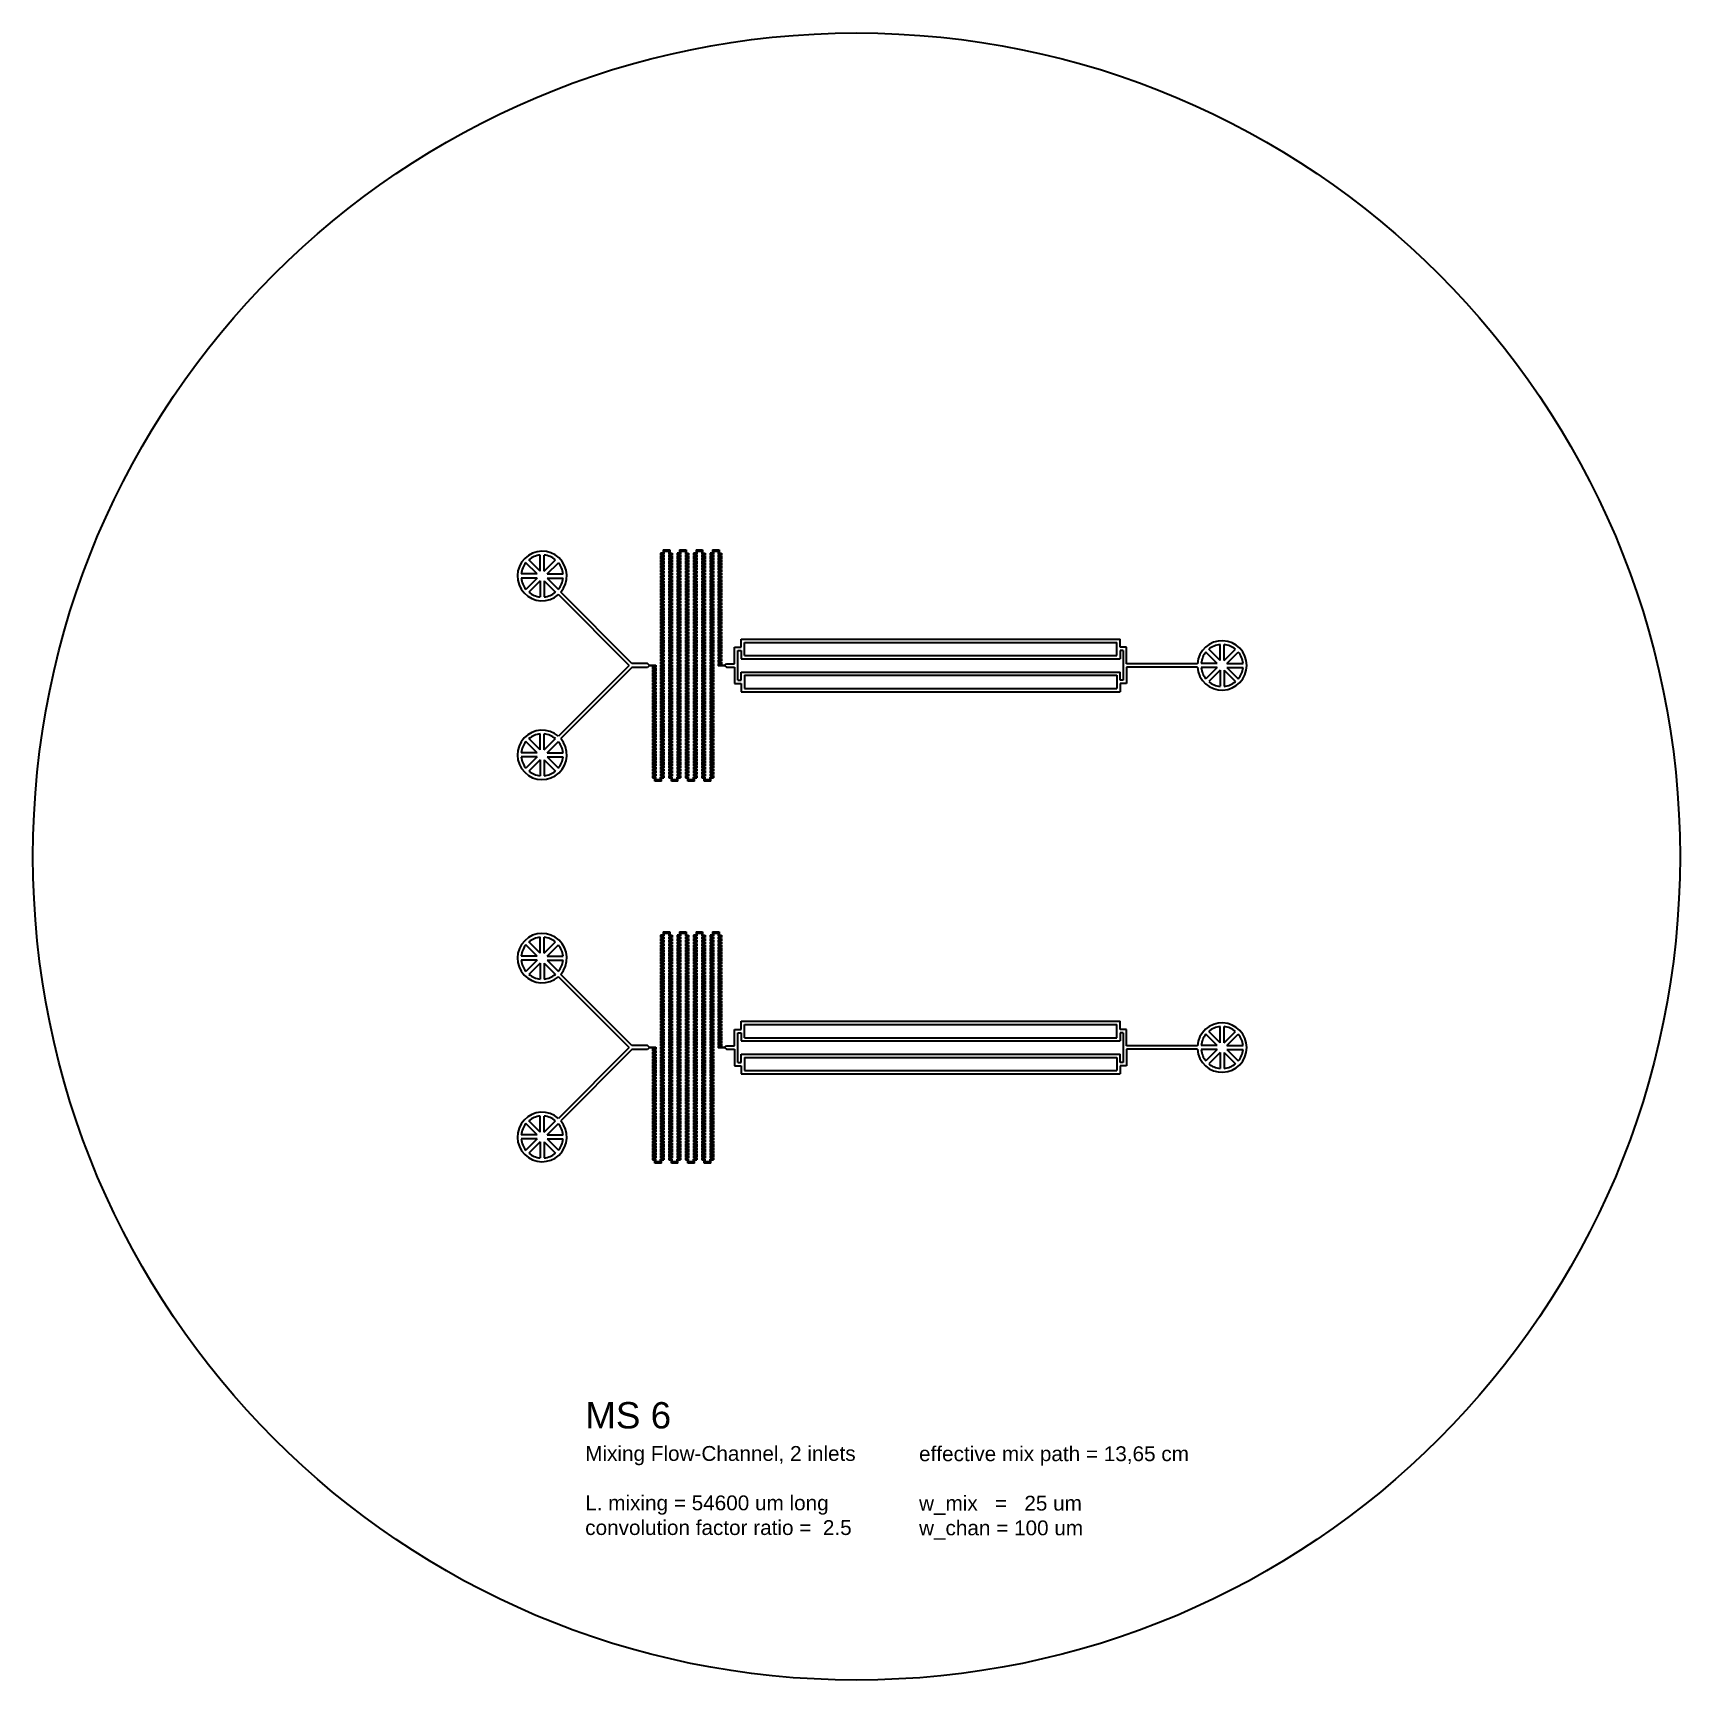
# Model space of a CAD drawing. Extents: x 4629 to 54629, y 4377 to 54377.
import ezdxf

# ---------------------------------------------------------------- set-up
doc = ezdxf.new("R2010")
doc.units = 13
doc.layers.add('CLEAR', color=140, linetype='Continuous')
doc.layers.add('OPAQUE', color=10, linetype='Continuous')

msp = doc.modelspace()

# ---------------------------------------------------------------- texts
at = {"layer": 'CLEAR', "attachment_point": 1}
for s, width, heights, insert, char_height in [('{\\fArial|b0|i0|c0|p34;\\H1.3333x;MS 6\\P\\H0.5625x;Mixing Flow-Channel, 2 inlets\\P\\PL. mixing = 54600 um long\\Pconvolution factor ratio =  2.5}', 9539.81, [5282], (21394, 12815), 600), ('{\\fArial|b0|i0|c0|p34;\\P\\Peffective mix path = 13,65 cm\\P\\Pw_mix   =   25 um\\Pw_chan = 100 um}', 9060.92, [4948], (31528, 12973), 450)]:
    msp.add_mtext_dynamic_manual_height_columns(s, width=width, gutter_width=12.5, heights=heights, dxfattribs=dict(at, insert=insert, char_height=char_height))

# ---------------------------------------------------------------- linework, layer by layer
at = {"layer": 'CLEAR'}
for p, q in [((23759, 38590), (23684, 38590)), ((23684, 38590), (23684, 38515)), ((23684, 38515), (23759, 38515)), ((23784, 38565), (23709, 38565)), ((23709, 38565), (23709, 38540)), ((23709, 38540), (23784, 38540)), ((23759, 38690), (23759, 38590)), ((23759, 38690), (23959, 38690)), ((23759, 38515), (23759, 38490)), ((23934, 38640), (23784, 38640)), ((23784, 38640), (23784, 38565)), ((23784, 38540), (23784, 38465)), ((23934, 38640), (23934, 38565)), ((23934, 38565), (24009, 38565)), ((24009, 38540), (23934, 38540)), ((23934, 38540), (23934, 38465)), ((23959, 38690), (23959, 38590)), ((23959, 38590), (24034, 38590)), ((24034, 38515), (23959, 38515)), ((23959, 38515), (23959, 38490)), ((24009, 38565), (24009, 38540)), ((24034, 38590), (24034, 38515)), ((24259, 38590), (24184, 38590)), ((24184, 38590), (24184, 38515)), ((24184, 38515), (24259, 38515)), ((24284, 38565), (24209, 38565)), ((24209, 38565), (24209, 38540)), ((24209, 38540), (24284, 38540)), ((24259, 38690), (24259, 38590)), ((24259, 38690), (24459, 38690)), ((24259, 38515), (24259, 38490)), ((24434, 38640), (24284, 38640)), ((24284, 38640), (24284, 38565)), ((24284, 38540), (24284, 38465)), ((24434, 38640), (24434, 38565)), ((24434, 38565), (24509, 38565)), ((24509, 38540), (24434, 38540)), ((24434, 38540), (24434, 38465)), ((24459, 38690), (24459, 38590)), ((24459, 38590), (24534, 38590)), ((24534, 38515), (24459, 38515)), ((24459, 38515), (24459, 38490)), ((24509, 38565), (24509, 38540)), ((24534, 38590), (24534, 38515)), ((24759, 38590), (24684, 38590)), ((24684, 38590), (24684, 38515)), ((24684, 38515), (24759, 38515)), ((24784, 38565), (24709, 38565)), ((24709, 38565), (24709, 38540)), ((24709, 38540), (24784, 38540)), ((24759, 38690), (24759, 38590)), ((24759, 38690), (24959, 38690)), ((24759, 38515), (24759, 38490)), ((24934, 38640), (24784, 38640)), ((24784, 38640), (24784, 38565)), ((24784, 38540), (24784, 38465)), ((24934, 38640), (24934, 38565)), ((24934, 38565), (25009, 38565)), ((25009, 38540), (24934, 38540)), ((24934, 38540), (24934, 38465)), ((24959, 38690), (24959, 38590)), ((24959, 38590), (25034, 38590)), ((25034, 38515), (24959, 38515)), ((24959, 38515), (24959, 38490)), ((25009, 38565), (25009, 38540)), ((25034, 38590), (25034, 38515)), ((25259, 38590), (25184, 38590)), ((25184, 38590), (25184, 38515)), ((25184, 38515), (25259, 38515)), ((25284, 38565), (25209, 38565)), ((25209, 38565), (25209, 38540)), ((25209, 38540), (25284, 38540)), ((25259, 38690), (25259, 38590)), ((25259, 38690), (25459, 38690)), ((25259, 38515), (25259, 38490)), ((25434, 38640), (25284, 38640)), ((25284, 38640), (25284, 38565)), ((25284, 38540), (25284, 38465)), ((25434, 38640), (25434, 38565)), ((25434, 38565), (25509, 38565)), ((25509, 38540), (25434, 38540)), ((25434, 38540), (25434, 38465)), ((25459, 38690), (25459, 38590)), ((25459, 38590), (25534, 38590)), ((25534, 38515), (25459, 38515)), ((25459, 38515), (25459, 38490)), ((25509, 38565), (25509, 38540)), ((25534, 38590), (25534, 38515)), ((23759, 38490), (23684, 38490)), ((23684, 38490), (23684, 38415)), ((23684, 38415), (23759, 38415)), ((23759, 38390), (23684, 38390)), ((23684, 38390), (23684, 38315)), ((23684, 38315), (23759, 38315)), ((23759, 38290), (23684, 38290)), ((23684, 38290), (23684, 38215)), ((23684, 38215), (23759, 38215)), ((23759, 38190), (23684, 38190)), ((23684, 38190), (23684, 38115)), ((23684, 38115), (23759, 38115)), ((23759, 38090), (23684, 38090)), ((23684, 38090), (23684, 38015)), ((23684, 38015), (23759, 38015)), ((23784, 38465), (23709, 38465)), ((23709, 38465), (23709, 38440)), ((23709, 38440), (23784, 38440)), ((23784, 38365), (23709, 38365)), ((23709, 38365), (23709, 38340)), ((23709, 38340), (23784, 38340)), ((23784, 38265), (23709, 38265)), ((23709, 38265), (23709, 38240)), ((23709, 38240), (23784, 38240)), ((23784, 38165), (23709, 38165)), ((23709, 38165), (23709, 38140)), ((23709, 38140), (23784, 38140)), ((23784, 38065), (23709, 38065)), ((23709, 38065), (23709, 38040)), ((23709, 38040), (23784, 38040)), ((23759, 38415), (23759, 38390)), ((23759, 38315), (23759, 38290)), ((23759, 38215), (23759, 38190)), ((23759, 38115), (23759, 38090)), ((23759, 38015), (23759, 37990)), ((23784, 38440), (23784, 38365)), ((23784, 38340), (23784, 38265)), ((23784, 38240), (23784, 38165)), ((23784, 38140), (23784, 38065)), ((23784, 38040), (23784, 37965)), ((23934, 38465), (24009, 38465)), ((24009, 38440), (23934, 38440)), ((23934, 38440), (23934, 38365)), ((23934, 38365), (24009, 38365)), ((24009, 38340), (23934, 38340)), ((23934, 38340), (23934, 38265)), ((23934, 38265), (24009, 38265)), ((24009, 38240), (23934, 38240)), ((23934, 38240), (23934, 38165)), ((23934, 38165), (24009, 38165)), ((24009, 38140), (23934, 38140)), ((23934, 38140), (23934, 38065)), ((23934, 38065), (24009, 38065)), ((24009, 38040), (23934, 38040)), ((23934, 38040), (23934, 37965)), ((23959, 38490), (24034, 38490)), ((24034, 38415), (23959, 38415)), ((23959, 38415), (23959, 38390)), ((23959, 38390), (24034, 38390)), ((24034, 38315), (23959, 38315)), ((23959, 38315), (23959, 38290)), ((23959, 38290), (24034, 38290)), ((24034, 38215), (23959, 38215)), ((23959, 38215), (23959, 38190)), ((23959, 38190), (24034, 38190)), ((24034, 38115), (23959, 38115)), ((23959, 38115), (23959, 38090)), ((23959, 38090), (24034, 38090)), ((24034, 38015), (23959, 38015)), ((23959, 38015), (23959, 37990)), ((24009, 38465), (24009, 38440)), ((24009, 38365), (24009, 38340)), ((24009, 38265), (24009, 38240)), ((24009, 38165), (24009, 38140)), ((24009, 38065), (24009, 38040)), ((24034, 38490), (24034, 38415)), ((24034, 38390), (24034, 38315)), ((24034, 38290), (24034, 38215)), ((24034, 38190), (24034, 38115)), ((24034, 38090), (24034, 38015)), ((24259, 38490), (24184, 38490)), ((24184, 38490), (24184, 38415)), ((24184, 38415), (24259, 38415)), ((24259, 38390), (24184, 38390)), ((24184, 38390), (24184, 38315)), ((24184, 38315), (24259, 38315)), ((24259, 38290), (24184, 38290)), ((24184, 38290), (24184, 38215)), ((24184, 38215), (24259, 38215)), ((24259, 38190), (24184, 38190)), ((24184, 38190), (24184, 38115)), ((24184, 38115), (24259, 38115)), ((24259, 38090), (24184, 38090)), ((24184, 38090), (24184, 38015)), ((24184, 38015), (24259, 38015)), ((24284, 38465), (24209, 38465)), ((24209, 38465), (24209, 38440)), ((24209, 38440), (24284, 38440)), ((24284, 38365), (24209, 38365)), ((24209, 38365), (24209, 38340)), ((24209, 38340), (24284, 38340)), ((24284, 38265), (24209, 38265)), ((24209, 38265), (24209, 38240)), ((24209, 38240), (24284, 38240)), ((24284, 38165), (24209, 38165)), ((24209, 38165), (24209, 38140)), ((24209, 38140), (24284, 38140)), ((24284, 38065), (24209, 38065)), ((24209, 38065), (24209, 38040)), ((24209, 38040), (24284, 38040)), ((24259, 38415), (24259, 38390)), ((24259, 38315), (24259, 38290)), ((24259, 38215), (24259, 38190)), ((24259, 38115), (24259, 38090)), ((24259, 38015), (24259, 37990)), ((24284, 38440), (24284, 38365)), ((24284, 38340), (24284, 38265)), ((24284, 38240), (24284, 38165)), ((24284, 38140), (24284, 38065)), ((24284, 38040), (24284, 37965)), ((24434, 38465), (24509, 38465)), ((24509, 38440), (24434, 38440)), ((24434, 38440), (24434, 38365)), ((24434, 38365), (24509, 38365)), ((24509, 38340), (24434, 38340)), ((24434, 38340), (24434, 38265)), ((24434, 38265), (24509, 38265)), ((24509, 38240), (24434, 38240)), ((24434, 38240), (24434, 38165)), ((24434, 38165), (24509, 38165)), ((24509, 38140), (24434, 38140)), ((24434, 38140), (24434, 38065)), ((24434, 38065), (24509, 38065)), ((24509, 38040), (24434, 38040)), ((24434, 38040), (24434, 37965)), ((24459, 38490), (24534, 38490)), ((24534, 38415), (24459, 38415)), ((24459, 38415), (24459, 38390)), ((24459, 38390), (24534, 38390)), ((24534, 38315), (24459, 38315)), ((24459, 38315), (24459, 38290)), ((24459, 38290), (24534, 38290)), ((24534, 38215), (24459, 38215)), ((24459, 38215), (24459, 38190)), ((24459, 38190), (24534, 38190)), ((24534, 38115), (24459, 38115)), ((24459, 38115), (24459, 38090)), ((24459, 38090), (24534, 38090)), ((24534, 38015), (24459, 38015)), ((24459, 38015), (24459, 37990)), ((24509, 38465), (24509, 38440)), ((24509, 38365), (24509, 38340)), ((24509, 38265), (24509, 38240)), ((24509, 38165), (24509, 38140)), ((24509, 38065), (24509, 38040)), ((24534, 38490), (24534, 38415)), ((24534, 38390), (24534, 38315)), ((24534, 38290), (24534, 38215)), ((24534, 38190), (24534, 38115)), ((24534, 38090), (24534, 38015)), ((24759, 38490), (24684, 38490)), ((24684, 38490), (24684, 38415)), ((24684, 38415), (24759, 38415)), ((24759, 38390), (24684, 38390)), ((24684, 38390), (24684, 38315)), ((24684, 38315), (24759, 38315)), ((24759, 38290), (24684, 38290)), ((24684, 38290), (24684, 38215)), ((24684, 38215), (24759, 38215)), ((24759, 38190), (24684, 38190)), ((24684, 38190), (24684, 38115)), ((24684, 38115), (24759, 38115)), ((24759, 38090), (24684, 38090)), ((24684, 38090), (24684, 38015)), ((24684, 38015), (24759, 38015)), ((24784, 38465), (24709, 38465)), ((24709, 38465), (24709, 38440)), ((24709, 38440), (24784, 38440)), ((24784, 38365), (24709, 38365)), ((24709, 38365), (24709, 38340)), ((24709, 38340), (24784, 38340)), ((24784, 38265), (24709, 38265)), ((24709, 38265), (24709, 38240)), ((24709, 38240), (24784, 38240)), ((24784, 38165), (24709, 38165)), ((24709, 38165), (24709, 38140)), ((24709, 38140), (24784, 38140)), ((24784, 38065), (24709, 38065)), ((24709, 38065), (24709, 38040)), ((24709, 38040), (24784, 38040)), ((24759, 38415), (24759, 38390)), ((24759, 38315), (24759, 38290)), ((24759, 38215), (24759, 38190)), ((24759, 38115), (24759, 38090)), ((24759, 38015), (24759, 37990)), ((24784, 38440), (24784, 38365)), ((24784, 38340), (24784, 38265)), ((24784, 38240), (24784, 38165)), ((24784, 38140), (24784, 38065)), ((24784, 38040), (24784, 37965)), ((24934, 38465), (25009, 38465)), ((25009, 38440), (24934, 38440)), ((24934, 38440), (24934, 38365)), ((24934, 38365), (25009, 38365)), ((25009, 38340), (24934, 38340)), ((24934, 38340), (24934, 38265)), ((24934, 38265), (25009, 38265)), ((25009, 38240), (24934, 38240)), ((24934, 38240), (24934, 38165)), ((24934, 38165), (25009, 38165)), ((25009, 38140), (24934, 38140)), ((24934, 38140), (24934, 38065)), ((24934, 38065), (25009, 38065)), ((25009, 38040), (24934, 38040)), ((24934, 38040), (24934, 37965)), ((24959, 38490), (25034, 38490)), ((25034, 38415), (24959, 38415)), ((24959, 38415), (24959, 38390)), ((24959, 38390), (25034, 38390)), ((25034, 38315), (24959, 38315)), ((24959, 38315), (24959, 38290)), ((24959, 38290), (25034, 38290)), ((25034, 38215), (24959, 38215)), ((24959, 38215), (24959, 38190)), ((24959, 38190), (25034, 38190)), ((25034, 38115), (24959, 38115)), ((24959, 38115), (24959, 38090)), ((24959, 38090), (25034, 38090)), ((25034, 38015), (24959, 38015)), ((24959, 38015), (24959, 37990)), ((25009, 38465), (25009, 38440)), ((25009, 38365), (25009, 38340)), ((25009, 38265), (25009, 38240)), ((25009, 38165), (25009, 38140)), ((25009, 38065), (25009, 38040)), ((25034, 38490), (25034, 38415)), ((25034, 38390), (25034, 38315)), ((25034, 38290), (25034, 38215)), ((25034, 38190), (25034, 38115)), ((25034, 38090), (25034, 38015)), ((25259, 38490), (25184, 38490)), ((25184, 38490), (25184, 38415)), ((25184, 38415), (25259, 38415)), ((25259, 38390), (25184, 38390)), ((25184, 38390), (25184, 38315)), ((25184, 38315), (25259, 38315)), ((25259, 38290), (25184, 38290)), ((25184, 38290), (25184, 38215)), ((25184, 38215), (25259, 38215)), ((25259, 38190), (25184, 38190)), ((25184, 38190), (25184, 38115)), ((25184, 38115), (25259, 38115)), ((25259, 38090), (25184, 38090)), ((25184, 38090), (25184, 38015)), ((25184, 38015), (25259, 38015)), ((25284, 38465), (25209, 38465)), ((25209, 38465), (25209, 38440)), ((25209, 38440), (25284, 38440)), ((25284, 38365), (25209, 38365)), ((25209, 38365), (25209, 38340)), ((25209, 38340), (25284, 38340)), ((25284, 38265), (25209, 38265)), ((25209, 38265), (25209, 38240)), ((25209, 38240), (25284, 38240)), ((25284, 38165), (25209, 38165)), ((25209, 38165), (25209, 38140)), ((25209, 38140), (25284, 38140)), ((25284, 38065), (25209, 38065)), ((25209, 38065), (25209, 38040)), ((25209, 38040), (25284, 38040)), ((25259, 38415), (25259, 38390)), ((25259, 38315), (25259, 38290)), ((25259, 38215), (25259, 38190)), ((25259, 38115), (25259, 38090)), ((25259, 38015), (25259, 37990)), ((25284, 38440), (25284, 38365)), ((25284, 38340), (25284, 38265)), ((25284, 38240), (25284, 38165)), ((25284, 38140), (25284, 38065)), ((25284, 38040), (25284, 37965)), ((25434, 38465), (25509, 38465)), ((25509, 38440), (25434, 38440)), ((25434, 38440), (25434, 38365)), ((25434, 38365), (25509, 38365)), ((25509, 38340), (25434, 38340)), ((25434, 38340), (25434, 38265)), ((25434, 38265), (25509, 38265)), ((25509, 38240), (25434, 38240)), ((25434, 38240), (25434, 38165)), ((25434, 38165), (25509, 38165)), ((25509, 38140), (25434, 38140)), ((25434, 38140), (25434, 38065)), ((25434, 38065), (25509, 38065)), ((25509, 38040), (25434, 38040)), ((25434, 38040), (25434, 37965)), ((25459, 38490), (25534, 38490)), ((25534, 38415), (25459, 38415)), ((25459, 38415), (25459, 38390)), ((25459, 38390), (25534, 38390)), ((25534, 38315), (25459, 38315)), ((25459, 38315), (25459, 38290)), ((25459, 38290), (25534, 38290)), ((25534, 38215), (25459, 38215)), ((25459, 38215), (25459, 38190)), ((25459, 38190), (25534, 38190)), ((25534, 38115), (25459, 38115)), ((25459, 38115), (25459, 38090)), ((25459, 38090), (25534, 38090)), ((25534, 38015), (25459, 38015)), ((25459, 38015), (25459, 37990)), ((25509, 38465), (25509, 38440)), ((25509, 38365), (25509, 38340)), ((25509, 38265), (25509, 38240)), ((25509, 38165), (25509, 38140)), ((25509, 38065), (25509, 38040)), ((25534, 38490), (25534, 38415)), ((25534, 38390), (25534, 38315)), ((25534, 38290), (25534, 38215)), ((25534, 38190), (25534, 38115)), ((25534, 38090), (25534, 38015)), ((23759, 37990), (23684, 37990)), ((23684, 37990), (23684, 37915)), ((23684, 37915), (23759, 37915)), ((23759, 37890), (23684, 37890)), ((23684, 37890), (23684, 37815)), ((23684, 37815), (23759, 37815)), ((23759, 37790), (23684, 37790)), ((23684, 37790), (23684, 37715)), ((23684, 37715), (23759, 37715)), ((23759, 37690), (23684, 37690)), ((23684, 37690), (23684, 37615)), ((23684, 37615), (23759, 37615)), ((23759, 37590), (23684, 37590)), ((23684, 37590), (23684, 37515)), ((23684, 37515), (23759, 37515)), ((23784, 37965), (23709, 37965)), ((23709, 37965), (23709, 37940)), ((23709, 37940), (23784, 37940)), ((23784, 37865), (23709, 37865)), ((23709, 37865), (23709, 37840)), ((23709, 37840), (23784, 37840)), ((23784, 37765), (23709, 37765)), ((23709, 37765), (23709, 37740)), ((23709, 37740), (23784, 37740)), ((23784, 37665), (23709, 37665)), ((23709, 37665), (23709, 37640)), ((23709, 37640), (23784, 37640)), ((23784, 37565), (23709, 37565)), ((23709, 37565), (23709, 37540)), ((23709, 37540), (23784, 37540)), ((23759, 37915), (23759, 37890)), ((23759, 37815), (23759, 37790)), ((23759, 37715), (23759, 37690)), ((23759, 37615), (23759, 37590)), ((23759, 37515), (23759, 37490)), ((23784, 37940), (23784, 37865)), ((23784, 37840), (23784, 37765)), ((23784, 37740), (23784, 37665)), ((23784, 37640), (23784, 37565)), ((23784, 37540), (23784, 37465)), ((23934, 37965), (24009, 37965)), ((24009, 37940), (23934, 37940)), ((23934, 37940), (23934, 37865)), ((23934, 37865), (24009, 37865)), ((24009, 37840), (23934, 37840)), ((23934, 37840), (23934, 37765)), ((23934, 37765), (24009, 37765)), ((24009, 37740), (23934, 37740)), ((23934, 37740), (23934, 37665)), ((23934, 37665), (24009, 37665)), ((24009, 37640), (23934, 37640)), ((23934, 37640), (23934, 37565)), ((23934, 37565), (24009, 37565)), ((24009, 37540), (23934, 37540)), ((23934, 37540), (23934, 37465)), ((23959, 37990), (24034, 37990)), ((24034, 37915), (23959, 37915)), ((23959, 37915), (23959, 37890)), ((23959, 37890), (24034, 37890)), ((24034, 37815), (23959, 37815)), ((23959, 37815), (23959, 37790)), ((23959, 37790), (24034, 37790)), ((24034, 37715), (23959, 37715)), ((23959, 37715), (23959, 37690)), ((23959, 37690), (24034, 37690)), ((24034, 37615), (23959, 37615)), ((23959, 37615), (23959, 37590)), ((23959, 37590), (24034, 37590)), ((24034, 37515), (23959, 37515)), ((23959, 37515), (23959, 37490)), ((24009, 37965), (24009, 37940)), ((24009, 37865), (24009, 37840)), ((24009, 37765), (24009, 37740)), ((24009, 37665), (24009, 37640)), ((24009, 37565), (24009, 37540)), ((24034, 37990), (24034, 37915)), ((24034, 37890), (24034, 37815)), ((24034, 37790), (24034, 37715)), ((24034, 37690), (24034, 37615)), ((24034, 37590), (24034, 37515)), ((24259, 37990), (24184, 37990)), ((24184, 37990), (24184, 37915)), ((24184, 37915), (24259, 37915)), ((24259, 37890), (24184, 37890)), ((24184, 37890), (24184, 37815)), ((24184, 37815), (24259, 37815)), ((24259, 37790), (24184, 37790)), ((24184, 37790), (24184, 37715)), ((24184, 37715), (24259, 37715)), ((24259, 37690), (24184, 37690)), ((24184, 37690), (24184, 37615)), ((24184, 37615), (24259, 37615)), ((24259, 37590), (24184, 37590)), ((24184, 37590), (24184, 37515)), ((24184, 37515), (24259, 37515)), ((24284, 37965), (24209, 37965)), ((24209, 37965), (24209, 37940)), ((24209, 37940), (24284, 37940)), ((24284, 37865), (24209, 37865)), ((24209, 37865), (24209, 37840)), ((24209, 37840), (24284, 37840)), ((24284, 37765), (24209, 37765)), ((24209, 37765), (24209, 37740)), ((24209, 37740), (24284, 37740)), ((24284, 37665), (24209, 37665)), ((24209, 37665), (24209, 37640)), ((24209, 37640), (24284, 37640)), ((24284, 37565), (24209, 37565)), ((24209, 37565), (24209, 37540)), ((24209, 37540), (24284, 37540)), ((24259, 37915), (24259, 37890)), ((24259, 37815), (24259, 37790)), ((24259, 37715), (24259, 37690)), ((24259, 37615), (24259, 37590)), ((24259, 37515), (24259, 37490)), ((24284, 37940), (24284, 37865)), ((24284, 37840), (24284, 37765)), ((24284, 37740), (24284, 37665)), ((24284, 37640), (24284, 37565)), ((24284, 37540), (24284, 37465)), ((24434, 37965), (24509, 37965)), ((24509, 37940), (24434, 37940)), ((24434, 37940), (24434, 37865)), ((24434, 37865), (24509, 37865)), ((24509, 37840), (24434, 37840)), ((24434, 37840), (24434, 37765)), ((24434, 37765), (24509, 37765)), ((24509, 37740), (24434, 37740)), ((24434, 37740), (24434, 37665)), ((24434, 37665), (24509, 37665)), ((24509, 37640), (24434, 37640)), ((24434, 37640), (24434, 37565)), ((24434, 37565), (24509, 37565)), ((24509, 37540), (24434, 37540)), ((24434, 37540), (24434, 37465)), ((24459, 37990), (24534, 37990)), ((24534, 37915), (24459, 37915)), ((24459, 37915), (24459, 37890)), ((24459, 37890), (24534, 37890)), ((24534, 37815), (24459, 37815)), ((24459, 37815), (24459, 37790)), ((24459, 37790), (24534, 37790)), ((24534, 37715), (24459, 37715)), ((24459, 37715), (24459, 37690)), ((24459, 37690), (24534, 37690)), ((24534, 37615), (24459, 37615)), ((24459, 37615), (24459, 37590)), ((24459, 37590), (24534, 37590)), ((24534, 37515), (24459, 37515)), ((24459, 37515), (24459, 37490)), ((24509, 37965), (24509, 37940)), ((24509, 37865), (24509, 37840)), ((24509, 37765), (24509, 37740)), ((24509, 37665), (24509, 37640)), ((24509, 37565), (24509, 37540)), ((24534, 37990), (24534, 37915)), ((24534, 37890), (24534, 37815)), ((24534, 37790), (24534, 37715)), ((24534, 37690), (24534, 37615)), ((24534, 37590), (24534, 37515)), ((24759, 37990), (24684, 37990)), ((24684, 37990), (24684, 37915)), ((24684, 37915), (24759, 37915)), ((24759, 37890), (24684, 37890)), ((24684, 37890), (24684, 37815)), ((24684, 37815), (24759, 37815)), ((24759, 37790), (24684, 37790)), ((24684, 37790), (24684, 37715)), ((24684, 37715), (24759, 37715)), ((24759, 37690), (24684, 37690)), ((24684, 37690), (24684, 37615)), ((24684, 37615), (24759, 37615)), ((24759, 37590), (24684, 37590)), ((24684, 37590), (24684, 37515)), ((24684, 37515), (24759, 37515)), ((24784, 37965), (24709, 37965)), ((24709, 37965), (24709, 37940)), ((24709, 37940), (24784, 37940)), ((24784, 37865), (24709, 37865)), ((24709, 37865), (24709, 37840)), ((24709, 37840), (24784, 37840)), ((24784, 37765), (24709, 37765)), ((24709, 37765), (24709, 37740)), ((24709, 37740), (24784, 37740)), ((24784, 37665), (24709, 37665)), ((24709, 37665), (24709, 37640)), ((24709, 37640), (24784, 37640)), ((24784, 37565), (24709, 37565)), ((24709, 37565), (24709, 37540)), ((24709, 37540), (24784, 37540)), ((24759, 37915), (24759, 37890)), ((24759, 37815), (24759, 37790)), ((24759, 37715), (24759, 37690)), ((24759, 37615), (24759, 37590)), ((24759, 37515), (24759, 37490)), ((24784, 37940), (24784, 37865)), ((24784, 37840), (24784, 37765)), ((24784, 37740), (24784, 37665)), ((24784, 37640), (24784, 37565)), ((24784, 37540), (24784, 37465)), ((24934, 37965), (25009, 37965)), ((25009, 37940), (24934, 37940)), ((24934, 37940), (24934, 37865)), ((24934, 37865), (25009, 37865)), ((25009, 37840), (24934, 37840)), ((24934, 37840), (24934, 37765)), ((24934, 37765), (25009, 37765)), ((25009, 37740), (24934, 37740)), ((24934, 37740), (24934, 37665)), ((24934, 37665), (25009, 37665)), ((25009, 37640), (24934, 37640)), ((24934, 37640), (24934, 37565)), ((24934, 37565), (25009, 37565)), ((25009, 37540), (24934, 37540)), ((24934, 37540), (24934, 37465)), ((24959, 37990), (25034, 37990)), ((25034, 37915), (24959, 37915)), ((24959, 37915), (24959, 37890)), ((24959, 37890), (25034, 37890)), ((25034, 37815), (24959, 37815)), ((24959, 37815), (24959, 37790)), ((24959, 37790), (25034, 37790)), ((25034, 37715), (24959, 37715)), ((24959, 37715), (24959, 37690)), ((24959, 37690), (25034, 37690)), ((25034, 37615), (24959, 37615)), ((24959, 37615), (24959, 37590)), ((24959, 37590), (25034, 37590)), ((25034, 37515), (24959, 37515)), ((24959, 37515), (24959, 37490)), ((25009, 37965), (25009, 37940)), ((25009, 37865), (25009, 37840)), ((25009, 37765), (25009, 37740)), ((25009, 37665), (25009, 37640)), ((25009, 37565), (25009, 37540)), ((25034, 37990), (25034, 37915)), ((25034, 37890), (25034, 37815)), ((25034, 37790), (25034, 37715)), ((25034, 37690), (25034, 37615)), ((25034, 37590), (25034, 37515)), ((25259, 37990), (25184, 37990)), ((25184, 37990), (25184, 37915)), ((25184, 37915), (25259, 37915)), ((25259, 37890), (25184, 37890)), ((25184, 37890), (25184, 37815)), ((25184, 37815), (25259, 37815)), ((25259, 37790), (25184, 37790)), ((25184, 37790), (25184, 37715)), ((25184, 37715), (25259, 37715)), ((25259, 37690), (25184, 37690)), ((25184, 37690), (25184, 37615)), ((25184, 37615), (25259, 37615)), ((25259, 37590), (25184, 37590)), ((25184, 37590), (25184, 37515)), ((25184, 37515), (25259, 37515)), ((25284, 37965), (25209, 37965)), ((25209, 37965), (25209, 37940)), ((25209, 37940), (25284, 37940)), ((25284, 37865), (25209, 37865)), ((25209, 37865), (25209, 37840)), ((25209, 37840), (25284, 37840)), ((25284, 37765), (25209, 37765)), ((25209, 37765), (25209, 37740)), ((25209, 37740), (25284, 37740)), ((25284, 37665), (25209, 37665)), ((25209, 37665), (25209, 37640)), ((25209, 37640), (25284, 37640)), ((25284, 37565), (25209, 37565)), ((25209, 37565), (25209, 37540)), ((25209, 37540), (25284, 37540)), ((25259, 37915), (25259, 37890)), ((25259, 37815), (25259, 37790)), ((25259, 37715), (25259, 37690)), ((25259, 37615), (25259, 37590)), ((25259, 37515), (25259, 37490)), ((25284, 37940), (25284, 37865)), ((25284, 37840), (25284, 37765)), ((25284, 37740), (25284, 37665)), ((25284, 37640), (25284, 37565)), ((25284, 37540), (25284, 37465)), ((25434, 37965), (25509, 37965)), ((25509, 37940), (25434, 37940)), ((25434, 37940), (25434, 37865)), ((25434, 37865), (25509, 37865)), ((25509, 37840), (25434, 37840)), ((25434, 37840), (25434, 37765)), ((25434, 37765), (25509, 37765)), ((25509, 37740), (25434, 37740)), ((25434, 37740), (25434, 37665)), ((25434, 37665), (25509, 37665)), ((25509, 37640), (25434, 37640)), ((25434, 37640), (25434, 37565)), ((25434, 37565), (25509, 37565)), ((25509, 37540), (25434, 37540)), ((25434, 37540), (25434, 37465)), ((25459, 37990), (25534, 37990)), ((25534, 37915), (25459, 37915)), ((25459, 37915), (25459, 37890)), ((25459, 37890), (25534, 37890)), ((25534, 37815), (25459, 37815)), ((25459, 37815), (25459, 37790)), ((25459, 37790), (25534, 37790)), ((25534, 37715), (25459, 37715)), ((25459, 37715), (25459, 37690)), ((25459, 37690), (25534, 37690)), ((25534, 37615), (25459, 37615)), ((25459, 37615), (25459, 37590)), ((25459, 37590), (25534, 37590)), ((25534, 37515), (25459, 37515)), ((25459, 37515), (25459, 37490)), ((25509, 37965), (25509, 37940)), ((25509, 37865), (25509, 37840)), ((25509, 37765), (25509, 37740)), ((25509, 37665), (25509, 37640)), ((25509, 37565), (25509, 37540)), ((25534, 37990), (25534, 37915)), ((25534, 37890), (25534, 37815)), ((25534, 37790), (25534, 37715)), ((25534, 37690), (25534, 37615)), ((25534, 37590), (25534, 37515)), ((22731, 35177), (20581, 37327)), ((22810, 35240), (20652, 37398)), ((23759, 37490), (23684, 37490)), ((23684, 37490), (23684, 37415)), ((23684, 37415), (23759, 37415)), ((23759, 37390), (23684, 37390)), ((23684, 37390), (23684, 37315)), ((23684, 37315), (23759, 37315)), ((23759, 37290), (23684, 37290)), ((23684, 37290), (23684, 37215)), ((23684, 37215), (23759, 37215)), ((23759, 37190), (23684, 37190)), ((23684, 37190), (23684, 37115)), ((23684, 37115), (23759, 37115)), ((23759, 37090), (23684, 37090)), ((23684, 37090), (23684, 37015)), ((23684, 37015), (23759, 37015)), ((23784, 37465), (23709, 37465)), ((23709, 37465), (23709, 37440)), ((23709, 37440), (23784, 37440)), ((23784, 37365), (23709, 37365)), ((23709, 37365), (23709, 37340)), ((23709, 37340), (23784, 37340)), ((23784, 37265), (23709, 37265)), ((23709, 37265), (23709, 37240)), ((23709, 37240), (23784, 37240)), ((23784, 37165), (23709, 37165)), ((23709, 37165), (23709, 37140)), ((23709, 37140), (23784, 37140)), ((23784, 37065), (23709, 37065)), ((23709, 37065), (23709, 37040)), ((23709, 37040), (23784, 37040)), ((23759, 37415), (23759, 37390)), ((23759, 37315), (23759, 37290)), ((23759, 37215), (23759, 37190)), ((23759, 37115), (23759, 37090)), ((23759, 37015), (23759, 36990)), ((23784, 37440), (23784, 37365)), ((23784, 37340), (23784, 37265)), ((23784, 37240), (23784, 37165)), ((23784, 37140), (23784, 37065)), ((23784, 37040), (23784, 36965)), ((23934, 37465), (24009, 37465)), ((24009, 37440), (23934, 37440)), ((23934, 37440), (23934, 37365)), ((23934, 37365), (24009, 37365)), ((24009, 37340), (23934, 37340)), ((23934, 37340), (23934, 37265)), ((23934, 37265), (24009, 37265)), ((24009, 37240), (23934, 37240)), ((23934, 37240), (23934, 37165)), ((23934, 37165), (24009, 37165)), ((24009, 37140), (23934, 37140)), ((23934, 37140), (23934, 37065)), ((23934, 37065), (24009, 37065)), ((24009, 37040), (23934, 37040)), ((23934, 37040), (23934, 36965)), ((23959, 37490), (24034, 37490)), ((24034, 37415), (23959, 37415)), ((23959, 37415), (23959, 37390)), ((23959, 37390), (24034, 37390)), ((24034, 37315), (23959, 37315)), ((23959, 37315), (23959, 37290)), ((23959, 37290), (24034, 37290)), ((24034, 37215), (23959, 37215)), ((23959, 37215), (23959, 37190)), ((23959, 37190), (24034, 37190)), ((24034, 37115), (23959, 37115)), ((23959, 37115), (23959, 37090)), ((23959, 37090), (24034, 37090)), ((24034, 37015), (23959, 37015)), ((23959, 37015), (23959, 36990)), ((24009, 37465), (24009, 37440)), ((24009, 37365), (24009, 37340)), ((24009, 37265), (24009, 37240)), ((24009, 37165), (24009, 37140)), ((24009, 37065), (24009, 37040)), ((24034, 37490), (24034, 37415)), ((24034, 37390), (24034, 37315)), ((24034, 37290), (24034, 37215)), ((24034, 37190), (24034, 37115)), ((24034, 37090), (24034, 37015)), ((24259, 37490), (24184, 37490)), ((24184, 37490), (24184, 37415)), ((24184, 37415), (24259, 37415)), ((24259, 37390), (24184, 37390)), ((24184, 37390), (24184, 37315)), ((24184, 37315), (24259, 37315)), ((24259, 37290), (24184, 37290)), ((24184, 37290), (24184, 37215)), ((24184, 37215), (24259, 37215)), ((24259, 37190), (24184, 37190)), ((24184, 37190), (24184, 37115)), ((24184, 37115), (24259, 37115)), ((24259, 37090), (24184, 37090)), ((24184, 37090), (24184, 37015)), ((24184, 37015), (24259, 37015)), ((24284, 37465), (24209, 37465)), ((24209, 37465), (24209, 37440)), ((24209, 37440), (24284, 37440)), ((24284, 37365), (24209, 37365)), ((24209, 37365), (24209, 37340)), ((24209, 37340), (24284, 37340)), ((24284, 37265), (24209, 37265)), ((24209, 37265), (24209, 37240)), ((24209, 37240), (24284, 37240)), ((24284, 37165), (24209, 37165)), ((24209, 37165), (24209, 37140)), ((24209, 37140), (24284, 37140)), ((24284, 37065), (24209, 37065)), ((24209, 37065), (24209, 37040)), ((24209, 37040), (24284, 37040)), ((24259, 37415), (24259, 37390)), ((24259, 37315), (24259, 37290)), ((24259, 37215), (24259, 37190)), ((24259, 37115), (24259, 37090)), ((24259, 37015), (24259, 36990)), ((24284, 37440), (24284, 37365)), ((24284, 37340), (24284, 37265)), ((24284, 37240), (24284, 37165)), ((24284, 37140), (24284, 37065)), ((24284, 37040), (24284, 36965)), ((24434, 37465), (24509, 37465)), ((24509, 37440), (24434, 37440)), ((24434, 37440), (24434, 37365)), ((24434, 37365), (24509, 37365)), ((24509, 37340), (24434, 37340)), ((24434, 37340), (24434, 37265)), ((24434, 37265), (24509, 37265)), ((24509, 37240), (24434, 37240)), ((24434, 37240), (24434, 37165)), ((24434, 37165), (24509, 37165)), ((24509, 37140), (24434, 37140)), ((24434, 37140), (24434, 37065)), ((24434, 37065), (24509, 37065)), ((24509, 37040), (24434, 37040)), ((24434, 37040), (24434, 36965)), ((24459, 37490), (24534, 37490)), ((24534, 37415), (24459, 37415)), ((24459, 37415), (24459, 37390)), ((24459, 37390), (24534, 37390)), ((24534, 37315), (24459, 37315)), ((24459, 37315), (24459, 37290)), ((24459, 37290), (24534, 37290)), ((24534, 37215), (24459, 37215)), ((24459, 37215), (24459, 37190)), ((24459, 37190), (24534, 37190)), ((24534, 37115), (24459, 37115)), ((24459, 37115), (24459, 37090)), ((24459, 37090), (24534, 37090)), ((24534, 37015), (24459, 37015)), ((24459, 37015), (24459, 36990)), ((24509, 37465), (24509, 37440)), ((24509, 37365), (24509, 37340)), ((24509, 37265), (24509, 37240)), ((24509, 37165), (24509, 37140)), ((24509, 37065), (24509, 37040)), ((24534, 37490), (24534, 37415)), ((24534, 37390), (24534, 37315)), ((24534, 37290), (24534, 37215)), ((24534, 37190), (24534, 37115)), ((24534, 37090), (24534, 37015)), ((24759, 37490), (24684, 37490)), ((24684, 37490), (24684, 37415)), ((24684, 37415), (24759, 37415)), ((24759, 37390), (24684, 37390)), ((24684, 37390), (24684, 37315)), ((24684, 37315), (24759, 37315)), ((24759, 37290), (24684, 37290)), ((24684, 37290), (24684, 37215)), ((24684, 37215), (24759, 37215)), ((24759, 37190), (24684, 37190)), ((24684, 37190), (24684, 37115)), ((24684, 37115), (24759, 37115)), ((24759, 37090), (24684, 37090)), ((24684, 37090), (24684, 37015)), ((24684, 37015), (24759, 37015)), ((24784, 37465), (24709, 37465)), ((24709, 37465), (24709, 37440)), ((24709, 37440), (24784, 37440)), ((24784, 37365), (24709, 37365)), ((24709, 37365), (24709, 37340)), ((24709, 37340), (24784, 37340)), ((24784, 37265), (24709, 37265)), ((24709, 37265), (24709, 37240)), ((24709, 37240), (24784, 37240)), ((24784, 37165), (24709, 37165)), ((24709, 37165), (24709, 37140)), ((24709, 37140), (24784, 37140)), ((24784, 37065), (24709, 37065)), ((24709, 37065), (24709, 37040)), ((24709, 37040), (24784, 37040)), ((24759, 37415), (24759, 37390)), ((24759, 37315), (24759, 37290)), ((24759, 37215), (24759, 37190)), ((24759, 37115), (24759, 37090)), ((24759, 37015), (24759, 36990)), ((24784, 37440), (24784, 37365)), ((24784, 37340), (24784, 37265)), ((24784, 37240), (24784, 37165)), ((24784, 37140), (24784, 37065)), ((24784, 37040), (24784, 36965)), ((24934, 37465), (25009, 37465)), ((25009, 37440), (24934, 37440)), ((24934, 37440), (24934, 37365)), ((24934, 37365), (25009, 37365)), ((25009, 37340), (24934, 37340)), ((24934, 37340), (24934, 37265)), ((24934, 37265), (25009, 37265)), ((25009, 37240), (24934, 37240)), ((24934, 37240), (24934, 37165)), ((24934, 37165), (25009, 37165)), ((25009, 37140), (24934, 37140)), ((24934, 37140), (24934, 37065)), ((24934, 37065), (25009, 37065)), ((25009, 37040), (24934, 37040)), ((24934, 37040), (24934, 36965)), ((24959, 37490), (25034, 37490)), ((25034, 37415), (24959, 37415)), ((24959, 37415), (24959, 37390)), ((24959, 37390), (25034, 37390)), ((25034, 37315), (24959, 37315)), ((24959, 37315), (24959, 37290)), ((24959, 37290), (25034, 37290)), ((25034, 37215), (24959, 37215)), ((24959, 37215), (24959, 37190)), ((24959, 37190), (25034, 37190)), ((25034, 37115), (24959, 37115)), ((24959, 37115), (24959, 37090)), ((24959, 37090), (25034, 37090)), ((25034, 37015), (24959, 37015)), ((24959, 37015), (24959, 36990)), ((25009, 37465), (25009, 37440)), ((25009, 37365), (25009, 37340)), ((25009, 37265), (25009, 37240)), ((25009, 37165), (25009, 37140)), ((25009, 37065), (25009, 37040)), ((25034, 37490), (25034, 37415)), ((25034, 37390), (25034, 37315)), ((25034, 37290), (25034, 37215)), ((25034, 37190), (25034, 37115)), ((25034, 37090), (25034, 37015)), ((25259, 37490), (25184, 37490)), ((25184, 37490), (25184, 37415)), ((25184, 37415), (25259, 37415)), ((25259, 37390), (25184, 37390)), ((25184, 37390), (25184, 37315)), ((25184, 37315), (25259, 37315)), ((25259, 37290), (25184, 37290)), ((25184, 37290), (25184, 37215)), ((25184, 37215), (25259, 37215)), ((25259, 37190), (25184, 37190)), ((25184, 37190), (25184, 37115)), ((25184, 37115), (25259, 37115)), ((25259, 37090), (25184, 37090)), ((25184, 37090), (25184, 37015)), ((25184, 37015), (25259, 37015)), ((25284, 37465), (25209, 37465)), ((25209, 37465), (25209, 37440)), ((25209, 37440), (25284, 37440)), ((25284, 37365), (25209, 37365)), ((25209, 37365), (25209, 37340)), ((25209, 37340), (25284, 37340)), ((25284, 37265), (25209, 37265)), ((25209, 37265), (25209, 37240)), ((25209, 37240), (25284, 37240)), ((25284, 37165), (25209, 37165)), ((25209, 37165), (25209, 37140)), ((25209, 37140), (25284, 37140)), ((25284, 37065), (25209, 37065)), ((25209, 37065), (25209, 37040)), ((25209, 37040), (25284, 37040)), ((25259, 37415), (25259, 37390)), ((25259, 37315), (25259, 37290)), ((25259, 37215), (25259, 37190)), ((25259, 37115), (25259, 37090)), ((25259, 37015), (25259, 36990)), ((25284, 37440), (25284, 37365)), ((25284, 37340), (25284, 37265)), ((25284, 37240), (25284, 37165)), ((25284, 37140), (25284, 37065)), ((25284, 37040), (25284, 36965)), ((25434, 37465), (25509, 37465)), ((25509, 37440), (25434, 37440)), ((25434, 37440), (25434, 37365)), ((25434, 37365), (25509, 37365)), ((25509, 37340), (25434, 37340)), ((25434, 37340), (25434, 37265)), ((25434, 37265), (25509, 37265)), ((25509, 37240), (25434, 37240)), ((25434, 37240), (25434, 37165)), ((25434, 37165), (25509, 37165)), ((25509, 37140), (25434, 37140)), ((25434, 37140), (25434, 37065)), ((25434, 37065), (25509, 37065)), ((25509, 37040), (25434, 37040)), ((25434, 37040), (25434, 36965)), ((25459, 37490), (25534, 37490)), ((25534, 37415), (25459, 37415)), ((25459, 37415), (25459, 37390)), ((25459, 37390), (25534, 37390)), ((25534, 37315), (25459, 37315)), ((25459, 37315), (25459, 37290)), ((25459, 37290), (25534, 37290)), ((25534, 37215), (25459, 37215)), ((25459, 37215), (25459, 37190)), ((25459, 37190), (25534, 37190)), ((25534, 37115), (25459, 37115)), ((25459, 37115), (25459, 37090)), ((25459, 37090), (25534, 37090)), ((25534, 37015), (25459, 37015)), ((25459, 37015), (25459, 36990)), ((25509, 37465), (25509, 37440)), ((25509, 37365), (25509, 37340)), ((25509, 37265), (25509, 37240)), ((25509, 37165), (25509, 37140)), ((25509, 37065), (25509, 37040)), ((25534, 37490), (25534, 37415)), ((25534, 37390), (25534, 37315)), ((25534, 37290), (25534, 37215)), ((25534, 37190), (25534, 37115)), ((25534, 37090), (25534, 37015)), ((23759, 36990), (23684, 36990)), ((23684, 36990), (23684, 36915)), ((23684, 36915), (23759, 36915)), ((23759, 36890), (23684, 36890)), ((23684, 36890), (23684, 36815)), ((23684, 36815), (23759, 36815)), ((23759, 36790), (23684, 36790)), ((23684, 36790), (23684, 36715)), ((23684, 36715), (23759, 36715)), ((23759, 36690), (23684, 36690)), ((23684, 36690), (23684, 36615)), ((23684, 36615), (23759, 36615)), ((23759, 36590), (23684, 36590)), ((23684, 36590), (23684, 36515)), ((23684, 36515), (23759, 36515)), ((23784, 36965), (23709, 36965)), ((23709, 36965), (23709, 36940)), ((23709, 36940), (23784, 36940)), ((23784, 36865), (23709, 36865)), ((23709, 36865), (23709, 36840)), ((23709, 36840), (23784, 36840)), ((23784, 36765), (23709, 36765)), ((23709, 36765), (23709, 36740)), ((23709, 36740), (23784, 36740)), ((23784, 36665), (23709, 36665)), ((23709, 36665), (23709, 36640)), ((23709, 36640), (23784, 36640)), ((23784, 36565), (23709, 36565)), ((23709, 36565), (23709, 36540)), ((23709, 36540), (23784, 36540)), ((23759, 36915), (23759, 36890)), ((23759, 36815), (23759, 36790)), ((23759, 36715), (23759, 36690)), ((23759, 36615), (23759, 36590)), ((23759, 36515), (23759, 36490)), ((23784, 36940), (23784, 36865)), ((23784, 36840), (23784, 36765)), ((23784, 36740), (23784, 36665)), ((23784, 36640), (23784, 36565)), ((23784, 36540), (23784, 36465)), ((23934, 36965), (24009, 36965)), ((24009, 36940), (23934, 36940)), ((23934, 36940), (23934, 36865)), ((23934, 36865), (24009, 36865)), ((24009, 36840), (23934, 36840)), ((23934, 36840), (23934, 36765)), ((23934, 36765), (24009, 36765)), ((24009, 36740), (23934, 36740)), ((23934, 36740), (23934, 36665)), ((23934, 36665), (24009, 36665)), ((24009, 36640), (23934, 36640)), ((23934, 36640), (23934, 36565)), ((23934, 36565), (24009, 36565)), ((24009, 36540), (23934, 36540)), ((23934, 36540), (23934, 36465)), ((23959, 36990), (24034, 36990)), ((24034, 36915), (23959, 36915)), ((23959, 36915), (23959, 36890)), ((23959, 36890), (24034, 36890)), ((24034, 36815), (23959, 36815)), ((23959, 36815), (23959, 36790)), ((23959, 36790), (24034, 36790)), ((24034, 36715), (23959, 36715)), ((23959, 36715), (23959, 36690)), ((23959, 36690), (24034, 36690)), ((24034, 36615), (23959, 36615)), ((23959, 36615), (23959, 36590)), ((23959, 36590), (24034, 36590)), ((24034, 36515), (23959, 36515)), ((23959, 36515), (23959, 36490)), ((24009, 36965), (24009, 36940)), ((24009, 36865), (24009, 36840)), ((24009, 36765), (24009, 36740)), ((24009, 36665), (24009, 36640)), ((24009, 36565), (24009, 36540)), ((24034, 36990), (24034, 36915)), ((24034, 36890), (24034, 36815)), ((24034, 36790), (24034, 36715)), ((24034, 36690), (24034, 36615)), ((24034, 36590), (24034, 36515)), ((24259, 36990), (24184, 36990)), ((24184, 36990), (24184, 36915)), ((24184, 36915), (24259, 36915)), ((24259, 36890), (24184, 36890)), ((24184, 36890), (24184, 36815)), ((24184, 36815), (24259, 36815)), ((24259, 36790), (24184, 36790)), ((24184, 36790), (24184, 36715)), ((24184, 36715), (24259, 36715)), ((24259, 36690), (24184, 36690)), ((24184, 36690), (24184, 36615)), ((24184, 36615), (24259, 36615)), ((24259, 36590), (24184, 36590)), ((24184, 36590), (24184, 36515)), ((24184, 36515), (24259, 36515)), ((24284, 36965), (24209, 36965)), ((24209, 36965), (24209, 36940)), ((24209, 36940), (24284, 36940)), ((24284, 36865), (24209, 36865)), ((24209, 36865), (24209, 36840)), ((24209, 36840), (24284, 36840)), ((24284, 36765), (24209, 36765)), ((24209, 36765), (24209, 36740)), ((24209, 36740), (24284, 36740)), ((24284, 36665), (24209, 36665)), ((24209, 36665), (24209, 36640)), ((24209, 36640), (24284, 36640)), ((24284, 36565), (24209, 36565)), ((24209, 36565), (24209, 36540)), ((24209, 36540), (24284, 36540)), ((24259, 36915), (24259, 36890)), ((24259, 36815), (24259, 36790)), ((24259, 36715), (24259, 36690)), ((24259, 36615), (24259, 36590)), ((24259, 36515), (24259, 36490)), ((24284, 36940), (24284, 36865)), ((24284, 36840), (24284, 36765)), ((24284, 36740), (24284, 36665)), ((24284, 36640), (24284, 36565)), ((24284, 36540), (24284, 36465)), ((24434, 36965), (24509, 36965)), ((24509, 36940), (24434, 36940)), ((24434, 36940), (24434, 36865)), ((24434, 36865), (24509, 36865)), ((24509, 36840), (24434, 36840)), ((24434, 36840), (24434, 36765)), ((24434, 36765), (24509, 36765)), ((24509, 36740), (24434, 36740)), ((24434, 36740), (24434, 36665)), ((24434, 36665), (24509, 36665)), ((24509, 36640), (24434, 36640)), ((24434, 36640), (24434, 36565)), ((24434, 36565), (24509, 36565)), ((24509, 36540), (24434, 36540)), ((24434, 36540), (24434, 36465)), ((24459, 36990), (24534, 36990)), ((24534, 36915), (24459, 36915)), ((24459, 36915), (24459, 36890)), ((24459, 36890), (24534, 36890)), ((24534, 36815), (24459, 36815)), ((24459, 36815), (24459, 36790)), ((24459, 36790), (24534, 36790)), ((24534, 36715), (24459, 36715)), ((24459, 36715), (24459, 36690)), ((24459, 36690), (24534, 36690)), ((24534, 36615), (24459, 36615)), ((24459, 36615), (24459, 36590)), ((24459, 36590), (24534, 36590)), ((24534, 36515), (24459, 36515)), ((24459, 36515), (24459, 36490)), ((24509, 36965), (24509, 36940)), ((24509, 36865), (24509, 36840)), ((24509, 36765), (24509, 36740)), ((24509, 36665), (24509, 36640)), ((24509, 36565), (24509, 36540)), ((24534, 36990), (24534, 36915)), ((24534, 36890), (24534, 36815)), ((24534, 36790), (24534, 36715)), ((24534, 36690), (24534, 36615)), ((24534, 36590), (24534, 36515)), ((24759, 36990), (24684, 36990)), ((24684, 36990), (24684, 36915)), ((24684, 36915), (24759, 36915)), ((24759, 36890), (24684, 36890)), ((24684, 36890), (24684, 36815)), ((24684, 36815), (24759, 36815)), ((24759, 36790), (24684, 36790)), ((24684, 36790), (24684, 36715)), ((24684, 36715), (24759, 36715)), ((24759, 36690), (24684, 36690)), ((24684, 36690), (24684, 36615)), ((24684, 36615), (24759, 36615)), ((24759, 36590), (24684, 36590)), ((24684, 36590), (24684, 36515)), ((24684, 36515), (24759, 36515)), ((24784, 36965), (24709, 36965)), ((24709, 36965), (24709, 36940)), ((24709, 36940), (24784, 36940)), ((24784, 36865), (24709, 36865)), ((24709, 36865), (24709, 36840)), ((24709, 36840), (24784, 36840)), ((24784, 36765), (24709, 36765)), ((24709, 36765), (24709, 36740)), ((24709, 36740), (24784, 36740)), ((24784, 36665), (24709, 36665)), ((24709, 36665), (24709, 36640)), ((24709, 36640), (24784, 36640)), ((24784, 36565), (24709, 36565)), ((24709, 36565), (24709, 36540)), ((24709, 36540), (24784, 36540)), ((24759, 36915), (24759, 36890)), ((24759, 36815), (24759, 36790)), ((24759, 36715), (24759, 36690)), ((24759, 36615), (24759, 36590)), ((24759, 36515), (24759, 36490)), ((24784, 36940), (24784, 36865)), ((24784, 36840), (24784, 36765)), ((24784, 36740), (24784, 36665)), ((24784, 36640), (24784, 36565)), ((24784, 36540), (24784, 36465)), ((24934, 36965), (25009, 36965)), ((25009, 36940), (24934, 36940)), ((24934, 36940), (24934, 36865)), ((24934, 36865), (25009, 36865)), ((25009, 36840), (24934, 36840)), ((24934, 36840), (24934, 36765)), ((24934, 36765), (25009, 36765)), ((25009, 36740), (24934, 36740)), ((24934, 36740), (24934, 36665)), ((24934, 36665), (25009, 36665)), ((25009, 36640), (24934, 36640)), ((24934, 36640), (24934, 36565)), ((24934, 36565), (25009, 36565)), ((25009, 36540), (24934, 36540)), ((24934, 36540), (24934, 36465)), ((24959, 36990), (25034, 36990)), ((25034, 36915), (24959, 36915)), ((24959, 36915), (24959, 36890)), ((24959, 36890), (25034, 36890)), ((25034, 36815), (24959, 36815)), ((24959, 36815), (24959, 36790)), ((24959, 36790), (25034, 36790)), ((25034, 36715), (24959, 36715)), ((24959, 36715), (24959, 36690)), ((24959, 36690), (25034, 36690)), ((25034, 36615), (24959, 36615)), ((24959, 36615), (24959, 36590)), ((24959, 36590), (25034, 36590)), ((25034, 36515), (24959, 36515)), ((24959, 36515), (24959, 36490)), ((25009, 36965), (25009, 36940)), ((25009, 36865), (25009, 36840)), ((25009, 36765), (25009, 36740)), ((25009, 36665), (25009, 36640)), ((25009, 36565), (25009, 36540)), ((25034, 36990), (25034, 36915)), ((25034, 36890), (25034, 36815)), ((25034, 36790), (25034, 36715)), ((25034, 36690), (25034, 36615)), ((25034, 36590), (25034, 36515)), ((25259, 36990), (25184, 36990)), ((25184, 36990), (25184, 36915)), ((25184, 36915), (25259, 36915)), ((25259, 36890), (25184, 36890)), ((25184, 36890), (25184, 36815)), ((25184, 36815), (25259, 36815)), ((25259, 36790), (25184, 36790)), ((25184, 36790), (25184, 36715)), ((25184, 36715), (25259, 36715)), ((25259, 36690), (25184, 36690)), ((25184, 36690), (25184, 36615)), ((25184, 36615), (25259, 36615)), ((25259, 36590), (25184, 36590)), ((25184, 36590), (25184, 36515)), ((25184, 36515), (25259, 36515)), ((25284, 36965), (25209, 36965)), ((25209, 36965), (25209, 36940)), ((25209, 36940), (25284, 36940)), ((25284, 36865), (25209, 36865)), ((25209, 36865), (25209, 36840)), ((25209, 36840), (25284, 36840)), ((25284, 36765), (25209, 36765)), ((25209, 36765), (25209, 36740)), ((25209, 36740), (25284, 36740)), ((25284, 36665), (25209, 36665)), ((25209, 36665), (25209, 36640)), ((25209, 36640), (25284, 36640)), ((25284, 36565), (25209, 36565)), ((25209, 36565), (25209, 36540)), ((25209, 36540), (25284, 36540)), ((25259, 36915), (25259, 36890)), ((25259, 36815), (25259, 36790)), ((25259, 36715), (25259, 36690)), ((25259, 36615), (25259, 36590)), ((25259, 36515), (25259, 36490)), ((25284, 36940), (25284, 36865)), ((25284, 36840), (25284, 36765)), ((25284, 36740), (25284, 36665)), ((25284, 36640), (25284, 36565)), ((25284, 36540), (25284, 36465)), ((25434, 36965), (25509, 36965)), ((25509, 36940), (25434, 36940)), ((25434, 36940), (25434, 36865)), ((25434, 36865), (25509, 36865)), ((25509, 36840), (25434, 36840)), ((25434, 36840), (25434, 36765)), ((25434, 36765), (25509, 36765)), ((25509, 36740), (25434, 36740)), ((25434, 36740), (25434, 36665)), ((25434, 36665), (25509, 36665)), ((25509, 36640), (25434, 36640)), ((25434, 36640), (25434, 36565)), ((25434, 36565), (25509, 36565)), ((25509, 36540), (25434, 36540)), ((25434, 36540), (25434, 36465)), ((25459, 36990), (25534, 36990)), ((25534, 36915), (25459, 36915)), ((25459, 36915), (25459, 36890)), ((25459, 36890), (25534, 36890)), ((25534, 36815), (25459, 36815)), ((25459, 36815), (25459, 36790)), ((25459, 36790), (25534, 36790)), ((25534, 36715), (25459, 36715)), ((25459, 36715), (25459, 36690)), ((25459, 36690), (25534, 36690)), ((25534, 36615), (25459, 36615)), ((25459, 36615), (25459, 36590)), ((25459, 36590), (25534, 36590)), ((25534, 36515), (25459, 36515)), ((25459, 36515), (25459, 36490)), ((25509, 36965), (25509, 36940)), ((25509, 36865), (25509, 36840)), ((25509, 36765), (25509, 36740)), ((25509, 36665), (25509, 36640)), ((25509, 36565), (25509, 36540)), ((25534, 36990), (25534, 36915)), ((25534, 36890), (25534, 36815)), ((25534, 36790), (25534, 36715)), ((25534, 36690), (25534, 36615)), ((25534, 36590), (25534, 36515)), ((23759, 36490), (23684, 36490)), ((23684, 36490), (23684, 36415)), ((23684, 36415), (23759, 36415)), ((23759, 36390), (23684, 36390)), ((23684, 36390), (23684, 36315)), ((23684, 36315), (23759, 36315)), ((23759, 36290), (23684, 36290)), ((23684, 36290), (23684, 36215)), ((23684, 36215), (23759, 36215)), ((23759, 36190), (23684, 36190)), ((23684, 36190), (23684, 36115)), ((23684, 36115), (23759, 36115)), ((23759, 36090), (23684, 36090)), ((23684, 36090), (23684, 36015)), ((23684, 36015), (23759, 36015)), ((23784, 36465), (23709, 36465)), ((23709, 36465), (23709, 36440)), ((23709, 36440), (23784, 36440)), ((23784, 36365), (23709, 36365)), ((23709, 36365), (23709, 36340)), ((23709, 36340), (23784, 36340)), ((23784, 36265), (23709, 36265)), ((23709, 36265), (23709, 36240)), ((23709, 36240), (23784, 36240)), ((23784, 36165), (23709, 36165)), ((23709, 36165), (23709, 36140)), ((23709, 36140), (23784, 36140)), ((23784, 36065), (23709, 36065)), ((23709, 36065), (23709, 36040)), ((23709, 36040), (23784, 36040)), ((23759, 36415), (23759, 36390)), ((23759, 36315), (23759, 36290)), ((23759, 36215), (23759, 36190)), ((23759, 36115), (23759, 36090)), ((23759, 36015), (23759, 35990)), ((23784, 36440), (23784, 36365)), ((23784, 36340), (23784, 36265)), ((23784, 36240), (23784, 36165)), ((23784, 36140), (23784, 36065)), ((23784, 36040), (23784, 35965)), ((23934, 36465), (24009, 36465)), ((24009, 36440), (23934, 36440)), ((23934, 36440), (23934, 36365)), ((23934, 36365), (24009, 36365)), ((24009, 36340), (23934, 36340)), ((23934, 36340), (23934, 36265)), ((23934, 36265), (24009, 36265)), ((24009, 36240), (23934, 36240)), ((23934, 36240), (23934, 36165)), ((23934, 36165), (24009, 36165)), ((24009, 36140), (23934, 36140)), ((23934, 36140), (23934, 36065)), ((23934, 36065), (24009, 36065)), ((24009, 36040), (23934, 36040)), ((23934, 36040), (23934, 35965)), ((23959, 36490), (24034, 36490)), ((24034, 36415), (23959, 36415)), ((23959, 36415), (23959, 36390)), ((23959, 36390), (24034, 36390)), ((24034, 36315), (23959, 36315)), ((23959, 36315), (23959, 36290)), ((23959, 36290), (24034, 36290)), ((24034, 36215), (23959, 36215)), ((23959, 36215), (23959, 36190)), ((23959, 36190), (24034, 36190)), ((24034, 36115), (23959, 36115)), ((23959, 36115), (23959, 36090)), ((23959, 36090), (24034, 36090)), ((24034, 36015), (23959, 36015)), ((23959, 36015), (23959, 35990)), ((24009, 36465), (24009, 36440)), ((24009, 36365), (24009, 36340)), ((24009, 36265), (24009, 36240)), ((24009, 36165), (24009, 36140)), ((24009, 36065), (24009, 36040)), ((24034, 36490), (24034, 36415)), ((24034, 36390), (24034, 36315)), ((24034, 36290), (24034, 36215)), ((24034, 36190), (24034, 36115)), ((24034, 36090), (24034, 36015)), ((24259, 36490), (24184, 36490)), ((24184, 36490), (24184, 36415)), ((24184, 36415), (24259, 36415)), ((24259, 36390), (24184, 36390)), ((24184, 36390), (24184, 36315)), ((24184, 36315), (24259, 36315)), ((24259, 36290), (24184, 36290)), ((24184, 36290), (24184, 36215)), ((24184, 36215), (24259, 36215)), ((24259, 36190), (24184, 36190)), ((24184, 36190), (24184, 36115)), ((24184, 36115), (24259, 36115)), ((24259, 36090), (24184, 36090)), ((24184, 36090), (24184, 36015)), ((24184, 36015), (24259, 36015)), ((24284, 36465), (24209, 36465)), ((24209, 36465), (24209, 36440)), ((24209, 36440), (24284, 36440)), ((24284, 36365), (24209, 36365)), ((24209, 36365), (24209, 36340)), ((24209, 36340), (24284, 36340)), ((24284, 36265), (24209, 36265)), ((24209, 36265), (24209, 36240)), ((24209, 36240), (24284, 36240)), ((24284, 36165), (24209, 36165)), ((24209, 36165), (24209, 36140)), ((24209, 36140), (24284, 36140)), ((24284, 36065), (24209, 36065)), ((24209, 36065), (24209, 36040)), ((24209, 36040), (24284, 36040)), ((24259, 36415), (24259, 36390)), ((24259, 36315), (24259, 36290)), ((24259, 36215), (24259, 36190)), ((24259, 36115), (24259, 36090)), ((24259, 36015), (24259, 35990)), ((24284, 36440), (24284, 36365)), ((24284, 36340), (24284, 36265)), ((24284, 36240), (24284, 36165)), ((24284, 36140), (24284, 36065)), ((24284, 36040), (24284, 35965)), ((24434, 36465), (24509, 36465)), ((24509, 36440), (24434, 36440)), ((24434, 36440), (24434, 36365)), ((24434, 36365), (24509, 36365)), ((24509, 36340), (24434, 36340)), ((24434, 36340), (24434, 36265)), ((24434, 36265), (24509, 36265)), ((24509, 36240), (24434, 36240)), ((24434, 36240), (24434, 36165)), ((24434, 36165), (24509, 36165)), ((24509, 36140), (24434, 36140)), ((24434, 36140), (24434, 36065)), ((24434, 36065), (24509, 36065)), ((24509, 36040), (24434, 36040)), ((24434, 36040), (24434, 35965)), ((24459, 36490), (24534, 36490)), ((24534, 36415), (24459, 36415)), ((24459, 36415), (24459, 36390)), ((24459, 36390), (24534, 36390)), ((24534, 36315), (24459, 36315)), ((24459, 36315), (24459, 36290)), ((24459, 36290), (24534, 36290)), ((24534, 36215), (24459, 36215)), ((24459, 36215), (24459, 36190)), ((24459, 36190), (24534, 36190)), ((24534, 36115), (24459, 36115)), ((24459, 36115), (24459, 36090)), ((24459, 36090), (24534, 36090)), ((24534, 36015), (24459, 36015)), ((24459, 36015), (24459, 35990)), ((24509, 36465), (24509, 36440)), ((24509, 36365), (24509, 36340)), ((24509, 36265), (24509, 36240)), ((24509, 36165), (24509, 36140)), ((24509, 36065), (24509, 36040)), ((24534, 36490), (24534, 36415)), ((24534, 36390), (24534, 36315)), ((24534, 36290), (24534, 36215)), ((24534, 36190), (24534, 36115)), ((24534, 36090), (24534, 36015)), ((24759, 36490), (24684, 36490)), ((24684, 36490), (24684, 36415)), ((24684, 36415), (24759, 36415)), ((24759, 36390), (24684, 36390)), ((24684, 36390), (24684, 36315)), ((24684, 36315), (24759, 36315)), ((24759, 36290), (24684, 36290)), ((24684, 36290), (24684, 36215)), ((24684, 36215), (24759, 36215)), ((24759, 36190), (24684, 36190)), ((24684, 36190), (24684, 36115)), ((24684, 36115), (24759, 36115)), ((24759, 36090), (24684, 36090)), ((24684, 36090), (24684, 36015)), ((24684, 36015), (24759, 36015)), ((24784, 36465), (24709, 36465)), ((24709, 36465), (24709, 36440)), ((24709, 36440), (24784, 36440)), ((24784, 36365), (24709, 36365)), ((24709, 36365), (24709, 36340)), ((24709, 36340), (24784, 36340)), ((24784, 36265), (24709, 36265)), ((24709, 36265), (24709, 36240)), ((24709, 36240), (24784, 36240)), ((24784, 36165), (24709, 36165)), ((24709, 36165), (24709, 36140)), ((24709, 36140), (24784, 36140)), ((24784, 36065), (24709, 36065)), ((24709, 36065), (24709, 36040)), ((24709, 36040), (24784, 36040)), ((24759, 36415), (24759, 36390)), ((24759, 36315), (24759, 36290)), ((24759, 36215), (24759, 36190)), ((24759, 36115), (24759, 36090)), ((24759, 36015), (24759, 35990)), ((24784, 36440), (24784, 36365)), ((24784, 36340), (24784, 36265)), ((24784, 36240), (24784, 36165)), ((24784, 36140), (24784, 36065)), ((24784, 36040), (24784, 35965)), ((24934, 36465), (25009, 36465)), ((25009, 36440), (24934, 36440)), ((24934, 36440), (24934, 36365)), ((24934, 36365), (25009, 36365)), ((25009, 36340), (24934, 36340)), ((24934, 36340), (24934, 36265)), ((24934, 36265), (25009, 36265)), ((25009, 36240), (24934, 36240)), ((24934, 36240), (24934, 36165)), ((24934, 36165), (25009, 36165)), ((25009, 36140), (24934, 36140)), ((24934, 36140), (24934, 36065)), ((24934, 36065), (25009, 36065)), ((25009, 36040), (24934, 36040)), ((24934, 36040), (24934, 35965)), ((24959, 36490), (25034, 36490)), ((25034, 36415), (24959, 36415)), ((24959, 36415), (24959, 36390)), ((24959, 36390), (25034, 36390)), ((25034, 36315), (24959, 36315)), ((24959, 36315), (24959, 36290)), ((24959, 36290), (25034, 36290)), ((25034, 36215), (24959, 36215)), ((24959, 36215), (24959, 36190)), ((24959, 36190), (25034, 36190)), ((25034, 36115), (24959, 36115)), ((24959, 36115), (24959, 36090)), ((24959, 36090), (25034, 36090)), ((25034, 36015), (24959, 36015)), ((24959, 36015), (24959, 35990)), ((25009, 36465), (25009, 36440)), ((25009, 36365), (25009, 36340)), ((25009, 36265), (25009, 36240)), ((25009, 36165), (25009, 36140)), ((25009, 36065), (25009, 36040)), ((25034, 36490), (25034, 36415)), ((25034, 36390), (25034, 36315)), ((25034, 36290), (25034, 36215)), ((25034, 36190), (25034, 36115)), ((25034, 36090), (25034, 36015)), ((25259, 36490), (25184, 36490)), ((25184, 36490), (25184, 36415)), ((25184, 36415), (25259, 36415)), ((25259, 36390), (25184, 36390)), ((25184, 36390), (25184, 36315)), ((25184, 36315), (25259, 36315)), ((25259, 36290), (25184, 36290)), ((25184, 36290), (25184, 36215)), ((25184, 36215), (25259, 36215)), ((25259, 36190), (25184, 36190)), ((25184, 36190), (25184, 36115)), ((25184, 36115), (25259, 36115)), ((25259, 36090), (25184, 36090)), ((25184, 36090), (25184, 36015)), ((25184, 36015), (25259, 36015)), ((25284, 36465), (25209, 36465)), ((25209, 36465), (25209, 36440)), ((25209, 36440), (25284, 36440)), ((25284, 36365), (25209, 36365)), ((25209, 36365), (25209, 36340)), ((25209, 36340), (25284, 36340)), ((25284, 36265), (25209, 36265)), ((25209, 36265), (25209, 36240)), ((25209, 36240), (25284, 36240)), ((25284, 36165), (25209, 36165)), ((25209, 36165), (25209, 36140)), ((25209, 36140), (25284, 36140)), ((25284, 36065), (25209, 36065)), ((25209, 36065), (25209, 36040)), ((25209, 36040), (25284, 36040)), ((25259, 36415), (25259, 36390)), ((25259, 36315), (25259, 36290)), ((25259, 36215), (25259, 36190)), ((25259, 36115), (25259, 36090)), ((25259, 36015), (25259, 35990)), ((25284, 36440), (25284, 36365)), ((25284, 36340), (25284, 36265)), ((25284, 36240), (25284, 36165)), ((25284, 36140), (25284, 36065)), ((25284, 36040), (25284, 35965)), ((25434, 36465), (25509, 36465)), ((25509, 36440), (25434, 36440)), ((25434, 36440), (25434, 36365)), ((25434, 36365), (25509, 36365)), ((25509, 36340), (25434, 36340)), ((25434, 36340), (25434, 36265)), ((25434, 36265), (25509, 36265)), ((25509, 36240), (25434, 36240)), ((25434, 36240), (25434, 36165)), ((25434, 36165), (25509, 36165)), ((25509, 36140), (25434, 36140)), ((25434, 36140), (25434, 36065)), ((25434, 36065), (25509, 36065)), ((25509, 36040), (25434, 36040)), ((25434, 36040), (25434, 35965)), ((25459, 36490), (25534, 36490)), ((25534, 36415), (25459, 36415)), ((25459, 36415), (25459, 36390)), ((25459, 36390), (25534, 36390)), ((25534, 36315), (25459, 36315)), ((25459, 36315), (25459, 36290)), ((25459, 36290), (25534, 36290)), ((25534, 36215), (25459, 36215)), ((25459, 36215), (25459, 36190)), ((25459, 36190), (25534, 36190)), ((25534, 36115), (25459, 36115)), ((25459, 36115), (25459, 36090)), ((25459, 36090), (25534, 36090)), ((25534, 36015), (25459, 36015)), ((25459, 36015), (25459, 35990)), ((25509, 36465), (25509, 36440)), ((25509, 36365), (25509, 36340)), ((25509, 36265), (25509, 36240)), ((25509, 36165), (25509, 36140)), ((25509, 36065), (25509, 36040)), ((25534, 36490), (25534, 36415)), ((25534, 36390), (25534, 36315)), ((25534, 36290), (25534, 36215)), ((25534, 36190), (25534, 36115)), ((25534, 36090), (25534, 36015)), ((23759, 35990), (23684, 35990)), ((23684, 35990), (23684, 35915)), ((23684, 35915), (23759, 35915)), ((23759, 35890), (23684, 35890)), ((23684, 35890), (23684, 35815)), ((23684, 35815), (23759, 35815)), ((23759, 35790), (23684, 35790)), ((23684, 35790), (23684, 35715)), ((23684, 35715), (23759, 35715)), ((23759, 35690), (23684, 35690)), ((23684, 35690), (23684, 35615)), ((23684, 35615), (23759, 35615)), ((23759, 35590), (23684, 35590)), ((23684, 35590), (23684, 35515)), ((23684, 35515), (23759, 35515)), ((23784, 35965), (23709, 35965)), ((23709, 35965), (23709, 35940)), ((23709, 35940), (23784, 35940)), ((23784, 35865), (23709, 35865)), ((23709, 35865), (23709, 35840)), ((23709, 35840), (23784, 35840)), ((23784, 35765), (23709, 35765)), ((23709, 35765), (23709, 35740)), ((23709, 35740), (23784, 35740)), ((23784, 35665), (23709, 35665)), ((23709, 35665), (23709, 35640)), ((23709, 35640), (23784, 35640)), ((23784, 35565), (23709, 35565)), ((23709, 35565), (23709, 35540)), ((23709, 35540), (23784, 35540)), ((23759, 35915), (23759, 35890)), ((23759, 35815), (23759, 35790)), ((23759, 35715), (23759, 35690)), ((23759, 35615), (23759, 35590)), ((23759, 35515), (23759, 35490)), ((23784, 35940), (23784, 35865)), ((23784, 35840), (23784, 35765)), ((23784, 35740), (23784, 35665)), ((23784, 35640), (23784, 35565)), ((23784, 35540), (23784, 35465)), ((23934, 35965), (24009, 35965)), ((24009, 35940), (23934, 35940)), ((23934, 35940), (23934, 35865)), ((23934, 35865), (24009, 35865)), ((24009, 35840), (23934, 35840)), ((23934, 35840), (23934, 35765)), ((23934, 35765), (24009, 35765)), ((24009, 35740), (23934, 35740)), ((23934, 35740), (23934, 35665)), ((23934, 35665), (24009, 35665)), ((24009, 35640), (23934, 35640)), ((23934, 35640), (23934, 35565)), ((23934, 35565), (24009, 35565)), ((24009, 35540), (23934, 35540)), ((23934, 35540), (23934, 35465)), ((23959, 35990), (24034, 35990)), ((24034, 35915), (23959, 35915)), ((23959, 35915), (23959, 35890)), ((23959, 35890), (24034, 35890)), ((24034, 35815), (23959, 35815)), ((23959, 35815), (23959, 35790)), ((23959, 35790), (24034, 35790)), ((24034, 35715), (23959, 35715)), ((23959, 35715), (23959, 35690)), ((23959, 35690), (24034, 35690)), ((24034, 35615), (23959, 35615)), ((23959, 35615), (23959, 35590)), ((23959, 35590), (24034, 35590)), ((24034, 35515), (23959, 35515)), ((23959, 35515), (23959, 35490)), ((24009, 35965), (24009, 35940)), ((24009, 35865), (24009, 35840)), ((24009, 35765), (24009, 35740)), ((24009, 35665), (24009, 35640)), ((24009, 35565), (24009, 35540)), ((24034, 35990), (24034, 35915)), ((24034, 35890), (24034, 35815)), ((24034, 35790), (24034, 35715)), ((24034, 35690), (24034, 35615)), ((24034, 35590), (24034, 35515)), ((24259, 35990), (24184, 35990)), ((24184, 35990), (24184, 35915)), ((24184, 35915), (24259, 35915)), ((24259, 35890), (24184, 35890)), ((24184, 35890), (24184, 35815)), ((24184, 35815), (24259, 35815)), ((24259, 35790), (24184, 35790)), ((24184, 35790), (24184, 35715)), ((24184, 35715), (24259, 35715)), ((24259, 35690), (24184, 35690)), ((24184, 35690), (24184, 35615)), ((24184, 35615), (24259, 35615)), ((24259, 35590), (24184, 35590)), ((24184, 35590), (24184, 35515)), ((24184, 35515), (24259, 35515)), ((24284, 35965), (24209, 35965)), ((24209, 35965), (24209, 35940)), ((24209, 35940), (24284, 35940)), ((24284, 35865), (24209, 35865)), ((24209, 35865), (24209, 35840)), ((24209, 35840), (24284, 35840)), ((24284, 35765), (24209, 35765)), ((24209, 35765), (24209, 35740)), ((24209, 35740), (24284, 35740)), ((24284, 35665), (24209, 35665)), ((24209, 35665), (24209, 35640)), ((24209, 35640), (24284, 35640)), ((24284, 35565), (24209, 35565)), ((24209, 35565), (24209, 35540)), ((24209, 35540), (24284, 35540)), ((24259, 35915), (24259, 35890)), ((24259, 35815), (24259, 35790)), ((24259, 35715), (24259, 35690)), ((24259, 35615), (24259, 35590)), ((24259, 35515), (24259, 35490)), ((24284, 35940), (24284, 35865)), ((24284, 35840), (24284, 35765)), ((24284, 35740), (24284, 35665)), ((24284, 35640), (24284, 35565)), ((24284, 35540), (24284, 35465)), ((24434, 35965), (24509, 35965)), ((24509, 35940), (24434, 35940)), ((24434, 35940), (24434, 35865)), ((24434, 35865), (24509, 35865)), ((24509, 35840), (24434, 35840)), ((24434, 35840), (24434, 35765)), ((24434, 35765), (24509, 35765)), ((24509, 35740), (24434, 35740)), ((24434, 35740), (24434, 35665)), ((24434, 35665), (24509, 35665)), ((24509, 35640), (24434, 35640)), ((24434, 35640), (24434, 35565)), ((24434, 35565), (24509, 35565)), ((24509, 35540), (24434, 35540)), ((24434, 35540), (24434, 35465)), ((24459, 35990), (24534, 35990)), ((24534, 35915), (24459, 35915)), ((24459, 35915), (24459, 35890)), ((24459, 35890), (24534, 35890)), ((24534, 35815), (24459, 35815)), ((24459, 35815), (24459, 35790)), ((24459, 35790), (24534, 35790)), ((24534, 35715), (24459, 35715)), ((24459, 35715), (24459, 35690)), ((24459, 35690), (24534, 35690)), ((24534, 35615), (24459, 35615)), ((24459, 35615), (24459, 35590)), ((24459, 35590), (24534, 35590)), ((24534, 35515), (24459, 35515)), ((24459, 35515), (24459, 35490)), ((24509, 35965), (24509, 35940)), ((24509, 35865), (24509, 35840)), ((24509, 35765), (24509, 35740)), ((24509, 35665), (24509, 35640)), ((24509, 35565), (24509, 35540)), ((24534, 35990), (24534, 35915)), ((24534, 35890), (24534, 35815)), ((24534, 35790), (24534, 35715)), ((24534, 35690), (24534, 35615)), ((24534, 35590), (24534, 35515)), ((24759, 35990), (24684, 35990)), ((24684, 35990), (24684, 35915)), ((24684, 35915), (24759, 35915)), ((24759, 35890), (24684, 35890)), ((24684, 35890), (24684, 35815)), ((24684, 35815), (24759, 35815)), ((24759, 35790), (24684, 35790)), ((24684, 35790), (24684, 35715)), ((24684, 35715), (24759, 35715)), ((24759, 35690), (24684, 35690)), ((24684, 35690), (24684, 35615)), ((24684, 35615), (24759, 35615)), ((24759, 35590), (24684, 35590)), ((24684, 35590), (24684, 35515)), ((24684, 35515), (24759, 35515)), ((24784, 35965), (24709, 35965)), ((24709, 35965), (24709, 35940)), ((24709, 35940), (24784, 35940)), ((24784, 35865), (24709, 35865)), ((24709, 35865), (24709, 35840)), ((24709, 35840), (24784, 35840)), ((24784, 35765), (24709, 35765)), ((24709, 35765), (24709, 35740)), ((24709, 35740), (24784, 35740)), ((24784, 35665), (24709, 35665)), ((24709, 35665), (24709, 35640)), ((24709, 35640), (24784, 35640)), ((24784, 35565), (24709, 35565)), ((24709, 35565), (24709, 35540)), ((24709, 35540), (24784, 35540)), ((24759, 35915), (24759, 35890)), ((24759, 35815), (24759, 35790)), ((24759, 35715), (24759, 35690)), ((24759, 35615), (24759, 35590)), ((24759, 35515), (24759, 35490)), ((24784, 35940), (24784, 35865)), ((24784, 35840), (24784, 35765)), ((24784, 35740), (24784, 35665)), ((24784, 35640), (24784, 35565)), ((24784, 35540), (24784, 35465)), ((24934, 35965), (25009, 35965)), ((25009, 35940), (24934, 35940)), ((24934, 35940), (24934, 35865)), ((24934, 35865), (25009, 35865)), ((25009, 35840), (24934, 35840)), ((24934, 35840), (24934, 35765)), ((24934, 35765), (25009, 35765)), ((25009, 35740), (24934, 35740)), ((24934, 35740), (24934, 35665)), ((24934, 35665), (25009, 35665)), ((25009, 35640), (24934, 35640)), ((24934, 35640), (24934, 35565)), ((24934, 35565), (25009, 35565)), ((25009, 35540), (24934, 35540)), ((24934, 35540), (24934, 35465)), ((24959, 35990), (25034, 35990)), ((25034, 35915), (24959, 35915)), ((24959, 35915), (24959, 35890)), ((24959, 35890), (25034, 35890)), ((25034, 35815), (24959, 35815)), ((24959, 35815), (24959, 35790)), ((24959, 35790), (25034, 35790)), ((25034, 35715), (24959, 35715)), ((24959, 35715), (24959, 35690)), ((24959, 35690), (25034, 35690)), ((25034, 35615), (24959, 35615)), ((24959, 35615), (24959, 35590)), ((24959, 35590), (25034, 35590)), ((25034, 35515), (24959, 35515)), ((24959, 35515), (24959, 35490)), ((25009, 35965), (25009, 35940)), ((25009, 35865), (25009, 35840)), ((25009, 35765), (25009, 35740)), ((25009, 35665), (25009, 35640)), ((25009, 35565), (25009, 35540)), ((25034, 35990), (25034, 35915)), ((25034, 35890), (25034, 35815)), ((25034, 35790), (25034, 35715)), ((25034, 35690), (25034, 35615)), ((25034, 35590), (25034, 35515)), ((25259, 35990), (25184, 35990)), ((25184, 35990), (25184, 35915)), ((25184, 35915), (25259, 35915)), ((25259, 35890), (25184, 35890)), ((25184, 35890), (25184, 35815)), ((25184, 35815), (25259, 35815)), ((25259, 35790), (25184, 35790)), ((25184, 35790), (25184, 35715)), ((25184, 35715), (25259, 35715)), ((25259, 35690), (25184, 35690)), ((25184, 35690), (25184, 35615)), ((25184, 35615), (25259, 35615)), ((25259, 35590), (25184, 35590)), ((25184, 35590), (25184, 35515)), ((25184, 35515), (25259, 35515)), ((25284, 35965), (25209, 35965)), ((25209, 35965), (25209, 35940)), ((25209, 35940), (25284, 35940)), ((25284, 35865), (25209, 35865)), ((25209, 35865), (25209, 35840)), ((25209, 35840), (25284, 35840)), ((25284, 35765), (25209, 35765)), ((25209, 35765), (25209, 35740)), ((25209, 35740), (25284, 35740)), ((25284, 35665), (25209, 35665)), ((25209, 35665), (25209, 35640)), ((25209, 35640), (25284, 35640)), ((25284, 35565), (25209, 35565)), ((25209, 35565), (25209, 35540)), ((25209, 35540), (25284, 35540)), ((25259, 35915), (25259, 35890)), ((25259, 35815), (25259, 35790)), ((25259, 35715), (25259, 35690)), ((25259, 35615), (25259, 35590)), ((25259, 35515), (25259, 35490)), ((25284, 35940), (25284, 35865)), ((25284, 35840), (25284, 35765)), ((25284, 35740), (25284, 35665)), ((25284, 35640), (25284, 35565)), ((25284, 35540), (25284, 35465)), ((25434, 35965), (25509, 35965)), ((25509, 35940), (25434, 35940)), ((25434, 35940), (25434, 35865)), ((25434, 35865), (25509, 35865)), ((25509, 35840), (25434, 35840)), ((25434, 35840), (25434, 35765)), ((25434, 35765), (25509, 35765)), ((25509, 35740), (25434, 35740)), ((25434, 35740), (25434, 35665)), ((25434, 35665), (25509, 35665)), ((25509, 35640), (25434, 35640)), ((25434, 35640), (25434, 35565)), ((25434, 35565), (25509, 35565)), ((25509, 35540), (25434, 35540)), ((25434, 35540), (25434, 35465)), ((25459, 35990), (25534, 35990)), ((25534, 35915), (25459, 35915)), ((25459, 35915), (25459, 35890)), ((25459, 35890), (25534, 35890)), ((25534, 35815), (25459, 35815)), ((25459, 35815), (25459, 35790)), ((25459, 35790), (25534, 35790)), ((25534, 35715), (25459, 35715)), ((25459, 35715), (25459, 35690)), ((25459, 35690), (25534, 35690)), ((25534, 35615), (25459, 35615)), ((25459, 35615), (25459, 35590)), ((25459, 35590), (25534, 35590)), ((25534, 35515), (25459, 35515)), ((25459, 35515), (25459, 35490)), ((25509, 35965), (25509, 35940)), ((25509, 35865), (25509, 35840)), ((25509, 35765), (25509, 35740)), ((25509, 35665), (25509, 35640)), ((25509, 35565), (25509, 35540)), ((25534, 35990), (25534, 35915)), ((25534, 35890), (25534, 35815)), ((25534, 35790), (25534, 35715)), ((25534, 35690), (25534, 35615)), ((25534, 35590), (25534, 35515)), ((25929, 35227), (25929, 35727)), ((25929, 35727), (26129, 35727)), ((26129, 35727), (26129, 35977)), ((26129, 35977), (37629, 35977)), ((37629, 35727), (37629, 35977)), ((37829, 35727), (37629, 35727)), ((37829, 35227), (37829, 35727)), ((22731, 35177), (20581, 33028)), ((22810, 35115), (20652, 32957)), ((23289, 35240), (22810, 35240)), ((23289, 35115), (22810, 35115)), ((23339, 35190), (23289, 35240)), ((23339, 35165), (23289, 35115)), ((23339, 35190), (23534, 35190)), ((23509, 35165), (23339, 35165)), ((23509, 35140), (23434, 35140)), ((23434, 35140), (23434, 35065)), ((23434, 35065), (23509, 35065)), ((23509, 35040), (23434, 35040)), ((23434, 35040), (23434, 34965)), ((23534, 35115), (23459, 35115)), ((23459, 35115), (23459, 35090)), ((23459, 35090), (23534, 35090)), ((23534, 35015), (23459, 35015)), ((23459, 35015), (23459, 34990)), ((23509, 35165), (23509, 35140)), ((23509, 35065), (23509, 35040)), ((23534, 35190), (23534, 35115)), ((23534, 35090), (23534, 35015)), ((23759, 35490), (23684, 35490)), ((23684, 35490), (23684, 35415)), ((23684, 35415), (23759, 35415)), ((23759, 35390), (23684, 35390)), ((23684, 35390), (23684, 35315)), ((23684, 35315), (23759, 35315)), ((23759, 35290), (23684, 35290)), ((23684, 35290), (23684, 35215)), ((23684, 35215), (23759, 35215)), ((23759, 35190), (23684, 35190)), ((23684, 35190), (23684, 35115)), ((23684, 35115), (23759, 35115)), ((23759, 35090), (23684, 35090)), ((23684, 35090), (23684, 35015)), ((23684, 35015), (23759, 35015)), ((23784, 35465), (23709, 35465)), ((23709, 35465), (23709, 35440)), ((23709, 35440), (23784, 35440)), ((23784, 35365), (23709, 35365)), ((23709, 35365), (23709, 35340)), ((23709, 35340), (23784, 35340)), ((23784, 35265), (23709, 35265)), ((23709, 35265), (23709, 35240)), ((23709, 35240), (23784, 35240)), ((23784, 35165), (23709, 35165)), ((23709, 35165), (23709, 35140)), ((23709, 35140), (23784, 35140)), ((23784, 35065), (23709, 35065)), ((23709, 35065), (23709, 35040)), ((23709, 35040), (23784, 35040)), ((23759, 35415), (23759, 35390)), ((23759, 35315), (23759, 35290)), ((23759, 35215), (23759, 35190)), ((23759, 35115), (23759, 35090)), ((23759, 35015), (23759, 34990)), ((23784, 35440), (23784, 35365)), ((23784, 35340), (23784, 35265)), ((23784, 35240), (23784, 35165)), ((23784, 35140), (23784, 35065)), ((23784, 35040), (23784, 34965)), ((23934, 35465), (24009, 35465)), ((24009, 35440), (23934, 35440)), ((23934, 35440), (23934, 35365)), ((23934, 35365), (24009, 35365)), ((24009, 35340), (23934, 35340)), ((23934, 35340), (23934, 35265)), ((23934, 35265), (24009, 35265)), ((24009, 35240), (23934, 35240)), ((23934, 35240), (23934, 35165)), ((23934, 35165), (24009, 35165)), ((24009, 35140), (23934, 35140)), ((23934, 35140), (23934, 35065)), ((23934, 35065), (24009, 35065)), ((24009, 35040), (23934, 35040)), ((23934, 35040), (23934, 34965)), ((23959, 35490), (24034, 35490)), ((24034, 35415), (23959, 35415)), ((23959, 35415), (23959, 35390)), ((23959, 35390), (24034, 35390)), ((24034, 35315), (23959, 35315)), ((23959, 35315), (23959, 35290)), ((23959, 35290), (24034, 35290)), ((24034, 35215), (23959, 35215)), ((23959, 35215), (23959, 35190)), ((23959, 35190), (24034, 35190)), ((24034, 35115), (23959, 35115)), ((23959, 35115), (23959, 35090)), ((23959, 35090), (24034, 35090)), ((24034, 35015), (23959, 35015)), ((23959, 35015), (23959, 34990)), ((24009, 35465), (24009, 35440)), ((24009, 35365), (24009, 35340)), ((24009, 35265), (24009, 35240)), ((24009, 35165), (24009, 35140)), ((24009, 35065), (24009, 35040)), ((24034, 35490), (24034, 35415)), ((24034, 35390), (24034, 35315)), ((24034, 35290), (24034, 35215)), ((24034, 35190), (24034, 35115)), ((24034, 35090), (24034, 35015)), ((24259, 35490), (24184, 35490)), ((24184, 35490), (24184, 35415)), ((24184, 35415), (24259, 35415)), ((24259, 35390), (24184, 35390)), ((24184, 35390), (24184, 35315)), ((24184, 35315), (24259, 35315)), ((24259, 35290), (24184, 35290)), ((24184, 35290), (24184, 35215)), ((24184, 35215), (24259, 35215)), ((24259, 35190), (24184, 35190)), ((24184, 35190), (24184, 35115)), ((24184, 35115), (24259, 35115)), ((24259, 35090), (24184, 35090)), ((24184, 35090), (24184, 35015)), ((24184, 35015), (24259, 35015)), ((24284, 35465), (24209, 35465)), ((24209, 35465), (24209, 35440)), ((24209, 35440), (24284, 35440)), ((24284, 35365), (24209, 35365)), ((24209, 35365), (24209, 35340)), ((24209, 35340), (24284, 35340)), ((24284, 35265), (24209, 35265)), ((24209, 35265), (24209, 35240)), ((24209, 35240), (24284, 35240)), ((24284, 35165), (24209, 35165)), ((24209, 35165), (24209, 35140)), ((24209, 35140), (24284, 35140)), ((24284, 35065), (24209, 35065)), ((24209, 35065), (24209, 35040)), ((24209, 35040), (24284, 35040)), ((24259, 35415), (24259, 35390)), ((24259, 35315), (24259, 35290)), ((24259, 35215), (24259, 35190)), ((24259, 35115), (24259, 35090)), ((24259, 35015), (24259, 34990)), ((24284, 35440), (24284, 35365)), ((24284, 35340), (24284, 35265)), ((24284, 35240), (24284, 35165)), ((24284, 35140), (24284, 35065)), ((24284, 35040), (24284, 34965)), ((24434, 35465), (24509, 35465)), ((24509, 35440), (24434, 35440)), ((24434, 35440), (24434, 35365)), ((24434, 35365), (24509, 35365)), ((24509, 35340), (24434, 35340)), ((24434, 35340), (24434, 35265)), ((24434, 35265), (24509, 35265)), ((24509, 35240), (24434, 35240)), ((24434, 35240), (24434, 35165)), ((24434, 35165), (24509, 35165)), ((24509, 35140), (24434, 35140)), ((24434, 35140), (24434, 35065)), ((24434, 35065), (24509, 35065)), ((24509, 35040), (24434, 35040)), ((24434, 35040), (24434, 34965)), ((24459, 35490), (24534, 35490)), ((24534, 35415), (24459, 35415)), ((24459, 35415), (24459, 35390)), ((24459, 35390), (24534, 35390)), ((24534, 35315), (24459, 35315)), ((24459, 35315), (24459, 35290)), ((24459, 35290), (24534, 35290)), ((24534, 35215), (24459, 35215)), ((24459, 35215), (24459, 35190)), ((24459, 35190), (24534, 35190)), ((24534, 35115), (24459, 35115)), ((24459, 35115), (24459, 35090)), ((24459, 35090), (24534, 35090)), ((24534, 35015), (24459, 35015)), ((24459, 35015), (24459, 34990)), ((24509, 35465), (24509, 35440)), ((24509, 35365), (24509, 35340)), ((24509, 35265), (24509, 35240)), ((24509, 35165), (24509, 35140)), ((24509, 35065), (24509, 35040)), ((24534, 35490), (24534, 35415)), ((24534, 35390), (24534, 35315)), ((24534, 35290), (24534, 35215)), ((24534, 35190), (24534, 35115)), ((24534, 35090), (24534, 35015)), ((24759, 35490), (24684, 35490)), ((24684, 35490), (24684, 35415)), ((24684, 35415), (24759, 35415)), ((24759, 35390), (24684, 35390)), ((24684, 35390), (24684, 35315)), ((24684, 35315), (24759, 35315)), ((24759, 35290), (24684, 35290)), ((24684, 35290), (24684, 35215)), ((24684, 35215), (24759, 35215)), ((24759, 35190), (24684, 35190)), ((24684, 35190), (24684, 35115)), ((24684, 35115), (24759, 35115)), ((24759, 35090), (24684, 35090)), ((24684, 35090), (24684, 35015)), ((24684, 35015), (24759, 35015)), ((24784, 35465), (24709, 35465)), ((24709, 35465), (24709, 35440)), ((24709, 35440), (24784, 35440)), ((24784, 35365), (24709, 35365)), ((24709, 35365), (24709, 35340)), ((24709, 35340), (24784, 35340)), ((24784, 35265), (24709, 35265)), ((24709, 35265), (24709, 35240)), ((24709, 35240), (24784, 35240)), ((24784, 35165), (24709, 35165)), ((24709, 35165), (24709, 35140)), ((24709, 35140), (24784, 35140)), ((24784, 35065), (24709, 35065)), ((24709, 35065), (24709, 35040)), ((24709, 35040), (24784, 35040)), ((24759, 35415), (24759, 35390)), ((24759, 35315), (24759, 35290)), ((24759, 35215), (24759, 35190)), ((24759, 35115), (24759, 35090)), ((24759, 35015), (24759, 34990)), ((24784, 35440), (24784, 35365)), ((24784, 35340), (24784, 35265)), ((24784, 35240), (24784, 35165)), ((24784, 35140), (24784, 35065)), ((24784, 35040), (24784, 34965)), ((24934, 35465), (25009, 35465)), ((25009, 35440), (24934, 35440)), ((24934, 35440), (24934, 35365)), ((24934, 35365), (25009, 35365)), ((25009, 35340), (24934, 35340)), ((24934, 35340), (24934, 35265)), ((24934, 35265), (25009, 35265)), ((25009, 35240), (24934, 35240)), ((24934, 35240), (24934, 35165)), ((24934, 35165), (25009, 35165)), ((25009, 35140), (24934, 35140)), ((24934, 35140), (24934, 35065)), ((24934, 35065), (25009, 35065)), ((25009, 35040), (24934, 35040)), ((24934, 35040), (24934, 34965)), ((24959, 35490), (25034, 35490)), ((25034, 35415), (24959, 35415)), ((24959, 35415), (24959, 35390)), ((24959, 35390), (25034, 35390)), ((25034, 35315), (24959, 35315)), ((24959, 35315), (24959, 35290)), ((24959, 35290), (25034, 35290)), ((25034, 35215), (24959, 35215)), ((24959, 35215), (24959, 35190)), ((24959, 35190), (25034, 35190)), ((25034, 35115), (24959, 35115)), ((24959, 35115), (24959, 35090)), ((24959, 35090), (25034, 35090)), ((25034, 35015), (24959, 35015)), ((24959, 35015), (24959, 34990)), ((25009, 35465), (25009, 35440)), ((25009, 35365), (25009, 35340)), ((25009, 35265), (25009, 35240)), ((25009, 35165), (25009, 35140)), ((25009, 35065), (25009, 35040)), ((25034, 35490), (25034, 35415)), ((25034, 35390), (25034, 35315)), ((25034, 35290), (25034, 35215)), ((25034, 35190), (25034, 35115)), ((25034, 35090), (25034, 35015)), ((25259, 35490), (25184, 35490)), ((25184, 35490), (25184, 35415)), ((25184, 35415), (25259, 35415)), ((25259, 35390), (25184, 35390)), ((25184, 35390), (25184, 35315)), ((25184, 35315), (25259, 35315)), ((25259, 35290), (25184, 35290)), ((25184, 35290), (25184, 35215)), ((25184, 35215), (25259, 35215)), ((25259, 35190), (25184, 35190)), ((25184, 35190), (25184, 35115)), ((25184, 35115), (25259, 35115)), ((25259, 35090), (25184, 35090)), ((25184, 35090), (25184, 35015)), ((25184, 35015), (25259, 35015)), ((25284, 35465), (25209, 35465)), ((25209, 35465), (25209, 35440)), ((25209, 35440), (25284, 35440)), ((25284, 35365), (25209, 35365)), ((25209, 35365), (25209, 35340)), ((25209, 35340), (25284, 35340)), ((25284, 35265), (25209, 35265)), ((25209, 35265), (25209, 35240)), ((25209, 35240), (25284, 35240)), ((25284, 35165), (25209, 35165)), ((25209, 35165), (25209, 35140)), ((25209, 35140), (25284, 35140)), ((25284, 35065), (25209, 35065)), ((25209, 35065), (25209, 35040)), ((25209, 35040), (25284, 35040)), ((25259, 35415), (25259, 35390)), ((25259, 35315), (25259, 35290)), ((25259, 35215), (25259, 35190)), ((25259, 35115), (25259, 35090)), ((25259, 35015), (25259, 34990)), ((25284, 35440), (25284, 35365)), ((25284, 35340), (25284, 35265)), ((25284, 35240), (25284, 35165)), ((25284, 35140), (25284, 35065)), ((25284, 35040), (25284, 34965)), ((25434, 35465), (25509, 35465)), ((25509, 35440), (25434, 35440)), ((25434, 35440), (25434, 35365)), ((25434, 35365), (25509, 35365)), ((25509, 35340), (25434, 35340)), ((25434, 35340), (25434, 35265)), ((25434, 35265), (25509, 35265)), ((25509, 35240), (25434, 35240)), ((25434, 35240), (25434, 35165)), ((25629, 35165), (25434, 35165)), ((25459, 35490), (25534, 35490)), ((25534, 35415), (25459, 35415)), ((25459, 35415), (25459, 35390)), ((25459, 35390), (25534, 35390)), ((25534, 35315), (25459, 35315)), ((25459, 35315), (25459, 35290)), ((25459, 35290), (25534, 35290)), ((25534, 35215), (25459, 35215)), ((25459, 35215), (25459, 35190)), ((25459, 35190), (25629, 35190)), ((25509, 35465), (25509, 35440)), ((25509, 35365), (25509, 35340)), ((25509, 35265), (25509, 35240)), ((25534, 35490), (25534, 35415)), ((25534, 35390), (25534, 35315)), ((25534, 35290), (25534, 35215)), ((25629, 35190), (25679, 35227)), ((25629, 35165), (25679, 35127)), ((25679, 35227), (25929, 35227)), ((25679, 35127), (25929, 35127)), ((25929, 35127), (25929, 34627)), ((39979, 35227), (37829, 35227)), ((39979, 35127), (37829, 35127)), ((37829, 35127), (37829, 34627)), ((23434, 34965), (23509, 34965)), ((23509, 34940), (23434, 34940)), ((23434, 34940), (23434, 34865)), ((23434, 34865), (23509, 34865)), ((23509, 34840), (23434, 34840)), ((23434, 34840), (23434, 34765)), ((23434, 34765), (23509, 34765)), ((23509, 34740), (23434, 34740)), ((23434, 34740), (23434, 34665)), ((23434, 34665), (23509, 34665)), ((23509, 34640), (23434, 34640)), ((23434, 34640), (23434, 34565)), ((23434, 34565), (23509, 34565)), ((23509, 34540), (23434, 34540)), ((23434, 34540), (23434, 34465)), ((23459, 34990), (23534, 34990)), ((23534, 34915), (23459, 34915)), ((23459, 34915), (23459, 34890)), ((23459, 34890), (23534, 34890)), ((23534, 34815), (23459, 34815)), ((23459, 34815), (23459, 34790)), ((23459, 34790), (23534, 34790)), ((23534, 34715), (23459, 34715)), ((23459, 34715), (23459, 34690)), ((23459, 34690), (23534, 34690)), ((23534, 34615), (23459, 34615)), ((23459, 34615), (23459, 34590)), ((23459, 34590), (23534, 34590)), ((23534, 34515), (23459, 34515)), ((23459, 34515), (23459, 34490)), ((23509, 34965), (23509, 34940)), ((23509, 34865), (23509, 34840)), ((23509, 34765), (23509, 34740)), ((23509, 34665), (23509, 34640)), ((23509, 34565), (23509, 34540)), ((23534, 34990), (23534, 34915)), ((23534, 34890), (23534, 34815)), ((23534, 34790), (23534, 34715)), ((23534, 34690), (23534, 34615)), ((23534, 34590), (23534, 34515)), ((23759, 34990), (23684, 34990)), ((23684, 34990), (23684, 34915)), ((23684, 34915), (23759, 34915)), ((23759, 34890), (23684, 34890)), ((23684, 34890), (23684, 34815)), ((23684, 34815), (23759, 34815)), ((23759, 34790), (23684, 34790)), ((23684, 34790), (23684, 34715)), ((23684, 34715), (23759, 34715)), ((23759, 34690), (23684, 34690)), ((23684, 34690), (23684, 34615)), ((23684, 34615), (23759, 34615)), ((23759, 34590), (23684, 34590)), ((23684, 34590), (23684, 34515)), ((23684, 34515), (23759, 34515)), ((23784, 34965), (23709, 34965)), ((23709, 34965), (23709, 34940)), ((23709, 34940), (23784, 34940)), ((23784, 34865), (23709, 34865)), ((23709, 34865), (23709, 34840)), ((23709, 34840), (23784, 34840)), ((23784, 34765), (23709, 34765)), ((23709, 34765), (23709, 34740)), ((23709, 34740), (23784, 34740)), ((23784, 34665), (23709, 34665)), ((23709, 34665), (23709, 34640)), ((23709, 34640), (23784, 34640)), ((23784, 34565), (23709, 34565)), ((23709, 34565), (23709, 34540)), ((23709, 34540), (23784, 34540)), ((23759, 34915), (23759, 34890)), ((23759, 34815), (23759, 34790)), ((23759, 34715), (23759, 34690)), ((23759, 34615), (23759, 34590)), ((23759, 34515), (23759, 34490)), ((23784, 34940), (23784, 34865)), ((23784, 34840), (23784, 34765)), ((23784, 34740), (23784, 34665)), ((23784, 34640), (23784, 34565)), ((23784, 34540), (23784, 34465)), ((23934, 34965), (24009, 34965)), ((24009, 34940), (23934, 34940)), ((23934, 34940), (23934, 34865)), ((23934, 34865), (24009, 34865)), ((24009, 34840), (23934, 34840)), ((23934, 34840), (23934, 34765)), ((23934, 34765), (24009, 34765)), ((24009, 34740), (23934, 34740)), ((23934, 34740), (23934, 34665)), ((23934, 34665), (24009, 34665)), ((24009, 34640), (23934, 34640)), ((23934, 34640), (23934, 34565)), ((23934, 34565), (24009, 34565)), ((24009, 34540), (23934, 34540)), ((23934, 34540), (23934, 34465)), ((23959, 34990), (24034, 34990)), ((24034, 34915), (23959, 34915)), ((23959, 34915), (23959, 34890)), ((23959, 34890), (24034, 34890)), ((24034, 34815), (23959, 34815)), ((23959, 34815), (23959, 34790)), ((23959, 34790), (24034, 34790)), ((24034, 34715), (23959, 34715)), ((23959, 34715), (23959, 34690)), ((23959, 34690), (24034, 34690)), ((24034, 34615), (23959, 34615)), ((23959, 34615), (23959, 34590)), ((23959, 34590), (24034, 34590)), ((24034, 34515), (23959, 34515)), ((23959, 34515), (23959, 34490)), ((24009, 34965), (24009, 34940)), ((24009, 34865), (24009, 34840)), ((24009, 34765), (24009, 34740)), ((24009, 34665), (24009, 34640)), ((24009, 34565), (24009, 34540)), ((24034, 34990), (24034, 34915)), ((24034, 34890), (24034, 34815)), ((24034, 34790), (24034, 34715)), ((24034, 34690), (24034, 34615)), ((24034, 34590), (24034, 34515)), ((24259, 34990), (24184, 34990)), ((24184, 34990), (24184, 34915)), ((24184, 34915), (24259, 34915)), ((24259, 34890), (24184, 34890)), ((24184, 34890), (24184, 34815)), ((24184, 34815), (24259, 34815)), ((24259, 34790), (24184, 34790)), ((24184, 34790), (24184, 34715)), ((24184, 34715), (24259, 34715)), ((24259, 34690), (24184, 34690)), ((24184, 34690), (24184, 34615)), ((24184, 34615), (24259, 34615)), ((24259, 34590), (24184, 34590)), ((24184, 34590), (24184, 34515)), ((24184, 34515), (24259, 34515)), ((24284, 34965), (24209, 34965)), ((24209, 34965), (24209, 34940)), ((24209, 34940), (24284, 34940)), ((24284, 34865), (24209, 34865)), ((24209, 34865), (24209, 34840)), ((24209, 34840), (24284, 34840)), ((24284, 34765), (24209, 34765)), ((24209, 34765), (24209, 34740)), ((24209, 34740), (24284, 34740)), ((24284, 34665), (24209, 34665)), ((24209, 34665), (24209, 34640)), ((24209, 34640), (24284, 34640)), ((24284, 34565), (24209, 34565)), ((24209, 34565), (24209, 34540)), ((24209, 34540), (24284, 34540)), ((24259, 34915), (24259, 34890)), ((24259, 34815), (24259, 34790)), ((24259, 34715), (24259, 34690)), ((24259, 34615), (24259, 34590)), ((24259, 34515), (24259, 34490)), ((24284, 34940), (24284, 34865)), ((24284, 34840), (24284, 34765)), ((24284, 34740), (24284, 34665)), ((24284, 34640), (24284, 34565)), ((24284, 34540), (24284, 34465)), ((24434, 34965), (24509, 34965)), ((24509, 34940), (24434, 34940)), ((24434, 34940), (24434, 34865)), ((24434, 34865), (24509, 34865)), ((24509, 34840), (24434, 34840)), ((24434, 34840), (24434, 34765)), ((24434, 34765), (24509, 34765)), ((24509, 34740), (24434, 34740)), ((24434, 34740), (24434, 34665)), ((24434, 34665), (24509, 34665)), ((24509, 34640), (24434, 34640)), ((24434, 34640), (24434, 34565)), ((24434, 34565), (24509, 34565)), ((24509, 34540), (24434, 34540)), ((24434, 34540), (24434, 34465)), ((24459, 34990), (24534, 34990)), ((24534, 34915), (24459, 34915)), ((24459, 34915), (24459, 34890)), ((24459, 34890), (24534, 34890)), ((24534, 34815), (24459, 34815)), ((24459, 34815), (24459, 34790)), ((24459, 34790), (24534, 34790)), ((24534, 34715), (24459, 34715)), ((24459, 34715), (24459, 34690)), ((24459, 34690), (24534, 34690)), ((24534, 34615), (24459, 34615)), ((24459, 34615), (24459, 34590)), ((24459, 34590), (24534, 34590)), ((24534, 34515), (24459, 34515)), ((24459, 34515), (24459, 34490)), ((24509, 34965), (24509, 34940)), ((24509, 34865), (24509, 34840)), ((24509, 34765), (24509, 34740)), ((24509, 34665), (24509, 34640)), ((24509, 34565), (24509, 34540)), ((24534, 34990), (24534, 34915)), ((24534, 34890), (24534, 34815)), ((24534, 34790), (24534, 34715)), ((24534, 34690), (24534, 34615)), ((24534, 34590), (24534, 34515)), ((24759, 34990), (24684, 34990)), ((24684, 34990), (24684, 34915)), ((24684, 34915), (24759, 34915)), ((24759, 34890), (24684, 34890)), ((24684, 34890), (24684, 34815)), ((24684, 34815), (24759, 34815)), ((24759, 34790), (24684, 34790)), ((24684, 34790), (24684, 34715)), ((24684, 34715), (24759, 34715)), ((24759, 34690), (24684, 34690)), ((24684, 34690), (24684, 34615)), ((24684, 34615), (24759, 34615)), ((24759, 34590), (24684, 34590)), ((24684, 34590), (24684, 34515)), ((24684, 34515), (24759, 34515)), ((24784, 34965), (24709, 34965)), ((24709, 34965), (24709, 34940)), ((24709, 34940), (24784, 34940)), ((24784, 34865), (24709, 34865)), ((24709, 34865), (24709, 34840)), ((24709, 34840), (24784, 34840)), ((24784, 34765), (24709, 34765)), ((24709, 34765), (24709, 34740)), ((24709, 34740), (24784, 34740)), ((24784, 34665), (24709, 34665)), ((24709, 34665), (24709, 34640)), ((24709, 34640), (24784, 34640)), ((24784, 34565), (24709, 34565)), ((24709, 34565), (24709, 34540)), ((24709, 34540), (24784, 34540)), ((24759, 34915), (24759, 34890)), ((24759, 34815), (24759, 34790)), ((24759, 34715), (24759, 34690)), ((24759, 34615), (24759, 34590)), ((24759, 34515), (24759, 34490)), ((24784, 34940), (24784, 34865)), ((24784, 34840), (24784, 34765)), ((24784, 34740), (24784, 34665)), ((24784, 34640), (24784, 34565)), ((24784, 34540), (24784, 34465)), ((24934, 34965), (25009, 34965)), ((25009, 34940), (24934, 34940)), ((24934, 34940), (24934, 34865)), ((24934, 34865), (25009, 34865)), ((25009, 34840), (24934, 34840)), ((24934, 34840), (24934, 34765)), ((24934, 34765), (25009, 34765)), ((25009, 34740), (24934, 34740)), ((24934, 34740), (24934, 34665)), ((24934, 34665), (25009, 34665)), ((25009, 34640), (24934, 34640)), ((24934, 34640), (24934, 34565)), ((24934, 34565), (25009, 34565)), ((25009, 34540), (24934, 34540)), ((24934, 34540), (24934, 34465)), ((24959, 34990), (25034, 34990)), ((25034, 34915), (24959, 34915)), ((24959, 34915), (24959, 34890)), ((24959, 34890), (25034, 34890)), ((25034, 34815), (24959, 34815)), ((24959, 34815), (24959, 34790)), ((24959, 34790), (25034, 34790)), ((25034, 34715), (24959, 34715)), ((24959, 34715), (24959, 34690)), ((24959, 34690), (25034, 34690)), ((25034, 34615), (24959, 34615)), ((24959, 34615), (24959, 34590)), ((24959, 34590), (25034, 34590)), ((25034, 34515), (24959, 34515)), ((24959, 34515), (24959, 34490)), ((25009, 34965), (25009, 34940)), ((25009, 34865), (25009, 34840)), ((25009, 34765), (25009, 34740)), ((25009, 34665), (25009, 34640)), ((25009, 34565), (25009, 34540)), ((25034, 34990), (25034, 34915)), ((25034, 34890), (25034, 34815)), ((25034, 34790), (25034, 34715)), ((25034, 34690), (25034, 34615)), ((25034, 34590), (25034, 34515)), ((25259, 34990), (25184, 34990)), ((25184, 34990), (25184, 34915)), ((25184, 34915), (25259, 34915)), ((25259, 34890), (25184, 34890)), ((25184, 34890), (25184, 34815)), ((25184, 34815), (25259, 34815)), ((25259, 34790), (25184, 34790)), ((25184, 34790), (25184, 34715)), ((25184, 34715), (25259, 34715)), ((25259, 34690), (25184, 34690)), ((25184, 34690), (25184, 34615)), ((25184, 34615), (25259, 34615)), ((25259, 34590), (25184, 34590)), ((25184, 34590), (25184, 34515)), ((25184, 34515), (25259, 34515)), ((25284, 34965), (25209, 34965)), ((25209, 34965), (25209, 34940)), ((25209, 34940), (25284, 34940)), ((25284, 34865), (25209, 34865)), ((25209, 34865), (25209, 34840)), ((25209, 34840), (25284, 34840)), ((25284, 34765), (25209, 34765)), ((25209, 34765), (25209, 34740)), ((25209, 34740), (25284, 34740)), ((25284, 34665), (25209, 34665)), ((25209, 34665), (25209, 34640)), ((25209, 34640), (25284, 34640)), ((25284, 34565), (25209, 34565)), ((25209, 34565), (25209, 34540)), ((25209, 34540), (25284, 34540)), ((25259, 34915), (25259, 34890)), ((25259, 34815), (25259, 34790)), ((25259, 34715), (25259, 34690)), ((25259, 34615), (25259, 34590)), ((25259, 34515), (25259, 34490)), ((25284, 34940), (25284, 34865)), ((25284, 34840), (25284, 34765)), ((25284, 34740), (25284, 34665)), ((25284, 34640), (25284, 34565)), ((25284, 34540), (25284, 34465)), ((25929, 34627), (26129, 34627)), ((26129, 34627), (26129, 34377)), ((37829, 34627), (37629, 34627)), ((37629, 34627), (37629, 34377)), ((23434, 34465), (23509, 34465)), ((23509, 34440), (23434, 34440)), ((23434, 34440), (23434, 34365)), ((23434, 34365), (23509, 34365)), ((23509, 34340), (23434, 34340)), ((23434, 34340), (23434, 34265)), ((23434, 34265), (23509, 34265)), ((23509, 34240), (23434, 34240)), ((23434, 34240), (23434, 34165)), ((23434, 34165), (23509, 34165)), ((23509, 34140), (23434, 34140)), ((23434, 34140), (23434, 34065)), ((23434, 34065), (23509, 34065)), ((23509, 34040), (23434, 34040)), ((23434, 34040), (23434, 33965)), ((23459, 34490), (23534, 34490)), ((23534, 34415), (23459, 34415)), ((23459, 34415), (23459, 34390)), ((23459, 34390), (23534, 34390)), ((23534, 34315), (23459, 34315)), ((23459, 34315), (23459, 34290)), ((23459, 34290), (23534, 34290)), ((23534, 34215), (23459, 34215)), ((23459, 34215), (23459, 34190)), ((23459, 34190), (23534, 34190)), ((23534, 34115), (23459, 34115)), ((23459, 34115), (23459, 34090)), ((23459, 34090), (23534, 34090)), ((23534, 34015), (23459, 34015)), ((23459, 34015), (23459, 33990)), ((23509, 34465), (23509, 34440)), ((23509, 34365), (23509, 34340)), ((23509, 34265), (23509, 34240)), ((23509, 34165), (23509, 34140)), ((23509, 34065), (23509, 34040)), ((23534, 34490), (23534, 34415)), ((23534, 34390), (23534, 34315)), ((23534, 34290), (23534, 34215)), ((23534, 34190), (23534, 34115)), ((23534, 34090), (23534, 34015)), ((23759, 34490), (23684, 34490)), ((23684, 34490), (23684, 34415)), ((23684, 34415), (23759, 34415)), ((23759, 34390), (23684, 34390)), ((23684, 34390), (23684, 34315)), ((23684, 34315), (23759, 34315)), ((23759, 34290), (23684, 34290)), ((23684, 34290), (23684, 34215)), ((23684, 34215), (23759, 34215)), ((23759, 34190), (23684, 34190)), ((23684, 34190), (23684, 34115)), ((23684, 34115), (23759, 34115)), ((23759, 34090), (23684, 34090)), ((23684, 34090), (23684, 34015)), ((23684, 34015), (23759, 34015)), ((23784, 34465), (23709, 34465)), ((23709, 34465), (23709, 34440)), ((23709, 34440), (23784, 34440)), ((23784, 34365), (23709, 34365)), ((23709, 34365), (23709, 34340)), ((23709, 34340), (23784, 34340)), ((23784, 34265), (23709, 34265)), ((23709, 34265), (23709, 34240)), ((23709, 34240), (23784, 34240)), ((23784, 34165), (23709, 34165)), ((23709, 34165), (23709, 34140)), ((23709, 34140), (23784, 34140)), ((23784, 34065), (23709, 34065)), ((23709, 34065), (23709, 34040)), ((23709, 34040), (23784, 34040)), ((23759, 34415), (23759, 34390)), ((23759, 34315), (23759, 34290)), ((23759, 34215), (23759, 34190)), ((23759, 34115), (23759, 34090)), ((23759, 34015), (23759, 33990)), ((23784, 34440), (23784, 34365)), ((23784, 34340), (23784, 34265)), ((23784, 34240), (23784, 34165)), ((23784, 34140), (23784, 34065)), ((23784, 34040), (23784, 33965)), ((23934, 34465), (24009, 34465)), ((24009, 34440), (23934, 34440)), ((23934, 34440), (23934, 34365)), ((23934, 34365), (24009, 34365)), ((24009, 34340), (23934, 34340)), ((23934, 34340), (23934, 34265)), ((23934, 34265), (24009, 34265)), ((24009, 34240), (23934, 34240)), ((23934, 34240), (23934, 34165)), ((23934, 34165), (24009, 34165)), ((24009, 34140), (23934, 34140)), ((23934, 34140), (23934, 34065)), ((23934, 34065), (24009, 34065)), ((24009, 34040), (23934, 34040)), ((23934, 34040), (23934, 33965)), ((23959, 34490), (24034, 34490)), ((24034, 34415), (23959, 34415)), ((23959, 34415), (23959, 34390)), ((23959, 34390), (24034, 34390)), ((24034, 34315), (23959, 34315)), ((23959, 34315), (23959, 34290)), ((23959, 34290), (24034, 34290)), ((24034, 34215), (23959, 34215)), ((23959, 34215), (23959, 34190)), ((23959, 34190), (24034, 34190)), ((24034, 34115), (23959, 34115)), ((23959, 34115), (23959, 34090)), ((23959, 34090), (24034, 34090)), ((24034, 34015), (23959, 34015)), ((23959, 34015), (23959, 33990)), ((24009, 34465), (24009, 34440)), ((24009, 34365), (24009, 34340)), ((24009, 34265), (24009, 34240)), ((24009, 34165), (24009, 34140)), ((24009, 34065), (24009, 34040)), ((24034, 34490), (24034, 34415)), ((24034, 34390), (24034, 34315)), ((24034, 34290), (24034, 34215)), ((24034, 34190), (24034, 34115)), ((24034, 34090), (24034, 34015)), ((24259, 34490), (24184, 34490)), ((24184, 34490), (24184, 34415)), ((24184, 34415), (24259, 34415)), ((24259, 34390), (24184, 34390)), ((24184, 34390), (24184, 34315)), ((24184, 34315), (24259, 34315)), ((24259, 34290), (24184, 34290)), ((24184, 34290), (24184, 34215)), ((24184, 34215), (24259, 34215)), ((24259, 34190), (24184, 34190)), ((24184, 34190), (24184, 34115)), ((24184, 34115), (24259, 34115)), ((24259, 34090), (24184, 34090)), ((24184, 34090), (24184, 34015)), ((24184, 34015), (24259, 34015)), ((24284, 34465), (24209, 34465)), ((24209, 34465), (24209, 34440)), ((24209, 34440), (24284, 34440)), ((24284, 34365), (24209, 34365)), ((24209, 34365), (24209, 34340)), ((24209, 34340), (24284, 34340)), ((24284, 34265), (24209, 34265)), ((24209, 34265), (24209, 34240)), ((24209, 34240), (24284, 34240)), ((24284, 34165), (24209, 34165)), ((24209, 34165), (24209, 34140)), ((24209, 34140), (24284, 34140)), ((24284, 34065), (24209, 34065)), ((24209, 34065), (24209, 34040)), ((24209, 34040), (24284, 34040)), ((24259, 34415), (24259, 34390)), ((24259, 34315), (24259, 34290)), ((24259, 34215), (24259, 34190)), ((24259, 34115), (24259, 34090)), ((24259, 34015), (24259, 33990)), ((24284, 34440), (24284, 34365)), ((24284, 34340), (24284, 34265)), ((24284, 34240), (24284, 34165)), ((24284, 34140), (24284, 34065)), ((24284, 34040), (24284, 33965)), ((24434, 34465), (24509, 34465)), ((24509, 34440), (24434, 34440)), ((24434, 34440), (24434, 34365)), ((24434, 34365), (24509, 34365)), ((24509, 34340), (24434, 34340)), ((24434, 34340), (24434, 34265)), ((24434, 34265), (24509, 34265)), ((24509, 34240), (24434, 34240)), ((24434, 34240), (24434, 34165)), ((24434, 34165), (24509, 34165)), ((24509, 34140), (24434, 34140)), ((24434, 34140), (24434, 34065)), ((24434, 34065), (24509, 34065)), ((24509, 34040), (24434, 34040)), ((24434, 34040), (24434, 33965)), ((24459, 34490), (24534, 34490)), ((24534, 34415), (24459, 34415)), ((24459, 34415), (24459, 34390)), ((24459, 34390), (24534, 34390)), ((24534, 34315), (24459, 34315)), ((24459, 34315), (24459, 34290)), ((24459, 34290), (24534, 34290)), ((24534, 34215), (24459, 34215)), ((24459, 34215), (24459, 34190)), ((24459, 34190), (24534, 34190)), ((24534, 34115), (24459, 34115)), ((24459, 34115), (24459, 34090)), ((24459, 34090), (24534, 34090)), ((24534, 34015), (24459, 34015)), ((24459, 34015), (24459, 33990)), ((24509, 34465), (24509, 34440)), ((24509, 34365), (24509, 34340)), ((24509, 34265), (24509, 34240)), ((24509, 34165), (24509, 34140)), ((24509, 34065), (24509, 34040)), ((24534, 34490), (24534, 34415)), ((24534, 34390), (24534, 34315)), ((24534, 34290), (24534, 34215)), ((24534, 34190), (24534, 34115)), ((24534, 34090), (24534, 34015)), ((24759, 34490), (24684, 34490)), ((24684, 34490), (24684, 34415)), ((24684, 34415), (24759, 34415)), ((24759, 34390), (24684, 34390)), ((24684, 34390), (24684, 34315)), ((24684, 34315), (24759, 34315)), ((24759, 34290), (24684, 34290)), ((24684, 34290), (24684, 34215)), ((24684, 34215), (24759, 34215)), ((24759, 34190), (24684, 34190)), ((24684, 34190), (24684, 34115)), ((24684, 34115), (24759, 34115)), ((24759, 34090), (24684, 34090)), ((24684, 34090), (24684, 34015)), ((24684, 34015), (24759, 34015)), ((24784, 34465), (24709, 34465)), ((24709, 34465), (24709, 34440)), ((24709, 34440), (24784, 34440)), ((24784, 34365), (24709, 34365)), ((24709, 34365), (24709, 34340)), ((24709, 34340), (24784, 34340)), ((24784, 34265), (24709, 34265)), ((24709, 34265), (24709, 34240)), ((24709, 34240), (24784, 34240)), ((24784, 34165), (24709, 34165)), ((24709, 34165), (24709, 34140)), ((24709, 34140), (24784, 34140)), ((24784, 34065), (24709, 34065)), ((24709, 34065), (24709, 34040)), ((24709, 34040), (24784, 34040)), ((24759, 34415), (24759, 34390)), ((24759, 34315), (24759, 34290)), ((24759, 34215), (24759, 34190)), ((24759, 34115), (24759, 34090)), ((24759, 34015), (24759, 33990)), ((24784, 34440), (24784, 34365)), ((24784, 34340), (24784, 34265)), ((24784, 34240), (24784, 34165)), ((24784, 34140), (24784, 34065)), ((24784, 34040), (24784, 33965)), ((24934, 34465), (25009, 34465)), ((25009, 34440), (24934, 34440)), ((24934, 34440), (24934, 34365)), ((24934, 34365), (25009, 34365)), ((25009, 34340), (24934, 34340)), ((24934, 34340), (24934, 34265)), ((24934, 34265), (25009, 34265)), ((25009, 34240), (24934, 34240)), ((24934, 34240), (24934, 34165)), ((24934, 34165), (25009, 34165)), ((25009, 34140), (24934, 34140)), ((24934, 34140), (24934, 34065)), ((24934, 34065), (25009, 34065)), ((25009, 34040), (24934, 34040)), ((24934, 34040), (24934, 33965)), ((24959, 34490), (25034, 34490)), ((25034, 34415), (24959, 34415)), ((24959, 34415), (24959, 34390)), ((24959, 34390), (25034, 34390)), ((25034, 34315), (24959, 34315)), ((24959, 34315), (24959, 34290)), ((24959, 34290), (25034, 34290)), ((25034, 34215), (24959, 34215)), ((24959, 34215), (24959, 34190)), ((24959, 34190), (25034, 34190)), ((25034, 34115), (24959, 34115)), ((24959, 34115), (24959, 34090)), ((24959, 34090), (25034, 34090)), ((25034, 34015), (24959, 34015)), ((24959, 34015), (24959, 33990)), ((25009, 34465), (25009, 34440)), ((25009, 34365), (25009, 34340)), ((25009, 34265), (25009, 34240)), ((25009, 34165), (25009, 34140)), ((25009, 34065), (25009, 34040)), ((25034, 34490), (25034, 34415)), ((25034, 34390), (25034, 34315)), ((25034, 34290), (25034, 34215)), ((25034, 34190), (25034, 34115)), ((25034, 34090), (25034, 34015)), ((25259, 34490), (25184, 34490)), ((25184, 34490), (25184, 34415)), ((25184, 34415), (25259, 34415)), ((25259, 34390), (25184, 34390)), ((25184, 34390), (25184, 34315)), ((25184, 34315), (25259, 34315)), ((25259, 34290), (25184, 34290)), ((25184, 34290), (25184, 34215)), ((25184, 34215), (25259, 34215)), ((25259, 34190), (25184, 34190)), ((25184, 34190), (25184, 34115)), ((25184, 34115), (25259, 34115)), ((25259, 34090), (25184, 34090)), ((25184, 34090), (25184, 34015)), ((25184, 34015), (25259, 34015)), ((25284, 34465), (25209, 34465)), ((25209, 34465), (25209, 34440)), ((25209, 34440), (25284, 34440)), ((25284, 34365), (25209, 34365)), ((25209, 34365), (25209, 34340)), ((25209, 34340), (25284, 34340)), ((25284, 34265), (25209, 34265)), ((25209, 34265), (25209, 34240)), ((25209, 34240), (25284, 34240)), ((25284, 34165), (25209, 34165)), ((25209, 34165), (25209, 34140)), ((25209, 34140), (25284, 34140)), ((25284, 34065), (25209, 34065)), ((25209, 34065), (25209, 34040)), ((25209, 34040), (25284, 34040)), ((25259, 34415), (25259, 34390)), ((25259, 34315), (25259, 34290)), ((25259, 34215), (25259, 34190)), ((25259, 34115), (25259, 34090)), ((25259, 34015), (25259, 33990)), ((25284, 34440), (25284, 34365)), ((25284, 34340), (25284, 34265)), ((25284, 34240), (25284, 34165)), ((25284, 34140), (25284, 34065)), ((25284, 34040), (25284, 33965)), ((26129, 34377), (37629, 34377)), ((23434, 33965), (23509, 33965)), ((23509, 33940), (23434, 33940)), ((23434, 33940), (23434, 33865)), ((23434, 33865), (23509, 33865)), ((23509, 33840), (23434, 33840)), ((23434, 33840), (23434, 33765)), ((23434, 33765), (23509, 33765)), ((23509, 33740), (23434, 33740)), ((23434, 33740), (23434, 33665)), ((23434, 33665), (23509, 33665)), ((23509, 33640), (23434, 33640)), ((23434, 33640), (23434, 33565)), ((23434, 33565), (23509, 33565)), ((23509, 33540), (23434, 33540)), ((23434, 33540), (23434, 33465)), ((23459, 33990), (23534, 33990)), ((23534, 33915), (23459, 33915)), ((23459, 33915), (23459, 33890)), ((23459, 33890), (23534, 33890)), ((23534, 33815), (23459, 33815)), ((23459, 33815), (23459, 33790)), ((23459, 33790), (23534, 33790)), ((23534, 33715), (23459, 33715)), ((23459, 33715), (23459, 33690)), ((23459, 33690), (23534, 33690)), ((23534, 33615), (23459, 33615)), ((23459, 33615), (23459, 33590)), ((23459, 33590), (23534, 33590)), ((23534, 33515), (23459, 33515)), ((23459, 33515), (23459, 33490)), ((23509, 33965), (23509, 33940)), ((23509, 33865), (23509, 33840)), ((23509, 33765), (23509, 33740)), ((23509, 33665), (23509, 33640)), ((23509, 33565), (23509, 33540)), ((23534, 33990), (23534, 33915)), ((23534, 33890), (23534, 33815)), ((23534, 33790), (23534, 33715)), ((23534, 33690), (23534, 33615)), ((23534, 33590), (23534, 33515)), ((23759, 33990), (23684, 33990)), ((23684, 33990), (23684, 33915)), ((23684, 33915), (23759, 33915)), ((23759, 33890), (23684, 33890)), ((23684, 33890), (23684, 33815)), ((23684, 33815), (23759, 33815)), ((23759, 33790), (23684, 33790)), ((23684, 33790), (23684, 33715)), ((23684, 33715), (23759, 33715)), ((23759, 33690), (23684, 33690)), ((23684, 33690), (23684, 33615)), ((23684, 33615), (23759, 33615)), ((23759, 33590), (23684, 33590)), ((23684, 33590), (23684, 33515)), ((23684, 33515), (23759, 33515)), ((23784, 33965), (23709, 33965)), ((23709, 33965), (23709, 33940)), ((23709, 33940), (23784, 33940)), ((23784, 33865), (23709, 33865)), ((23709, 33865), (23709, 33840)), ((23709, 33840), (23784, 33840)), ((23784, 33765), (23709, 33765)), ((23709, 33765), (23709, 33740)), ((23709, 33740), (23784, 33740)), ((23784, 33665), (23709, 33665)), ((23709, 33665), (23709, 33640)), ((23709, 33640), (23784, 33640)), ((23784, 33565), (23709, 33565)), ((23709, 33565), (23709, 33540)), ((23709, 33540), (23784, 33540)), ((23759, 33915), (23759, 33890)), ((23759, 33815), (23759, 33790)), ((23759, 33715), (23759, 33690)), ((23759, 33615), (23759, 33590)), ((23759, 33515), (23759, 33490)), ((23784, 33940), (23784, 33865)), ((23784, 33840), (23784, 33765)), ((23784, 33740), (23784, 33665)), ((23784, 33640), (23784, 33565)), ((23784, 33540), (23784, 33465)), ((23934, 33965), (24009, 33965)), ((24009, 33940), (23934, 33940)), ((23934, 33940), (23934, 33865)), ((23934, 33865), (24009, 33865)), ((24009, 33840), (23934, 33840)), ((23934, 33840), (23934, 33765)), ((23934, 33765), (24009, 33765)), ((24009, 33740), (23934, 33740)), ((23934, 33740), (23934, 33665)), ((23934, 33665), (24009, 33665)), ((24009, 33640), (23934, 33640)), ((23934, 33640), (23934, 33565)), ((23934, 33565), (24009, 33565)), ((24009, 33540), (23934, 33540)), ((23934, 33540), (23934, 33465)), ((23959, 33990), (24034, 33990)), ((24034, 33915), (23959, 33915)), ((23959, 33915), (23959, 33890)), ((23959, 33890), (24034, 33890)), ((24034, 33815), (23959, 33815)), ((23959, 33815), (23959, 33790)), ((23959, 33790), (24034, 33790)), ((24034, 33715), (23959, 33715)), ((23959, 33715), (23959, 33690)), ((23959, 33690), (24034, 33690)), ((24034, 33615), (23959, 33615)), ((23959, 33615), (23959, 33590)), ((23959, 33590), (24034, 33590)), ((24034, 33515), (23959, 33515)), ((23959, 33515), (23959, 33490)), ((24009, 33965), (24009, 33940)), ((24009, 33865), (24009, 33840)), ((24009, 33765), (24009, 33740)), ((24009, 33665), (24009, 33640)), ((24009, 33565), (24009, 33540)), ((24034, 33990), (24034, 33915)), ((24034, 33890), (24034, 33815)), ((24034, 33790), (24034, 33715)), ((24034, 33690), (24034, 33615)), ((24034, 33590), (24034, 33515)), ((24259, 33990), (24184, 33990)), ((24184, 33990), (24184, 33915)), ((24184, 33915), (24259, 33915)), ((24259, 33890), (24184, 33890)), ((24184, 33890), (24184, 33815)), ((24184, 33815), (24259, 33815)), ((24259, 33790), (24184, 33790)), ((24184, 33790), (24184, 33715)), ((24184, 33715), (24259, 33715)), ((24259, 33690), (24184, 33690)), ((24184, 33690), (24184, 33615)), ((24184, 33615), (24259, 33615)), ((24259, 33590), (24184, 33590)), ((24184, 33590), (24184, 33515)), ((24184, 33515), (24259, 33515)), ((24284, 33965), (24209, 33965)), ((24209, 33965), (24209, 33940)), ((24209, 33940), (24284, 33940)), ((24284, 33865), (24209, 33865)), ((24209, 33865), (24209, 33840)), ((24209, 33840), (24284, 33840)), ((24284, 33765), (24209, 33765)), ((24209, 33765), (24209, 33740)), ((24209, 33740), (24284, 33740)), ((24284, 33665), (24209, 33665)), ((24209, 33665), (24209, 33640)), ((24209, 33640), (24284, 33640)), ((24284, 33565), (24209, 33565)), ((24209, 33565), (24209, 33540)), ((24209, 33540), (24284, 33540)), ((24259, 33915), (24259, 33890)), ((24259, 33815), (24259, 33790)), ((24259, 33715), (24259, 33690)), ((24259, 33615), (24259, 33590)), ((24259, 33515), (24259, 33490)), ((24284, 33940), (24284, 33865)), ((24284, 33840), (24284, 33765)), ((24284, 33740), (24284, 33665)), ((24284, 33640), (24284, 33565)), ((24284, 33540), (24284, 33465)), ((24434, 33965), (24509, 33965)), ((24509, 33940), (24434, 33940)), ((24434, 33940), (24434, 33865)), ((24434, 33865), (24509, 33865)), ((24509, 33840), (24434, 33840)), ((24434, 33840), (24434, 33765)), ((24434, 33765), (24509, 33765)), ((24509, 33740), (24434, 33740)), ((24434, 33740), (24434, 33665)), ((24434, 33665), (24509, 33665)), ((24509, 33640), (24434, 33640)), ((24434, 33640), (24434, 33565)), ((24434, 33565), (24509, 33565)), ((24509, 33540), (24434, 33540)), ((24434, 33540), (24434, 33465)), ((24459, 33990), (24534, 33990)), ((24534, 33915), (24459, 33915)), ((24459, 33915), (24459, 33890)), ((24459, 33890), (24534, 33890)), ((24534, 33815), (24459, 33815)), ((24459, 33815), (24459, 33790)), ((24459, 33790), (24534, 33790)), ((24534, 33715), (24459, 33715)), ((24459, 33715), (24459, 33690)), ((24459, 33690), (24534, 33690)), ((24534, 33615), (24459, 33615)), ((24459, 33615), (24459, 33590)), ((24459, 33590), (24534, 33590)), ((24534, 33515), (24459, 33515)), ((24459, 33515), (24459, 33490)), ((24509, 33965), (24509, 33940)), ((24509, 33865), (24509, 33840)), ((24509, 33765), (24509, 33740)), ((24509, 33665), (24509, 33640)), ((24509, 33565), (24509, 33540)), ((24534, 33990), (24534, 33915)), ((24534, 33890), (24534, 33815)), ((24534, 33790), (24534, 33715)), ((24534, 33690), (24534, 33615)), ((24534, 33590), (24534, 33515)), ((24759, 33990), (24684, 33990)), ((24684, 33990), (24684, 33915)), ((24684, 33915), (24759, 33915)), ((24759, 33890), (24684, 33890)), ((24684, 33890), (24684, 33815)), ((24684, 33815), (24759, 33815)), ((24759, 33790), (24684, 33790)), ((24684, 33790), (24684, 33715)), ((24684, 33715), (24759, 33715)), ((24759, 33690), (24684, 33690)), ((24684, 33690), (24684, 33615)), ((24684, 33615), (24759, 33615)), ((24759, 33590), (24684, 33590)), ((24684, 33590), (24684, 33515)), ((24684, 33515), (24759, 33515)), ((24784, 33965), (24709, 33965)), ((24709, 33965), (24709, 33940)), ((24709, 33940), (24784, 33940)), ((24784, 33865), (24709, 33865)), ((24709, 33865), (24709, 33840)), ((24709, 33840), (24784, 33840)), ((24784, 33765), (24709, 33765)), ((24709, 33765), (24709, 33740)), ((24709, 33740), (24784, 33740)), ((24784, 33665), (24709, 33665)), ((24709, 33665), (24709, 33640)), ((24709, 33640), (24784, 33640)), ((24784, 33565), (24709, 33565)), ((24709, 33565), (24709, 33540)), ((24709, 33540), (24784, 33540)), ((24759, 33915), (24759, 33890)), ((24759, 33815), (24759, 33790)), ((24759, 33715), (24759, 33690)), ((24759, 33615), (24759, 33590)), ((24759, 33515), (24759, 33490)), ((24784, 33940), (24784, 33865)), ((24784, 33840), (24784, 33765)), ((24784, 33740), (24784, 33665)), ((24784, 33640), (24784, 33565)), ((24784, 33540), (24784, 33465)), ((24934, 33965), (25009, 33965)), ((25009, 33940), (24934, 33940)), ((24934, 33940), (24934, 33865)), ((24934, 33865), (25009, 33865)), ((25009, 33840), (24934, 33840)), ((24934, 33840), (24934, 33765)), ((24934, 33765), (25009, 33765)), ((25009, 33740), (24934, 33740)), ((24934, 33740), (24934, 33665)), ((24934, 33665), (25009, 33665)), ((25009, 33640), (24934, 33640)), ((24934, 33640), (24934, 33565)), ((24934, 33565), (25009, 33565)), ((25009, 33540), (24934, 33540)), ((24934, 33540), (24934, 33465)), ((24959, 33990), (25034, 33990)), ((25034, 33915), (24959, 33915)), ((24959, 33915), (24959, 33890)), ((24959, 33890), (25034, 33890)), ((25034, 33815), (24959, 33815)), ((24959, 33815), (24959, 33790)), ((24959, 33790), (25034, 33790)), ((25034, 33715), (24959, 33715)), ((24959, 33715), (24959, 33690)), ((24959, 33690), (25034, 33690)), ((25034, 33615), (24959, 33615)), ((24959, 33615), (24959, 33590)), ((24959, 33590), (25034, 33590)), ((25034, 33515), (24959, 33515)), ((24959, 33515), (24959, 33490)), ((25009, 33965), (25009, 33940)), ((25009, 33865), (25009, 33840)), ((25009, 33765), (25009, 33740)), ((25009, 33665), (25009, 33640)), ((25009, 33565), (25009, 33540)), ((25034, 33990), (25034, 33915)), ((25034, 33890), (25034, 33815)), ((25034, 33790), (25034, 33715)), ((25034, 33690), (25034, 33615)), ((25034, 33590), (25034, 33515)), ((25259, 33990), (25184, 33990)), ((25184, 33990), (25184, 33915)), ((25184, 33915), (25259, 33915)), ((25259, 33890), (25184, 33890)), ((25184, 33890), (25184, 33815)), ((25184, 33815), (25259, 33815)), ((25259, 33790), (25184, 33790)), ((25184, 33790), (25184, 33715)), ((25184, 33715), (25259, 33715)), ((25259, 33690), (25184, 33690)), ((25184, 33690), (25184, 33615)), ((25184, 33615), (25259, 33615)), ((25259, 33590), (25184, 33590)), ((25184, 33590), (25184, 33515)), ((25184, 33515), (25259, 33515)), ((25284, 33965), (25209, 33965)), ((25209, 33965), (25209, 33940)), ((25209, 33940), (25284, 33940)), ((25284, 33865), (25209, 33865)), ((25209, 33865), (25209, 33840)), ((25209, 33840), (25284, 33840)), ((25284, 33765), (25209, 33765)), ((25209, 33765), (25209, 33740)), ((25209, 33740), (25284, 33740)), ((25284, 33665), (25209, 33665)), ((25209, 33665), (25209, 33640)), ((25209, 33640), (25284, 33640)), ((25284, 33565), (25209, 33565)), ((25209, 33565), (25209, 33540)), ((25209, 33540), (25284, 33540)), ((25259, 33915), (25259, 33890)), ((25259, 33815), (25259, 33790)), ((25259, 33715), (25259, 33690)), ((25259, 33615), (25259, 33590)), ((25259, 33515), (25259, 33490)), ((25284, 33940), (25284, 33865)), ((25284, 33840), (25284, 33765)), ((25284, 33740), (25284, 33665)), ((25284, 33640), (25284, 33565)), ((25284, 33540), (25284, 33465)), ((23434, 33465), (23509, 33465)), ((23509, 33440), (23434, 33440)), ((23434, 33440), (23434, 33365)), ((23434, 33365), (23509, 33365)), ((23509, 33340), (23434, 33340)), ((23434, 33340), (23434, 33265)), ((23434, 33265), (23509, 33265)), ((23509, 33240), (23434, 33240)), ((23434, 33240), (23434, 33165)), ((23434, 33165), (23509, 33165)), ((23509, 33140), (23434, 33140)), ((23434, 33140), (23434, 33065)), ((23434, 33065), (23509, 33065)), ((23509, 33040), (23434, 33040)), ((23434, 33040), (23434, 32965)), ((23459, 33490), (23534, 33490)), ((23534, 33415), (23459, 33415)), ((23459, 33415), (23459, 33390)), ((23459, 33390), (23534, 33390)), ((23534, 33315), (23459, 33315)), ((23459, 33315), (23459, 33290)), ((23459, 33290), (23534, 33290)), ((23534, 33215), (23459, 33215)), ((23459, 33215), (23459, 33190)), ((23459, 33190), (23534, 33190)), ((23534, 33115), (23459, 33115)), ((23459, 33115), (23459, 33090)), ((23459, 33090), (23534, 33090)), ((23534, 33015), (23459, 33015)), ((23459, 33015), (23459, 32990)), ((23509, 33465), (23509, 33440)), ((23509, 33365), (23509, 33340)), ((23509, 33265), (23509, 33240)), ((23509, 33165), (23509, 33140)), ((23509, 33065), (23509, 33040)), ((23534, 33490), (23534, 33415)), ((23534, 33390), (23534, 33315)), ((23534, 33290), (23534, 33215)), ((23534, 33190), (23534, 33115)), ((23534, 33090), (23534, 33015)), ((23759, 33490), (23684, 33490)), ((23684, 33490), (23684, 33415)), ((23684, 33415), (23759, 33415)), ((23759, 33390), (23684, 33390)), ((23684, 33390), (23684, 33315)), ((23684, 33315), (23759, 33315)), ((23759, 33290), (23684, 33290)), ((23684, 33290), (23684, 33215)), ((23684, 33215), (23759, 33215)), ((23759, 33190), (23684, 33190)), ((23684, 33190), (23684, 33115)), ((23684, 33115), (23759, 33115)), ((23759, 33090), (23684, 33090)), ((23684, 33090), (23684, 33015)), ((23684, 33015), (23759, 33015)), ((23784, 33465), (23709, 33465)), ((23709, 33465), (23709, 33440)), ((23709, 33440), (23784, 33440)), ((23784, 33365), (23709, 33365)), ((23709, 33365), (23709, 33340)), ((23709, 33340), (23784, 33340)), ((23784, 33265), (23709, 33265)), ((23709, 33265), (23709, 33240)), ((23709, 33240), (23784, 33240)), ((23709, 33165), (23784, 33165)), ((23709, 33165), (23709, 33140)), ((23709, 33140), (23784, 33140)), ((23709, 33065), (23784, 33065)), ((23709, 33065), (23709, 33040)), ((23709, 33040), (23784, 33040)), ((23759, 33415), (23759, 33390)), ((23759, 33315), (23759, 33290)), ((23759, 33215), (23759, 33190)), ((23759, 33115), (23759, 33090)), ((23759, 33015), (23759, 32990)), ((23784, 33440), (23784, 33365)), ((23784, 33340), (23784, 33265)), ((23784, 33240), (23784, 33165)), ((23784, 33140), (23784, 33065)), ((23784, 33040), (23784, 32965)), ((23934, 33465), (24009, 33465)), ((24009, 33440), (23934, 33440)), ((23934, 33440), (23934, 33365)), ((23934, 33365), (24009, 33365)), ((24009, 33340), (23934, 33340)), ((23934, 33340), (23934, 33265)), ((23934, 33265), (24009, 33265)), ((24009, 33240), (23934, 33240)), ((23934, 33240), (23934, 33165)), ((23934, 33165), (24009, 33165)), ((24009, 33140), (23934, 33140)), ((23934, 33140), (23934, 33065)), ((23934, 33065), (24009, 33065)), ((24009, 33040), (23934, 33040)), ((23934, 33040), (23934, 32965)), ((23959, 33490), (24034, 33490)), ((24034, 33415), (23959, 33415)), ((23959, 33415), (23959, 33390)), ((23959, 33390), (24034, 33390)), ((24034, 33315), (23959, 33315)), ((23959, 33315), (23959, 33290)), ((23959, 33290), (24034, 33290)), ((24034, 33215), (23959, 33215)), ((23959, 33215), (23959, 33190)), ((23959, 33190), (24034, 33190)), ((24034, 33115), (23959, 33115)), ((23959, 33115), (23959, 33090)), ((23959, 33090), (24034, 33090)), ((24034, 33015), (23959, 33015)), ((23959, 33015), (23959, 32990)), ((24009, 33465), (24009, 33440)), ((24009, 33365), (24009, 33340)), ((24009, 33265), (24009, 33240)), ((24009, 33165), (24009, 33140)), ((24009, 33065), (24009, 33040)), ((24034, 33490), (24034, 33415)), ((24034, 33390), (24034, 33315)), ((24034, 33290), (24034, 33215)), ((24034, 33190), (24034, 33115)), ((24034, 33090), (24034, 33015)), ((24259, 33490), (24184, 33490)), ((24184, 33490), (24184, 33415)), ((24184, 33415), (24259, 33415)), ((24259, 33390), (24184, 33390)), ((24184, 33390), (24184, 33315)), ((24184, 33315), (24259, 33315)), ((24259, 33290), (24184, 33290)), ((24184, 33290), (24184, 33215)), ((24184, 33215), (24259, 33215)), ((24259, 33190), (24184, 33190)), ((24184, 33190), (24184, 33115)), ((24184, 33115), (24259, 33115)), ((24259, 33090), (24184, 33090)), ((24184, 33090), (24184, 33015)), ((24184, 33015), (24259, 33015)), ((24284, 33465), (24209, 33465)), ((24209, 33465), (24209, 33440)), ((24209, 33440), (24284, 33440)), ((24284, 33365), (24209, 33365)), ((24209, 33365), (24209, 33340)), ((24209, 33340), (24284, 33340)), ((24284, 33265), (24209, 33265)), ((24209, 33265), (24209, 33240)), ((24209, 33240), (24284, 33240)), ((24209, 33165), (24284, 33165)), ((24209, 33165), (24209, 33140)), ((24209, 33140), (24284, 33140)), ((24209, 33065), (24284, 33065)), ((24209, 33065), (24209, 33040)), ((24209, 33040), (24284, 33040)), ((24259, 33415), (24259, 33390)), ((24259, 33315), (24259, 33290)), ((24259, 33215), (24259, 33190)), ((24259, 33115), (24259, 33090)), ((24259, 33015), (24259, 32990)), ((24284, 33440), (24284, 33365)), ((24284, 33340), (24284, 33265)), ((24284, 33240), (24284, 33165)), ((24284, 33140), (24284, 33065)), ((24284, 33040), (24284, 32965)), ((24434, 33465), (24509, 33465)), ((24509, 33440), (24434, 33440)), ((24434, 33440), (24434, 33365)), ((24434, 33365), (24509, 33365)), ((24509, 33340), (24434, 33340)), ((24434, 33340), (24434, 33265)), ((24434, 33265), (24509, 33265)), ((24509, 33240), (24434, 33240)), ((24434, 33240), (24434, 33165)), ((24434, 33165), (24509, 33165)), ((24509, 33140), (24434, 33140)), ((24434, 33140), (24434, 33065)), ((24434, 33065), (24509, 33065)), ((24509, 33040), (24434, 33040)), ((24434, 33040), (24434, 32965)), ((24459, 33490), (24534, 33490)), ((24534, 33415), (24459, 33415)), ((24459, 33415), (24459, 33390)), ((24459, 33390), (24534, 33390)), ((24534, 33315), (24459, 33315)), ((24459, 33315), (24459, 33290)), ((24459, 33290), (24534, 33290)), ((24534, 33215), (24459, 33215)), ((24459, 33215), (24459, 33190)), ((24459, 33190), (24534, 33190)), ((24534, 33115), (24459, 33115)), ((24459, 33115), (24459, 33090)), ((24459, 33090), (24534, 33090)), ((24534, 33015), (24459, 33015)), ((24459, 33015), (24459, 32990)), ((24509, 33465), (24509, 33440)), ((24509, 33365), (24509, 33340)), ((24509, 33265), (24509, 33240)), ((24509, 33165), (24509, 33140)), ((24509, 33065), (24509, 33040)), ((24534, 33490), (24534, 33415)), ((24534, 33390), (24534, 33315)), ((24534, 33290), (24534, 33215)), ((24534, 33190), (24534, 33115)), ((24534, 33090), (24534, 33015)), ((24759, 33490), (24684, 33490)), ((24684, 33490), (24684, 33415)), ((24684, 33415), (24759, 33415)), ((24759, 33390), (24684, 33390)), ((24684, 33390), (24684, 33315)), ((24684, 33315), (24759, 33315)), ((24759, 33290), (24684, 33290)), ((24684, 33290), (24684, 33215)), ((24684, 33215), (24759, 33215)), ((24759, 33190), (24684, 33190)), ((24684, 33190), (24684, 33115)), ((24684, 33115), (24759, 33115)), ((24759, 33090), (24684, 33090)), ((24684, 33090), (24684, 33015)), ((24684, 33015), (24759, 33015)), ((24784, 33465), (24709, 33465)), ((24709, 33465), (24709, 33440)), ((24709, 33440), (24784, 33440)), ((24784, 33365), (24709, 33365)), ((24709, 33365), (24709, 33340)), ((24709, 33340), (24784, 33340)), ((24784, 33265), (24709, 33265)), ((24709, 33265), (24709, 33240)), ((24709, 33240), (24784, 33240)), ((24709, 33165), (24784, 33165)), ((24709, 33165), (24709, 33140)), ((24709, 33140), (24784, 33140)), ((24709, 33065), (24784, 33065)), ((24709, 33065), (24709, 33040)), ((24709, 33040), (24784, 33040)), ((24759, 33415), (24759, 33390)), ((24759, 33315), (24759, 33290)), ((24759, 33215), (24759, 33190)), ((24759, 33115), (24759, 33090)), ((24759, 33015), (24759, 32990)), ((24784, 33440), (24784, 33365)), ((24784, 33340), (24784, 33265)), ((24784, 33240), (24784, 33165)), ((24784, 33140), (24784, 33065)), ((24784, 33040), (24784, 32965)), ((24934, 33465), (25009, 33465)), ((25009, 33440), (24934, 33440)), ((24934, 33440), (24934, 33365)), ((24934, 33365), (25009, 33365)), ((25009, 33340), (24934, 33340)), ((24934, 33340), (24934, 33265)), ((24934, 33265), (25009, 33265)), ((25009, 33240), (24934, 33240)), ((24934, 33240), (24934, 33165)), ((24934, 33165), (25009, 33165)), ((25009, 33140), (24934, 33140)), ((24934, 33140), (24934, 33065)), ((24934, 33065), (25009, 33065)), ((25009, 33040), (24934, 33040)), ((24934, 33040), (24934, 32965)), ((24959, 33490), (25034, 33490)), ((25034, 33415), (24959, 33415)), ((24959, 33415), (24959, 33390)), ((24959, 33390), (25034, 33390)), ((25034, 33315), (24959, 33315)), ((24959, 33315), (24959, 33290)), ((24959, 33290), (25034, 33290)), ((25034, 33215), (24959, 33215)), ((24959, 33215), (24959, 33190)), ((24959, 33190), (25034, 33190)), ((25034, 33115), (24959, 33115)), ((24959, 33115), (24959, 33090)), ((24959, 33090), (25034, 33090)), ((25034, 33015), (24959, 33015)), ((24959, 33015), (24959, 32990)), ((25009, 33465), (25009, 33440)), ((25009, 33365), (25009, 33340)), ((25009, 33265), (25009, 33240)), ((25009, 33165), (25009, 33140)), ((25009, 33065), (25009, 33040)), ((25034, 33490), (25034, 33415)), ((25034, 33390), (25034, 33315)), ((25034, 33290), (25034, 33215)), ((25034, 33190), (25034, 33115)), ((25034, 33090), (25034, 33015)), ((25259, 33490), (25184, 33490)), ((25184, 33490), (25184, 33415)), ((25184, 33415), (25259, 33415)), ((25259, 33390), (25184, 33390)), ((25184, 33390), (25184, 33315)), ((25184, 33315), (25259, 33315)), ((25259, 33290), (25184, 33290)), ((25184, 33290), (25184, 33215)), ((25184, 33215), (25259, 33215)), ((25259, 33190), (25184, 33190)), ((25184, 33190), (25184, 33115)), ((25184, 33115), (25259, 33115)), ((25259, 33090), (25184, 33090)), ((25184, 33090), (25184, 33015)), ((25184, 33015), (25259, 33015)), ((25284, 33465), (25209, 33465)), ((25209, 33465), (25209, 33440)), ((25209, 33440), (25284, 33440)), ((25284, 33365), (25209, 33365)), ((25209, 33365), (25209, 33340)), ((25209, 33340), (25284, 33340)), ((25284, 33265), (25209, 33265)), ((25209, 33265), (25209, 33240)), ((25209, 33240), (25284, 33240)), ((25209, 33165), (25284, 33165)), ((25209, 33165), (25209, 33140)), ((25209, 33140), (25284, 33140)), ((25209, 33065), (25284, 33065)), ((25209, 33065), (25209, 33040)), ((25209, 33040), (25284, 33040)), ((25259, 33415), (25259, 33390)), ((25259, 33315), (25259, 33290)), ((25259, 33215), (25259, 33190)), ((25259, 33115), (25259, 33090)), ((25259, 33015), (25259, 32990)), ((25284, 33440), (25284, 33365)), ((25284, 33340), (25284, 33265)), ((25284, 33240), (25284, 33165)), ((25284, 33140), (25284, 33065)), ((25284, 33040), (25284, 32965)), ((23434, 32965), (23509, 32965)), ((23509, 32940), (23434, 32940)), ((23434, 32940), (23434, 32865)), ((23434, 32865), (23509, 32865)), ((23509, 32840), (23434, 32840)), ((23434, 32840), (23434, 32765)), ((23434, 32765), (23509, 32765)), ((23509, 32740), (23434, 32740)), ((23434, 32740), (23434, 32665)), ((23434, 32665), (23509, 32665)), ((23509, 32640), (23434, 32640)), ((23434, 32640), (23434, 32565)), ((23434, 32565), (23509, 32565)), ((23509, 32540), (23434, 32540)), ((23434, 32540), (23434, 32465)), ((23459, 32990), (23534, 32990)), ((23534, 32915), (23459, 32915)), ((23459, 32915), (23459, 32890)), ((23459, 32890), (23534, 32890)), ((23534, 32815), (23459, 32815)), ((23459, 32815), (23459, 32790)), ((23459, 32790), (23534, 32790)), ((23534, 32715), (23459, 32715)), ((23459, 32715), (23459, 32690)), ((23459, 32690), (23534, 32690)), ((23534, 32615), (23459, 32615)), ((23459, 32615), (23459, 32590)), ((23459, 32590), (23534, 32590)), ((23534, 32515), (23459, 32515)), ((23459, 32515), (23459, 32490)), ((23509, 32965), (23509, 32940)), ((23509, 32865), (23509, 32840)), ((23509, 32765), (23509, 32740)), ((23509, 32665), (23509, 32640)), ((23509, 32565), (23509, 32540)), ((23534, 32990), (23534, 32915)), ((23534, 32890), (23534, 32815)), ((23534, 32790), (23534, 32715)), ((23534, 32690), (23534, 32615)), ((23534, 32590), (23534, 32515)), ((23759, 32990), (23684, 32990)), ((23684, 32990), (23684, 32915)), ((23684, 32915), (23759, 32915)), ((23759, 32890), (23684, 32890)), ((23684, 32890), (23684, 32815)), ((23684, 32815), (23759, 32815)), ((23759, 32790), (23684, 32790)), ((23684, 32790), (23684, 32715)), ((23684, 32715), (23759, 32715)), ((23759, 32690), (23684, 32690)), ((23684, 32690), (23684, 32615)), ((23684, 32615), (23759, 32615)), ((23759, 32590), (23684, 32590)), ((23684, 32590), (23684, 32515)), ((23684, 32515), (23759, 32515)), ((23709, 32965), (23784, 32965)), ((23709, 32965), (23709, 32940)), ((23709, 32940), (23784, 32940)), ((23709, 32865), (23784, 32865)), ((23709, 32865), (23709, 32840)), ((23709, 32840), (23784, 32840)), ((23709, 32765), (23784, 32765)), ((23709, 32765), (23709, 32740)), ((23709, 32740), (23784, 32740)), ((23709, 32665), (23784, 32665)), ((23709, 32665), (23709, 32640)), ((23709, 32640), (23784, 32640)), ((23709, 32565), (23784, 32565)), ((23709, 32565), (23709, 32540)), ((23709, 32540), (23784, 32540)), ((23759, 32915), (23759, 32890)), ((23759, 32815), (23759, 32790)), ((23759, 32715), (23759, 32690)), ((23759, 32615), (23759, 32590)), ((23759, 32515), (23759, 32490)), ((23784, 32940), (23784, 32865)), ((23784, 32840), (23784, 32765)), ((23784, 32740), (23784, 32665)), ((23784, 32640), (23784, 32565)), ((23784, 32540), (23784, 32465)), ((23934, 32965), (24009, 32965)), ((24009, 32940), (23934, 32940)), ((23934, 32940), (23934, 32865)), ((23934, 32865), (24009, 32865)), ((24009, 32840), (23934, 32840)), ((23934, 32840), (23934, 32765)), ((23934, 32765), (24009, 32765)), ((24009, 32740), (23934, 32740)), ((23934, 32740), (23934, 32665)), ((23934, 32665), (24009, 32665)), ((24009, 32640), (23934, 32640)), ((23934, 32640), (23934, 32565)), ((23934, 32565), (24009, 32565)), ((24009, 32540), (23934, 32540)), ((23934, 32540), (23934, 32465)), ((23959, 32990), (24034, 32990)), ((24034, 32915), (23959, 32915)), ((23959, 32915), (23959, 32890)), ((23959, 32890), (24034, 32890)), ((24034, 32815), (23959, 32815)), ((23959, 32815), (23959, 32790)), ((23959, 32790), (24034, 32790)), ((24034, 32715), (23959, 32715)), ((23959, 32715), (23959, 32690)), ((23959, 32690), (24034, 32690)), ((24034, 32615), (23959, 32615)), ((23959, 32615), (23959, 32590)), ((23959, 32590), (24034, 32590)), ((24034, 32515), (23959, 32515)), ((23959, 32515), (23959, 32490)), ((24009, 32965), (24009, 32940)), ((24009, 32865), (24009, 32840)), ((24009, 32765), (24009, 32740)), ((24009, 32665), (24009, 32640)), ((24009, 32565), (24009, 32540)), ((24034, 32990), (24034, 32915)), ((24034, 32890), (24034, 32815)), ((24034, 32790), (24034, 32715)), ((24034, 32690), (24034, 32615)), ((24034, 32590), (24034, 32515)), ((24259, 32990), (24184, 32990)), ((24184, 32990), (24184, 32915)), ((24184, 32915), (24259, 32915)), ((24259, 32890), (24184, 32890)), ((24184, 32890), (24184, 32815)), ((24184, 32815), (24259, 32815)), ((24259, 32790), (24184, 32790)), ((24184, 32790), (24184, 32715)), ((24184, 32715), (24259, 32715)), ((24259, 32690), (24184, 32690)), ((24184, 32690), (24184, 32615)), ((24184, 32615), (24259, 32615)), ((24259, 32590), (24184, 32590)), ((24184, 32590), (24184, 32515)), ((24184, 32515), (24259, 32515)), ((24209, 32965), (24284, 32965)), ((24209, 32965), (24209, 32940)), ((24209, 32940), (24284, 32940)), ((24209, 32865), (24284, 32865)), ((24209, 32865), (24209, 32840)), ((24209, 32840), (24284, 32840)), ((24209, 32765), (24284, 32765)), ((24209, 32765), (24209, 32740)), ((24209, 32740), (24284, 32740)), ((24209, 32665), (24284, 32665)), ((24209, 32665), (24209, 32640)), ((24209, 32640), (24284, 32640)), ((24209, 32565), (24284, 32565)), ((24209, 32565), (24209, 32540)), ((24209, 32540), (24284, 32540)), ((24259, 32915), (24259, 32890)), ((24259, 32815), (24259, 32790)), ((24259, 32715), (24259, 32690)), ((24259, 32615), (24259, 32590)), ((24259, 32515), (24259, 32490)), ((24284, 32940), (24284, 32865)), ((24284, 32840), (24284, 32765)), ((24284, 32740), (24284, 32665)), ((24284, 32640), (24284, 32565)), ((24284, 32540), (24284, 32465)), ((24434, 32965), (24509, 32965)), ((24509, 32940), (24434, 32940)), ((24434, 32940), (24434, 32865)), ((24434, 32865), (24509, 32865)), ((24509, 32840), (24434, 32840)), ((24434, 32840), (24434, 32765)), ((24434, 32765), (24509, 32765)), ((24509, 32740), (24434, 32740)), ((24434, 32740), (24434, 32665)), ((24434, 32665), (24509, 32665)), ((24509, 32640), (24434, 32640)), ((24434, 32640), (24434, 32565)), ((24434, 32565), (24509, 32565)), ((24509, 32540), (24434, 32540)), ((24434, 32540), (24434, 32465)), ((24459, 32990), (24534, 32990)), ((24534, 32915), (24459, 32915)), ((24459, 32915), (24459, 32890)), ((24459, 32890), (24534, 32890)), ((24534, 32815), (24459, 32815)), ((24459, 32815), (24459, 32790)), ((24459, 32790), (24534, 32790)), ((24534, 32715), (24459, 32715)), ((24459, 32715), (24459, 32690)), ((24459, 32690), (24534, 32690)), ((24534, 32615), (24459, 32615)), ((24459, 32615), (24459, 32590)), ((24459, 32590), (24534, 32590)), ((24534, 32515), (24459, 32515)), ((24459, 32515), (24459, 32490)), ((24509, 32965), (24509, 32940)), ((24509, 32865), (24509, 32840)), ((24509, 32765), (24509, 32740)), ((24509, 32665), (24509, 32640)), ((24509, 32565), (24509, 32540)), ((24534, 32990), (24534, 32915)), ((24534, 32890), (24534, 32815)), ((24534, 32790), (24534, 32715)), ((24534, 32690), (24534, 32615)), ((24534, 32590), (24534, 32515)), ((24759, 32990), (24684, 32990)), ((24684, 32990), (24684, 32915)), ((24684, 32915), (24759, 32915)), ((24759, 32890), (24684, 32890)), ((24684, 32890), (24684, 32815)), ((24684, 32815), (24759, 32815)), ((24759, 32790), (24684, 32790)), ((24684, 32790), (24684, 32715)), ((24684, 32715), (24759, 32715)), ((24759, 32690), (24684, 32690)), ((24684, 32690), (24684, 32615)), ((24684, 32615), (24759, 32615)), ((24759, 32590), (24684, 32590)), ((24684, 32590), (24684, 32515)), ((24684, 32515), (24759, 32515)), ((24709, 32965), (24784, 32965)), ((24709, 32965), (24709, 32940)), ((24709, 32940), (24784, 32940)), ((24709, 32865), (24784, 32865)), ((24709, 32865), (24709, 32840)), ((24709, 32840), (24784, 32840)), ((24709, 32765), (24784, 32765)), ((24709, 32765), (24709, 32740)), ((24709, 32740), (24784, 32740)), ((24709, 32665), (24784, 32665)), ((24709, 32665), (24709, 32640)), ((24709, 32640), (24784, 32640)), ((24709, 32565), (24784, 32565)), ((24709, 32565), (24709, 32540)), ((24709, 32540), (24784, 32540)), ((24759, 32915), (24759, 32890)), ((24759, 32815), (24759, 32790)), ((24759, 32715), (24759, 32690)), ((24759, 32615), (24759, 32590)), ((24759, 32515), (24759, 32490)), ((24784, 32940), (24784, 32865)), ((24784, 32840), (24784, 32765)), ((24784, 32740), (24784, 32665)), ((24784, 32640), (24784, 32565)), ((24784, 32540), (24784, 32465)), ((24934, 32965), (25009, 32965)), ((25009, 32940), (24934, 32940)), ((24934, 32940), (24934, 32865)), ((24934, 32865), (25009, 32865)), ((25009, 32840), (24934, 32840)), ((24934, 32840), (24934, 32765)), ((24934, 32765), (25009, 32765)), ((25009, 32740), (24934, 32740)), ((24934, 32740), (24934, 32665)), ((24934, 32665), (25009, 32665)), ((25009, 32640), (24934, 32640)), ((24934, 32640), (24934, 32565)), ((24934, 32565), (25009, 32565)), ((25009, 32540), (24934, 32540)), ((24934, 32540), (24934, 32465)), ((24959, 32990), (25034, 32990)), ((25034, 32915), (24959, 32915)), ((24959, 32915), (24959, 32890)), ((24959, 32890), (25034, 32890)), ((25034, 32815), (24959, 32815)), ((24959, 32815), (24959, 32790)), ((24959, 32790), (25034, 32790)), ((25034, 32715), (24959, 32715)), ((24959, 32715), (24959, 32690)), ((24959, 32690), (25034, 32690)), ((25034, 32615), (24959, 32615)), ((24959, 32615), (24959, 32590)), ((24959, 32590), (25034, 32590)), ((25034, 32515), (24959, 32515)), ((24959, 32515), (24959, 32490)), ((25009, 32965), (25009, 32940)), ((25009, 32865), (25009, 32840)), ((25009, 32765), (25009, 32740)), ((25009, 32665), (25009, 32640)), ((25009, 32565), (25009, 32540)), ((25034, 32990), (25034, 32915)), ((25034, 32890), (25034, 32815)), ((25034, 32790), (25034, 32715)), ((25034, 32690), (25034, 32615)), ((25034, 32590), (25034, 32515)), ((25259, 32990), (25184, 32990)), ((25184, 32990), (25184, 32915)), ((25184, 32915), (25259, 32915)), ((25259, 32890), (25184, 32890)), ((25184, 32890), (25184, 32815)), ((25184, 32815), (25259, 32815)), ((25259, 32790), (25184, 32790)), ((25184, 32790), (25184, 32715)), ((25184, 32715), (25259, 32715)), ((25259, 32690), (25184, 32690)), ((25184, 32690), (25184, 32615)), ((25184, 32615), (25259, 32615)), ((25259, 32590), (25184, 32590)), ((25184, 32590), (25184, 32515)), ((25184, 32515), (25259, 32515)), ((25209, 32965), (25284, 32965)), ((25209, 32965), (25209, 32940)), ((25209, 32940), (25284, 32940)), ((25209, 32865), (25284, 32865)), ((25209, 32865), (25209, 32840)), ((25209, 32840), (25284, 32840)), ((25209, 32765), (25284, 32765)), ((25209, 32765), (25209, 32740)), ((25209, 32740), (25284, 32740)), ((25209, 32665), (25284, 32665)), ((25209, 32665), (25209, 32640)), ((25209, 32640), (25284, 32640)), ((25209, 32565), (25284, 32565)), ((25209, 32565), (25209, 32540)), ((25209, 32540), (25284, 32540)), ((25259, 32915), (25259, 32890)), ((25259, 32815), (25259, 32790)), ((25259, 32715), (25259, 32690)), ((25259, 32615), (25259, 32590)), ((25259, 32515), (25259, 32490)), ((25284, 32940), (25284, 32865)), ((25284, 32840), (25284, 32765)), ((25284, 32740), (25284, 32665)), ((25284, 32640), (25284, 32565)), ((25284, 32540), (25284, 32465)), ((23434, 32465), (23509, 32465)), ((23509, 32440), (23434, 32440)), ((23434, 32440), (23434, 32365)), ((23434, 32365), (23509, 32365)), ((23509, 32340), (23434, 32340)), ((23434, 32340), (23434, 32265)), ((23434, 32265), (23509, 32265)), ((23509, 32240), (23434, 32240)), ((23434, 32240), (23434, 32165)), ((23434, 32165), (23509, 32165)), ((23509, 32140), (23434, 32140)), ((23434, 32140), (23434, 32065)), ((23434, 32065), (23509, 32065)), ((23509, 32040), (23434, 32040)), ((23434, 32040), (23434, 31965)), ((23459, 32490), (23534, 32490)), ((23534, 32415), (23459, 32415)), ((23459, 32415), (23459, 32390)), ((23459, 32390), (23534, 32390)), ((23534, 32315), (23459, 32315)), ((23459, 32315), (23459, 32290)), ((23459, 32290), (23534, 32290)), ((23534, 32215), (23459, 32215)), ((23459, 32215), (23459, 32190)), ((23459, 32190), (23534, 32190)), ((23534, 32115), (23459, 32115)), ((23459, 32115), (23459, 32090)), ((23459, 32090), (23534, 32090)), ((23534, 32015), (23459, 32015)), ((23459, 32015), (23459, 31990)), ((23509, 32465), (23509, 32440)), ((23509, 32365), (23509, 32340)), ((23509, 32265), (23509, 32240)), ((23509, 32165), (23509, 32140)), ((23509, 32065), (23509, 32040)), ((23534, 32490), (23534, 32415)), ((23534, 32390), (23534, 32315)), ((23534, 32290), (23534, 32215)), ((23534, 32190), (23534, 32115)), ((23534, 32090), (23534, 32015)), ((23759, 32490), (23684, 32490)), ((23684, 32490), (23684, 32415)), ((23684, 32415), (23759, 32415)), ((23759, 32390), (23684, 32390)), ((23684, 32390), (23684, 32315)), ((23684, 32315), (23759, 32315)), ((23759, 32290), (23684, 32290)), ((23684, 32290), (23684, 32215)), ((23684, 32215), (23759, 32215)), ((23759, 32190), (23684, 32190)), ((23684, 32190), (23684, 32115)), ((23684, 32115), (23759, 32115)), ((23759, 32090), (23684, 32090)), ((23684, 32090), (23684, 32015)), ((23684, 32015), (23759, 32015)), ((23709, 32465), (23784, 32465)), ((23709, 32465), (23709, 32440)), ((23709, 32440), (23784, 32440)), ((23709, 32365), (23784, 32365)), ((23709, 32365), (23709, 32340)), ((23709, 32340), (23784, 32340)), ((23709, 32265), (23784, 32265)), ((23709, 32265), (23709, 32240)), ((23709, 32240), (23784, 32240)), ((23709, 32165), (23784, 32165)), ((23709, 32165), (23709, 32140)), ((23709, 32140), (23784, 32140)), ((23709, 32065), (23784, 32065)), ((23709, 32065), (23709, 32040)), ((23709, 32040), (23784, 32040)), ((23759, 32415), (23759, 32390)), ((23759, 32315), (23759, 32290)), ((23759, 32215), (23759, 32190)), ((23759, 32115), (23759, 32090)), ((23759, 32015), (23759, 31990)), ((23784, 32440), (23784, 32365)), ((23784, 32340), (23784, 32265)), ((23784, 32240), (23784, 32165)), ((23784, 32140), (23784, 32065)), ((23784, 32040), (23784, 31965)), ((23934, 32465), (24009, 32465)), ((24009, 32440), (23934, 32440)), ((23934, 32440), (23934, 32365)), ((23934, 32365), (24009, 32365)), ((24009, 32340), (23934, 32340)), ((23934, 32340), (23934, 32265)), ((23934, 32265), (24009, 32265)), ((24009, 32240), (23934, 32240)), ((23934, 32240), (23934, 32165)), ((23934, 32165), (24009, 32165)), ((24009, 32140), (23934, 32140)), ((23934, 32140), (23934, 32065)), ((23934, 32065), (24009, 32065)), ((24009, 32040), (23934, 32040)), ((23934, 32040), (23934, 31965)), ((23959, 32490), (24034, 32490)), ((24034, 32415), (23959, 32415)), ((23959, 32415), (23959, 32390)), ((23959, 32390), (24034, 32390)), ((24034, 32315), (23959, 32315)), ((23959, 32315), (23959, 32290)), ((23959, 32290), (24034, 32290)), ((24034, 32215), (23959, 32215)), ((23959, 32215), (23959, 32190)), ((23959, 32190), (24034, 32190)), ((24034, 32115), (23959, 32115)), ((23959, 32115), (23959, 32090)), ((23959, 32090), (24034, 32090)), ((24034, 32015), (23959, 32015)), ((23959, 32015), (23959, 31990)), ((24009, 32465), (24009, 32440)), ((24009, 32365), (24009, 32340)), ((24009, 32265), (24009, 32240)), ((24009, 32165), (24009, 32140)), ((24009, 32065), (24009, 32040)), ((24034, 32490), (24034, 32415)), ((24034, 32390), (24034, 32315)), ((24034, 32290), (24034, 32215)), ((24034, 32190), (24034, 32115)), ((24034, 32090), (24034, 32015)), ((24259, 32490), (24184, 32490)), ((24184, 32490), (24184, 32415)), ((24184, 32415), (24259, 32415)), ((24259, 32390), (24184, 32390)), ((24184, 32390), (24184, 32315)), ((24184, 32315), (24259, 32315)), ((24259, 32290), (24184, 32290)), ((24184, 32290), (24184, 32215)), ((24184, 32215), (24259, 32215)), ((24259, 32190), (24184, 32190)), ((24184, 32190), (24184, 32115)), ((24184, 32115), (24259, 32115)), ((24259, 32090), (24184, 32090)), ((24184, 32090), (24184, 32015)), ((24184, 32015), (24259, 32015)), ((24209, 32465), (24284, 32465)), ((24209, 32465), (24209, 32440)), ((24209, 32440), (24284, 32440)), ((24209, 32365), (24284, 32365)), ((24209, 32365), (24209, 32340)), ((24209, 32340), (24284, 32340)), ((24209, 32265), (24284, 32265)), ((24209, 32265), (24209, 32240)), ((24209, 32240), (24284, 32240)), ((24209, 32165), (24284, 32165)), ((24209, 32165), (24209, 32140)), ((24209, 32140), (24284, 32140)), ((24209, 32065), (24284, 32065)), ((24209, 32065), (24209, 32040)), ((24209, 32040), (24284, 32040)), ((24259, 32415), (24259, 32390)), ((24259, 32315), (24259, 32290)), ((24259, 32215), (24259, 32190)), ((24259, 32115), (24259, 32090)), ((24259, 32015), (24259, 31990)), ((24284, 32440), (24284, 32365)), ((24284, 32340), (24284, 32265)), ((24284, 32240), (24284, 32165)), ((24284, 32140), (24284, 32065)), ((24284, 32040), (24284, 31965)), ((24434, 32465), (24509, 32465)), ((24509, 32440), (24434, 32440)), ((24434, 32440), (24434, 32365)), ((24434, 32365), (24509, 32365)), ((24509, 32340), (24434, 32340)), ((24434, 32340), (24434, 32265)), ((24434, 32265), (24509, 32265)), ((24509, 32240), (24434, 32240)), ((24434, 32240), (24434, 32165)), ((24434, 32165), (24509, 32165)), ((24509, 32140), (24434, 32140)), ((24434, 32140), (24434, 32065)), ((24434, 32065), (24509, 32065)), ((24509, 32040), (24434, 32040)), ((24434, 32040), (24434, 31965)), ((24459, 32490), (24534, 32490)), ((24534, 32415), (24459, 32415)), ((24459, 32415), (24459, 32390)), ((24459, 32390), (24534, 32390)), ((24534, 32315), (24459, 32315)), ((24459, 32315), (24459, 32290)), ((24459, 32290), (24534, 32290)), ((24534, 32215), (24459, 32215)), ((24459, 32215), (24459, 32190)), ((24459, 32190), (24534, 32190)), ((24534, 32115), (24459, 32115)), ((24459, 32115), (24459, 32090)), ((24459, 32090), (24534, 32090)), ((24534, 32015), (24459, 32015)), ((24459, 32015), (24459, 31990)), ((24509, 32465), (24509, 32440)), ((24509, 32365), (24509, 32340)), ((24509, 32265), (24509, 32240)), ((24509, 32165), (24509, 32140)), ((24509, 32065), (24509, 32040)), ((24534, 32490), (24534, 32415)), ((24534, 32390), (24534, 32315)), ((24534, 32290), (24534, 32215)), ((24534, 32190), (24534, 32115)), ((24534, 32090), (24534, 32015)), ((24759, 32490), (24684, 32490)), ((24684, 32490), (24684, 32415)), ((24684, 32415), (24759, 32415)), ((24759, 32390), (24684, 32390)), ((24684, 32390), (24684, 32315)), ((24684, 32315), (24759, 32315)), ((24759, 32290), (24684, 32290)), ((24684, 32290), (24684, 32215)), ((24684, 32215), (24759, 32215)), ((24759, 32190), (24684, 32190)), ((24684, 32190), (24684, 32115)), ((24684, 32115), (24759, 32115)), ((24759, 32090), (24684, 32090)), ((24684, 32090), (24684, 32015)), ((24684, 32015), (24759, 32015)), ((24709, 32465), (24784, 32465)), ((24709, 32465), (24709, 32440)), ((24709, 32440), (24784, 32440)), ((24709, 32365), (24784, 32365)), ((24709, 32365), (24709, 32340)), ((24709, 32340), (24784, 32340)), ((24709, 32265), (24784, 32265)), ((24709, 32265), (24709, 32240)), ((24709, 32240), (24784, 32240)), ((24709, 32165), (24784, 32165)), ((24709, 32165), (24709, 32140)), ((24709, 32140), (24784, 32140)), ((24709, 32065), (24784, 32065)), ((24709, 32065), (24709, 32040)), ((24709, 32040), (24784, 32040)), ((24759, 32415), (24759, 32390)), ((24759, 32315), (24759, 32290)), ((24759, 32215), (24759, 32190)), ((24759, 32115), (24759, 32090)), ((24759, 32015), (24759, 31990)), ((24784, 32440), (24784, 32365)), ((24784, 32340), (24784, 32265)), ((24784, 32240), (24784, 32165)), ((24784, 32140), (24784, 32065)), ((24784, 32040), (24784, 31965)), ((24934, 32465), (25009, 32465)), ((25009, 32440), (24934, 32440)), ((24934, 32440), (24934, 32365)), ((24934, 32365), (25009, 32365)), ((25009, 32340), (24934, 32340)), ((24934, 32340), (24934, 32265)), ((24934, 32265), (25009, 32265)), ((25009, 32240), (24934, 32240)), ((24934, 32240), (24934, 32165)), ((24934, 32165), (25009, 32165)), ((25009, 32140), (24934, 32140)), ((24934, 32140), (24934, 32065)), ((24934, 32065), (25009, 32065)), ((25009, 32040), (24934, 32040)), ((24934, 32040), (24934, 31965)), ((24959, 32490), (25034, 32490)), ((25034, 32415), (24959, 32415)), ((24959, 32415), (24959, 32390)), ((24959, 32390), (25034, 32390)), ((25034, 32315), (24959, 32315)), ((24959, 32315), (24959, 32290)), ((24959, 32290), (25034, 32290)), ((25034, 32215), (24959, 32215)), ((24959, 32215), (24959, 32190)), ((24959, 32190), (25034, 32190)), ((25034, 32115), (24959, 32115)), ((24959, 32115), (24959, 32090)), ((24959, 32090), (25034, 32090)), ((25034, 32015), (24959, 32015)), ((24959, 32015), (24959, 31990)), ((25009, 32465), (25009, 32440)), ((25009, 32365), (25009, 32340)), ((25009, 32265), (25009, 32240)), ((25009, 32165), (25009, 32140)), ((25009, 32065), (25009, 32040)), ((25034, 32490), (25034, 32415)), ((25034, 32390), (25034, 32315)), ((25034, 32290), (25034, 32215)), ((25034, 32190), (25034, 32115)), ((25034, 32090), (25034, 32015)), ((25259, 32490), (25184, 32490)), ((25184, 32490), (25184, 32415)), ((25184, 32415), (25259, 32415)), ((25259, 32390), (25184, 32390)), ((25184, 32390), (25184, 32315)), ((25184, 32315), (25259, 32315)), ((25259, 32290), (25184, 32290)), ((25184, 32290), (25184, 32215)), ((25184, 32215), (25259, 32215)), ((25259, 32190), (25184, 32190)), ((25184, 32190), (25184, 32115)), ((25184, 32115), (25259, 32115)), ((25259, 32090), (25184, 32090)), ((25184, 32090), (25184, 32015)), ((25184, 32015), (25259, 32015)), ((25209, 32465), (25284, 32465)), ((25209, 32465), (25209, 32440)), ((25209, 32440), (25284, 32440)), ((25209, 32365), (25284, 32365)), ((25209, 32365), (25209, 32340)), ((25209, 32340), (25284, 32340)), ((25209, 32265), (25284, 32265)), ((25209, 32265), (25209, 32240)), ((25209, 32240), (25284, 32240)), ((25209, 32165), (25284, 32165)), ((25209, 32165), (25209, 32140)), ((25209, 32140), (25284, 32140)), ((25209, 32065), (25284, 32065)), ((25209, 32065), (25209, 32040)), ((25209, 32040), (25284, 32040)), ((25259, 32415), (25259, 32390)), ((25259, 32315), (25259, 32290)), ((25259, 32215), (25259, 32190)), ((25259, 32115), (25259, 32090)), ((25259, 32015), (25259, 31990)), ((25284, 32440), (25284, 32365)), ((25284, 32340), (25284, 32265)), ((25284, 32240), (25284, 32165)), ((25284, 32140), (25284, 32065)), ((25284, 32040), (25284, 31965)), ((23434, 31965), (23509, 31965)), ((23509, 31940), (23434, 31940)), ((23434, 31940), (23434, 31865)), ((23434, 31865), (23509, 31865)), ((23509, 31840), (23434, 31840)), ((23434, 31840), (23434, 31765)), ((23434, 31765), (23509, 31765)), ((23459, 31990), (23534, 31990)), ((23534, 31915), (23459, 31915)), ((23459, 31915), (23459, 31890)), ((23459, 31890), (23534, 31890)), ((23534, 31815), (23459, 31815)), ((23459, 31815), (23459, 31790)), ((23459, 31790), (23534, 31790)), ((23509, 31965), (23509, 31940)), ((23509, 31865), (23509, 31840)), ((23509, 31665), (23509, 31765)), ((23709, 31665), (23509, 31665)), ((23534, 31990), (23534, 31915)), ((23534, 31890), (23534, 31815)), ((23534, 31715), (23534, 31790)), ((23534, 31715), (23684, 31715)), ((23759, 31990), (23684, 31990)), ((23684, 31990), (23684, 31915)), ((23684, 31915), (23759, 31915)), ((23759, 31890), (23684, 31890)), ((23684, 31890), (23684, 31815)), ((23684, 31815), (23759, 31815)), ((23684, 31715), (23684, 31790)), ((23759, 31790), (23684, 31790)), ((23709, 31965), (23784, 31965)), ((23709, 31965), (23709, 31940)), ((23709, 31940), (23784, 31940)), ((23709, 31865), (23784, 31865)), ((23709, 31865), (23709, 31840)), ((23709, 31840), (23784, 31840)), ((23709, 31665), (23709, 31765)), ((23709, 31765), (23784, 31765)), ((23759, 31915), (23759, 31890)), ((23759, 31815), (23759, 31790)), ((23784, 31940), (23784, 31865)), ((23784, 31840), (23784, 31765)), ((23934, 31965), (24009, 31965)), ((24009, 31940), (23934, 31940)), ((23934, 31940), (23934, 31865)), ((23934, 31865), (24009, 31865)), ((24009, 31840), (23934, 31840)), ((23934, 31840), (23934, 31765)), ((23934, 31765), (24009, 31765)), ((23959, 31990), (24034, 31990)), ((24034, 31915), (23959, 31915)), ((23959, 31915), (23959, 31890)), ((23959, 31890), (24034, 31890)), ((24034, 31815), (23959, 31815)), ((23959, 31815), (23959, 31790)), ((23959, 31790), (24034, 31790)), ((24009, 31965), (24009, 31940)), ((24009, 31865), (24009, 31840)), ((24009, 31665), (24009, 31765)), ((24209, 31665), (24009, 31665)), ((24034, 31990), (24034, 31915)), ((24034, 31890), (24034, 31815)), ((24034, 31715), (24034, 31790)), ((24034, 31715), (24184, 31715)), ((24259, 31990), (24184, 31990)), ((24184, 31990), (24184, 31915)), ((24184, 31915), (24259, 31915)), ((24259, 31890), (24184, 31890)), ((24184, 31890), (24184, 31815)), ((24184, 31815), (24259, 31815)), ((24184, 31715), (24184, 31790)), ((24259, 31790), (24184, 31790)), ((24209, 31965), (24284, 31965)), ((24209, 31965), (24209, 31940)), ((24209, 31940), (24284, 31940)), ((24209, 31865), (24284, 31865)), ((24209, 31865), (24209, 31840)), ((24209, 31840), (24284, 31840)), ((24209, 31665), (24209, 31765)), ((24209, 31765), (24284, 31765)), ((24259, 31915), (24259, 31890)), ((24259, 31815), (24259, 31790)), ((24284, 31940), (24284, 31865)), ((24284, 31840), (24284, 31765)), ((24434, 31965), (24509, 31965)), ((24509, 31940), (24434, 31940)), ((24434, 31940), (24434, 31865)), ((24434, 31865), (24509, 31865)), ((24509, 31840), (24434, 31840)), ((24434, 31840), (24434, 31765)), ((24434, 31765), (24509, 31765)), ((24459, 31990), (24534, 31990)), ((24534, 31915), (24459, 31915)), ((24459, 31915), (24459, 31890)), ((24459, 31890), (24534, 31890)), ((24534, 31815), (24459, 31815)), ((24459, 31815), (24459, 31790)), ((24459, 31790), (24534, 31790)), ((24509, 31965), (24509, 31940)), ((24509, 31865), (24509, 31840)), ((24509, 31665), (24509, 31765)), ((24709, 31665), (24509, 31665)), ((24534, 31990), (24534, 31915)), ((24534, 31890), (24534, 31815)), ((24534, 31715), (24534, 31790)), ((24534, 31715), (24684, 31715)), ((24759, 31990), (24684, 31990)), ((24684, 31990), (24684, 31915)), ((24684, 31915), (24759, 31915)), ((24759, 31890), (24684, 31890)), ((24684, 31890), (24684, 31815)), ((24684, 31815), (24759, 31815)), ((24684, 31715), (24684, 31790)), ((24759, 31790), (24684, 31790)), ((24709, 31965), (24784, 31965)), ((24709, 31965), (24709, 31940)), ((24709, 31940), (24784, 31940)), ((24709, 31865), (24784, 31865)), ((24709, 31865), (24709, 31840)), ((24709, 31840), (24784, 31840)), ((24709, 31665), (24709, 31765)), ((24709, 31765), (24784, 31765)), ((24759, 31915), (24759, 31890)), ((24759, 31815), (24759, 31790)), ((24784, 31940), (24784, 31865)), ((24784, 31840), (24784, 31765)), ((24934, 31965), (25009, 31965)), ((25009, 31940), (24934, 31940)), ((24934, 31940), (24934, 31865)), ((24934, 31865), (25009, 31865)), ((25009, 31840), (24934, 31840)), ((24934, 31840), (24934, 31765)), ((24934, 31765), (25009, 31765)), ((24959, 31990), (25034, 31990)), ((25034, 31915), (24959, 31915)), ((24959, 31915), (24959, 31890)), ((24959, 31890), (25034, 31890)), ((25034, 31815), (24959, 31815)), ((24959, 31815), (24959, 31790)), ((24959, 31790), (25034, 31790)), ((25009, 31965), (25009, 31940)), ((25009, 31865), (25009, 31840)), ((25009, 31665), (25009, 31765)), ((25209, 31665), (25009, 31665)), ((25034, 31990), (25034, 31915)), ((25034, 31890), (25034, 31815)), ((25034, 31715), (25034, 31790)), ((25034, 31715), (25184, 31715)), ((25259, 31990), (25184, 31990)), ((25184, 31990), (25184, 31915)), ((25184, 31915), (25259, 31915)), ((25259, 31890), (25184, 31890)), ((25184, 31890), (25184, 31815)), ((25184, 31815), (25259, 31815)), ((25184, 31715), (25184, 31790)), ((25259, 31790), (25184, 31790)), ((25209, 31965), (25284, 31965)), ((25209, 31965), (25209, 31940)), ((25209, 31940), (25284, 31940)), ((25209, 31865), (25284, 31865)), ((25209, 31865), (25209, 31840)), ((25209, 31840), (25284, 31840)), ((25209, 31665), (25209, 31765)), ((25209, 31765), (25284, 31765)), ((25259, 31915), (25259, 31890)), ((25259, 31815), (25259, 31790)), ((25284, 31940), (25284, 31865)), ((25284, 31840), (25284, 31765)), ((23759, 27090), (23759, 26990)), ((23759, 27090), (23959, 27090)), ((23934, 27040), (23784, 27040)), ((23784, 27040), (23784, 26965)), ((23934, 27040), (23934, 26965)), ((23959, 27090), (23959, 26990)), ((24259, 27090), (24259, 26990)), ((24259, 27090), (24459, 27090)), ((24434, 27040), (24284, 27040)), ((24284, 27040), (24284, 26965)), ((24434, 27040), (24434, 26965)), ((24459, 27090), (24459, 26990)), ((24759, 27090), (24759, 26990)), ((24759, 27090), (24959, 27090)), ((24934, 27040), (24784, 27040)), ((24784, 27040), (24784, 26965)), ((24934, 27040), (24934, 26965)), ((24959, 27090), (24959, 26990)), ((25259, 27090), (25259, 26990)), ((25259, 27090), (25459, 27090)), ((25434, 27040), (25284, 27040)), ((25284, 27040), (25284, 26965)), ((25434, 27040), (25434, 26965)), ((25459, 27090), (25459, 26990)), ((23759, 26990), (23684, 26990)), ((23684, 26990), (23684, 26915)), ((23684, 26915), (23759, 26915)), ((23759, 26890), (23684, 26890)), ((23684, 26890), (23684, 26815)), ((23684, 26815), (23759, 26815)), ((23759, 26790), (23684, 26790)), ((23684, 26790), (23684, 26715)), ((23684, 26715), (23759, 26715)), ((23759, 26690), (23684, 26690)), ((23684, 26690), (23684, 26615)), ((23684, 26615), (23759, 26615)), ((23759, 26590), (23684, 26590)), ((23684, 26590), (23684, 26515)), ((23684, 26515), (23759, 26515)), ((23784, 26965), (23709, 26965)), ((23709, 26965), (23709, 26940)), ((23709, 26940), (23784, 26940)), ((23784, 26865), (23709, 26865)), ((23709, 26865), (23709, 26840)), ((23709, 26840), (23784, 26840)), ((23784, 26765), (23709, 26765)), ((23709, 26765), (23709, 26740)), ((23709, 26740), (23784, 26740)), ((23784, 26665), (23709, 26665)), ((23709, 26665), (23709, 26640)), ((23709, 26640), (23784, 26640)), ((23784, 26565), (23709, 26565)), ((23709, 26565), (23709, 26540)), ((23709, 26540), (23784, 26540)), ((23759, 26915), (23759, 26890)), ((23759, 26815), (23759, 26790)), ((23759, 26715), (23759, 26690)), ((23759, 26615), (23759, 26590)), ((23759, 26515), (23759, 26490)), ((23784, 26940), (23784, 26865)), ((23784, 26840), (23784, 26765)), ((23784, 26740), (23784, 26665)), ((23784, 26640), (23784, 26565)), ((23784, 26540), (23784, 26465)), ((23934, 26965), (24009, 26965)), ((24009, 26940), (23934, 26940)), ((23934, 26940), (23934, 26865)), ((23934, 26865), (24009, 26865)), ((24009, 26840), (23934, 26840)), ((23934, 26840), (23934, 26765)), ((23934, 26765), (24009, 26765)), ((24009, 26740), (23934, 26740)), ((23934, 26740), (23934, 26665)), ((23934, 26665), (24009, 26665)), ((24009, 26640), (23934, 26640)), ((23934, 26640), (23934, 26565)), ((23934, 26565), (24009, 26565)), ((24009, 26540), (23934, 26540)), ((23934, 26540), (23934, 26465)), ((23959, 26990), (24034, 26990)), ((24034, 26915), (23959, 26915)), ((23959, 26915), (23959, 26890)), ((23959, 26890), (24034, 26890)), ((24034, 26815), (23959, 26815)), ((23959, 26815), (23959, 26790)), ((23959, 26790), (24034, 26790)), ((24034, 26715), (23959, 26715)), ((23959, 26715), (23959, 26690)), ((23959, 26690), (24034, 26690)), ((24034, 26615), (23959, 26615)), ((23959, 26615), (23959, 26590)), ((23959, 26590), (24034, 26590)), ((24034, 26515), (23959, 26515)), ((23959, 26515), (23959, 26490)), ((24009, 26965), (24009, 26940)), ((24009, 26865), (24009, 26840)), ((24009, 26765), (24009, 26740)), ((24009, 26665), (24009, 26640)), ((24009, 26565), (24009, 26540)), ((24034, 26990), (24034, 26915)), ((24034, 26890), (24034, 26815)), ((24034, 26790), (24034, 26715)), ((24034, 26690), (24034, 26615)), ((24034, 26590), (24034, 26515)), ((24259, 26990), (24184, 26990)), ((24184, 26990), (24184, 26915)), ((24184, 26915), (24259, 26915)), ((24259, 26890), (24184, 26890)), ((24184, 26890), (24184, 26815)), ((24184, 26815), (24259, 26815)), ((24259, 26790), (24184, 26790)), ((24184, 26790), (24184, 26715)), ((24184, 26715), (24259, 26715)), ((24259, 26690), (24184, 26690)), ((24184, 26690), (24184, 26615)), ((24184, 26615), (24259, 26615)), ((24259, 26590), (24184, 26590)), ((24184, 26590), (24184, 26515)), ((24184, 26515), (24259, 26515)), ((24284, 26965), (24209, 26965)), ((24209, 26965), (24209, 26940)), ((24209, 26940), (24284, 26940)), ((24284, 26865), (24209, 26865)), ((24209, 26865), (24209, 26840)), ((24209, 26840), (24284, 26840)), ((24284, 26765), (24209, 26765)), ((24209, 26765), (24209, 26740)), ((24209, 26740), (24284, 26740)), ((24284, 26665), (24209, 26665)), ((24209, 26665), (24209, 26640)), ((24209, 26640), (24284, 26640)), ((24284, 26565), (24209, 26565)), ((24209, 26565), (24209, 26540)), ((24209, 26540), (24284, 26540)), ((24259, 26915), (24259, 26890)), ((24259, 26815), (24259, 26790)), ((24259, 26715), (24259, 26690)), ((24259, 26615), (24259, 26590)), ((24259, 26515), (24259, 26490)), ((24284, 26940), (24284, 26865)), ((24284, 26840), (24284, 26765)), ((24284, 26740), (24284, 26665)), ((24284, 26640), (24284, 26565)), ((24284, 26540), (24284, 26465)), ((24434, 26965), (24509, 26965)), ((24509, 26940), (24434, 26940)), ((24434, 26940), (24434, 26865)), ((24434, 26865), (24509, 26865)), ((24509, 26840), (24434, 26840)), ((24434, 26840), (24434, 26765)), ((24434, 26765), (24509, 26765)), ((24509, 26740), (24434, 26740)), ((24434, 26740), (24434, 26665)), ((24434, 26665), (24509, 26665)), ((24509, 26640), (24434, 26640)), ((24434, 26640), (24434, 26565)), ((24434, 26565), (24509, 26565)), ((24509, 26540), (24434, 26540)), ((24434, 26540), (24434, 26465)), ((24459, 26990), (24534, 26990)), ((24534, 26915), (24459, 26915)), ((24459, 26915), (24459, 26890)), ((24459, 26890), (24534, 26890)), ((24534, 26815), (24459, 26815)), ((24459, 26815), (24459, 26790)), ((24459, 26790), (24534, 26790)), ((24534, 26715), (24459, 26715)), ((24459, 26715), (24459, 26690)), ((24459, 26690), (24534, 26690)), ((24534, 26615), (24459, 26615)), ((24459, 26615), (24459, 26590)), ((24459, 26590), (24534, 26590)), ((24534, 26515), (24459, 26515)), ((24459, 26515), (24459, 26490)), ((24509, 26965), (24509, 26940)), ((24509, 26865), (24509, 26840)), ((24509, 26765), (24509, 26740)), ((24509, 26665), (24509, 26640)), ((24509, 26565), (24509, 26540)), ((24534, 26990), (24534, 26915)), ((24534, 26890), (24534, 26815)), ((24534, 26790), (24534, 26715)), ((24534, 26690), (24534, 26615)), ((24534, 26590), (24534, 26515)), ((24759, 26990), (24684, 26990)), ((24684, 26990), (24684, 26915)), ((24684, 26915), (24759, 26915)), ((24759, 26890), (24684, 26890)), ((24684, 26890), (24684, 26815)), ((24684, 26815), (24759, 26815)), ((24759, 26790), (24684, 26790)), ((24684, 26790), (24684, 26715)), ((24684, 26715), (24759, 26715)), ((24759, 26690), (24684, 26690)), ((24684, 26690), (24684, 26615)), ((24684, 26615), (24759, 26615)), ((24759, 26590), (24684, 26590)), ((24684, 26590), (24684, 26515)), ((24684, 26515), (24759, 26515)), ((24784, 26965), (24709, 26965)), ((24709, 26965), (24709, 26940)), ((24709, 26940), (24784, 26940)), ((24784, 26865), (24709, 26865)), ((24709, 26865), (24709, 26840)), ((24709, 26840), (24784, 26840)), ((24784, 26765), (24709, 26765)), ((24709, 26765), (24709, 26740)), ((24709, 26740), (24784, 26740)), ((24784, 26665), (24709, 26665)), ((24709, 26665), (24709, 26640)), ((24709, 26640), (24784, 26640)), ((24784, 26565), (24709, 26565)), ((24709, 26565), (24709, 26540)), ((24709, 26540), (24784, 26540)), ((24759, 26915), (24759, 26890)), ((24759, 26815), (24759, 26790)), ((24759, 26715), (24759, 26690)), ((24759, 26615), (24759, 26590)), ((24759, 26515), (24759, 26490)), ((24784, 26940), (24784, 26865)), ((24784, 26840), (24784, 26765)), ((24784, 26740), (24784, 26665)), ((24784, 26640), (24784, 26565)), ((24784, 26540), (24784, 26465)), ((24934, 26965), (25009, 26965)), ((25009, 26940), (24934, 26940)), ((24934, 26940), (24934, 26865)), ((24934, 26865), (25009, 26865)), ((25009, 26840), (24934, 26840)), ((24934, 26840), (24934, 26765)), ((24934, 26765), (25009, 26765)), ((25009, 26740), (24934, 26740)), ((24934, 26740), (24934, 26665)), ((24934, 26665), (25009, 26665)), ((25009, 26640), (24934, 26640)), ((24934, 26640), (24934, 26565)), ((24934, 26565), (25009, 26565)), ((25009, 26540), (24934, 26540)), ((24934, 26540), (24934, 26465)), ((24959, 26990), (25034, 26990)), ((25034, 26915), (24959, 26915)), ((24959, 26915), (24959, 26890)), ((24959, 26890), (25034, 26890)), ((25034, 26815), (24959, 26815)), ((24959, 26815), (24959, 26790)), ((24959, 26790), (25034, 26790)), ((25034, 26715), (24959, 26715)), ((24959, 26715), (24959, 26690)), ((24959, 26690), (25034, 26690)), ((25034, 26615), (24959, 26615)), ((24959, 26615), (24959, 26590)), ((24959, 26590), (25034, 26590)), ((25034, 26515), (24959, 26515)), ((24959, 26515), (24959, 26490)), ((25009, 26965), (25009, 26940)), ((25009, 26865), (25009, 26840)), ((25009, 26765), (25009, 26740)), ((25009, 26665), (25009, 26640)), ((25009, 26565), (25009, 26540)), ((25034, 26990), (25034, 26915)), ((25034, 26890), (25034, 26815)), ((25034, 26790), (25034, 26715)), ((25034, 26690), (25034, 26615)), ((25034, 26590), (25034, 26515)), ((25259, 26990), (25184, 26990)), ((25184, 26990), (25184, 26915)), ((25184, 26915), (25259, 26915)), ((25259, 26890), (25184, 26890)), ((25184, 26890), (25184, 26815)), ((25184, 26815), (25259, 26815)), ((25259, 26790), (25184, 26790)), ((25184, 26790), (25184, 26715)), ((25184, 26715), (25259, 26715)), ((25259, 26690), (25184, 26690)), ((25184, 26690), (25184, 26615)), ((25184, 26615), (25259, 26615)), ((25259, 26590), (25184, 26590)), ((25184, 26590), (25184, 26515)), ((25184, 26515), (25259, 26515)), ((25284, 26965), (25209, 26965)), ((25209, 26965), (25209, 26940)), ((25209, 26940), (25284, 26940)), ((25284, 26865), (25209, 26865)), ((25209, 26865), (25209, 26840)), ((25209, 26840), (25284, 26840)), ((25284, 26765), (25209, 26765)), ((25209, 26765), (25209, 26740)), ((25209, 26740), (25284, 26740)), ((25284, 26665), (25209, 26665)), ((25209, 26665), (25209, 26640)), ((25209, 26640), (25284, 26640)), ((25284, 26565), (25209, 26565)), ((25209, 26565), (25209, 26540)), ((25209, 26540), (25284, 26540)), ((25259, 26915), (25259, 26890)), ((25259, 26815), (25259, 26790)), ((25259, 26715), (25259, 26690)), ((25259, 26615), (25259, 26590)), ((25259, 26515), (25259, 26490)), ((25284, 26940), (25284, 26865)), ((25284, 26840), (25284, 26765)), ((25284, 26740), (25284, 26665)), ((25284, 26640), (25284, 26565)), ((25284, 26540), (25284, 26465)), ((25434, 26965), (25509, 26965)), ((25509, 26940), (25434, 26940)), ((25434, 26940), (25434, 26865)), ((25434, 26865), (25509, 26865)), ((25509, 26840), (25434, 26840)), ((25434, 26840), (25434, 26765)), ((25434, 26765), (25509, 26765)), ((25509, 26740), (25434, 26740)), ((25434, 26740), (25434, 26665)), ((25434, 26665), (25509, 26665)), ((25509, 26640), (25434, 26640)), ((25434, 26640), (25434, 26565)), ((25434, 26565), (25509, 26565)), ((25509, 26540), (25434, 26540)), ((25434, 26540), (25434, 26465)), ((25459, 26990), (25534, 26990)), ((25534, 26915), (25459, 26915)), ((25459, 26915), (25459, 26890)), ((25459, 26890), (25534, 26890)), ((25534, 26815), (25459, 26815)), ((25459, 26815), (25459, 26790)), ((25459, 26790), (25534, 26790)), ((25534, 26715), (25459, 26715)), ((25459, 26715), (25459, 26690)), ((25459, 26690), (25534, 26690)), ((25534, 26615), (25459, 26615)), ((25459, 26615), (25459, 26590)), ((25459, 26590), (25534, 26590)), ((25534, 26515), (25459, 26515)), ((25459, 26515), (25459, 26490)), ((25509, 26965), (25509, 26940)), ((25509, 26865), (25509, 26840)), ((25509, 26765), (25509, 26740)), ((25509, 26665), (25509, 26640)), ((25509, 26565), (25509, 26540)), ((25534, 26990), (25534, 26915)), ((25534, 26890), (25534, 26815)), ((25534, 26790), (25534, 26715)), ((25534, 26690), (25534, 26615)), ((25534, 26590), (25534, 26515)), ((23759, 26490), (23684, 26490)), ((23684, 26490), (23684, 26415)), ((23684, 26415), (23759, 26415)), ((23759, 26390), (23684, 26390)), ((23684, 26390), (23684, 26315)), ((23684, 26315), (23759, 26315)), ((23759, 26290), (23684, 26290)), ((23684, 26290), (23684, 26215)), ((23684, 26215), (23759, 26215)), ((23759, 26190), (23684, 26190)), ((23684, 26190), (23684, 26115)), ((23684, 26115), (23759, 26115)), ((23759, 26090), (23684, 26090)), ((23684, 26090), (23684, 26015)), ((23684, 26015), (23759, 26015)), ((23784, 26465), (23709, 26465)), ((23709, 26465), (23709, 26440)), ((23709, 26440), (23784, 26440)), ((23784, 26365), (23709, 26365)), ((23709, 26365), (23709, 26340)), ((23709, 26340), (23784, 26340)), ((23784, 26265), (23709, 26265)), ((23709, 26265), (23709, 26240)), ((23709, 26240), (23784, 26240)), ((23784, 26165), (23709, 26165)), ((23709, 26165), (23709, 26140)), ((23709, 26140), (23784, 26140)), ((23784, 26065), (23709, 26065)), ((23709, 26065), (23709, 26040)), ((23709, 26040), (23784, 26040)), ((23759, 26415), (23759, 26390)), ((23759, 26315), (23759, 26290)), ((23759, 26215), (23759, 26190)), ((23759, 26115), (23759, 26090)), ((23759, 26015), (23759, 25990)), ((23784, 26440), (23784, 26365)), ((23784, 26340), (23784, 26265)), ((23784, 26240), (23784, 26165)), ((23784, 26140), (23784, 26065)), ((23784, 26040), (23784, 25965)), ((23934, 26465), (24009, 26465)), ((24009, 26440), (23934, 26440)), ((23934, 26440), (23934, 26365)), ((23934, 26365), (24009, 26365)), ((24009, 26340), (23934, 26340)), ((23934, 26340), (23934, 26265)), ((23934, 26265), (24009, 26265)), ((24009, 26240), (23934, 26240)), ((23934, 26240), (23934, 26165)), ((23934, 26165), (24009, 26165)), ((24009, 26140), (23934, 26140)), ((23934, 26140), (23934, 26065)), ((23934, 26065), (24009, 26065)), ((24009, 26040), (23934, 26040)), ((23934, 26040), (23934, 25965)), ((23959, 26490), (24034, 26490)), ((24034, 26415), (23959, 26415)), ((23959, 26415), (23959, 26390)), ((23959, 26390), (24034, 26390)), ((24034, 26315), (23959, 26315)), ((23959, 26315), (23959, 26290)), ((23959, 26290), (24034, 26290)), ((24034, 26215), (23959, 26215)), ((23959, 26215), (23959, 26190)), ((23959, 26190), (24034, 26190)), ((24034, 26115), (23959, 26115)), ((23959, 26115), (23959, 26090)), ((23959, 26090), (24034, 26090)), ((24034, 26015), (23959, 26015)), ((23959, 26015), (23959, 25990)), ((24009, 26465), (24009, 26440)), ((24009, 26365), (24009, 26340)), ((24009, 26265), (24009, 26240)), ((24009, 26165), (24009, 26140)), ((24009, 26065), (24009, 26040)), ((24034, 26490), (24034, 26415)), ((24034, 26390), (24034, 26315)), ((24034, 26290), (24034, 26215)), ((24034, 26190), (24034, 26115)), ((24034, 26090), (24034, 26015)), ((24259, 26490), (24184, 26490)), ((24184, 26490), (24184, 26415)), ((24184, 26415), (24259, 26415)), ((24259, 26390), (24184, 26390)), ((24184, 26390), (24184, 26315)), ((24184, 26315), (24259, 26315)), ((24259, 26290), (24184, 26290)), ((24184, 26290), (24184, 26215)), ((24184, 26215), (24259, 26215)), ((24259, 26190), (24184, 26190)), ((24184, 26190), (24184, 26115)), ((24184, 26115), (24259, 26115)), ((24259, 26090), (24184, 26090)), ((24184, 26090), (24184, 26015)), ((24184, 26015), (24259, 26015)), ((24284, 26465), (24209, 26465)), ((24209, 26465), (24209, 26440)), ((24209, 26440), (24284, 26440)), ((24284, 26365), (24209, 26365)), ((24209, 26365), (24209, 26340)), ((24209, 26340), (24284, 26340)), ((24284, 26265), (24209, 26265)), ((24209, 26265), (24209, 26240)), ((24209, 26240), (24284, 26240)), ((24284, 26165), (24209, 26165)), ((24209, 26165), (24209, 26140)), ((24209, 26140), (24284, 26140)), ((24284, 26065), (24209, 26065)), ((24209, 26065), (24209, 26040)), ((24209, 26040), (24284, 26040)), ((24259, 26415), (24259, 26390)), ((24259, 26315), (24259, 26290)), ((24259, 26215), (24259, 26190)), ((24259, 26115), (24259, 26090)), ((24259, 26015), (24259, 25990)), ((24284, 26440), (24284, 26365)), ((24284, 26340), (24284, 26265)), ((24284, 26240), (24284, 26165)), ((24284, 26140), (24284, 26065)), ((24284, 26040), (24284, 25965)), ((24434, 26465), (24509, 26465)), ((24509, 26440), (24434, 26440)), ((24434, 26440), (24434, 26365)), ((24434, 26365), (24509, 26365)), ((24509, 26340), (24434, 26340)), ((24434, 26340), (24434, 26265)), ((24434, 26265), (24509, 26265)), ((24509, 26240), (24434, 26240)), ((24434, 26240), (24434, 26165)), ((24434, 26165), (24509, 26165)), ((24509, 26140), (24434, 26140)), ((24434, 26140), (24434, 26065)), ((24434, 26065), (24509, 26065)), ((24509, 26040), (24434, 26040)), ((24434, 26040), (24434, 25965)), ((24459, 26490), (24534, 26490)), ((24534, 26415), (24459, 26415)), ((24459, 26415), (24459, 26390)), ((24459, 26390), (24534, 26390)), ((24534, 26315), (24459, 26315)), ((24459, 26315), (24459, 26290)), ((24459, 26290), (24534, 26290)), ((24534, 26215), (24459, 26215)), ((24459, 26215), (24459, 26190)), ((24459, 26190), (24534, 26190)), ((24534, 26115), (24459, 26115)), ((24459, 26115), (24459, 26090)), ((24459, 26090), (24534, 26090)), ((24534, 26015), (24459, 26015)), ((24459, 26015), (24459, 25990)), ((24509, 26465), (24509, 26440)), ((24509, 26365), (24509, 26340)), ((24509, 26265), (24509, 26240)), ((24509, 26165), (24509, 26140)), ((24509, 26065), (24509, 26040)), ((24534, 26490), (24534, 26415)), ((24534, 26390), (24534, 26315)), ((24534, 26290), (24534, 26215)), ((24534, 26190), (24534, 26115)), ((24534, 26090), (24534, 26015)), ((24759, 26490), (24684, 26490)), ((24684, 26490), (24684, 26415)), ((24684, 26415), (24759, 26415)), ((24759, 26390), (24684, 26390)), ((24684, 26390), (24684, 26315)), ((24684, 26315), (24759, 26315)), ((24759, 26290), (24684, 26290)), ((24684, 26290), (24684, 26215)), ((24684, 26215), (24759, 26215)), ((24759, 26190), (24684, 26190)), ((24684, 26190), (24684, 26115)), ((24684, 26115), (24759, 26115)), ((24759, 26090), (24684, 26090)), ((24684, 26090), (24684, 26015)), ((24684, 26015), (24759, 26015)), ((24784, 26465), (24709, 26465)), ((24709, 26465), (24709, 26440)), ((24709, 26440), (24784, 26440)), ((24784, 26365), (24709, 26365)), ((24709, 26365), (24709, 26340)), ((24709, 26340), (24784, 26340)), ((24784, 26265), (24709, 26265)), ((24709, 26265), (24709, 26240)), ((24709, 26240), (24784, 26240)), ((24784, 26165), (24709, 26165)), ((24709, 26165), (24709, 26140)), ((24709, 26140), (24784, 26140)), ((24784, 26065), (24709, 26065)), ((24709, 26065), (24709, 26040)), ((24709, 26040), (24784, 26040)), ((24759, 26415), (24759, 26390)), ((24759, 26315), (24759, 26290)), ((24759, 26215), (24759, 26190)), ((24759, 26115), (24759, 26090)), ((24759, 26015), (24759, 25990)), ((24784, 26440), (24784, 26365)), ((24784, 26340), (24784, 26265)), ((24784, 26240), (24784, 26165)), ((24784, 26140), (24784, 26065)), ((24784, 26040), (24784, 25965)), ((24934, 26465), (25009, 26465)), ((25009, 26440), (24934, 26440)), ((24934, 26440), (24934, 26365)), ((24934, 26365), (25009, 26365)), ((25009, 26340), (24934, 26340)), ((24934, 26340), (24934, 26265)), ((24934, 26265), (25009, 26265)), ((25009, 26240), (24934, 26240)), ((24934, 26240), (24934, 26165)), ((24934, 26165), (25009, 26165)), ((25009, 26140), (24934, 26140)), ((24934, 26140), (24934, 26065)), ((24934, 26065), (25009, 26065)), ((25009, 26040), (24934, 26040)), ((24934, 26040), (24934, 25965)), ((24959, 26490), (25034, 26490)), ((25034, 26415), (24959, 26415)), ((24959, 26415), (24959, 26390)), ((24959, 26390), (25034, 26390)), ((25034, 26315), (24959, 26315)), ((24959, 26315), (24959, 26290)), ((24959, 26290), (25034, 26290)), ((25034, 26215), (24959, 26215)), ((24959, 26215), (24959, 26190)), ((24959, 26190), (25034, 26190)), ((25034, 26115), (24959, 26115)), ((24959, 26115), (24959, 26090)), ((24959, 26090), (25034, 26090)), ((25034, 26015), (24959, 26015)), ((24959, 26015), (24959, 25990)), ((25009, 26465), (25009, 26440)), ((25009, 26365), (25009, 26340)), ((25009, 26265), (25009, 26240)), ((25009, 26165), (25009, 26140)), ((25009, 26065), (25009, 26040)), ((25034, 26490), (25034, 26415)), ((25034, 26390), (25034, 26315)), ((25034, 26290), (25034, 26215)), ((25034, 26190), (25034, 26115)), ((25034, 26090), (25034, 26015)), ((25259, 26490), (25184, 26490)), ((25184, 26490), (25184, 26415)), ((25184, 26415), (25259, 26415)), ((25259, 26390), (25184, 26390)), ((25184, 26390), (25184, 26315)), ((25184, 26315), (25259, 26315)), ((25259, 26290), (25184, 26290)), ((25184, 26290), (25184, 26215)), ((25184, 26215), (25259, 26215)), ((25259, 26190), (25184, 26190)), ((25184, 26190), (25184, 26115)), ((25184, 26115), (25259, 26115)), ((25259, 26090), (25184, 26090)), ((25184, 26090), (25184, 26015)), ((25184, 26015), (25259, 26015)), ((25284, 26465), (25209, 26465)), ((25209, 26465), (25209, 26440)), ((25209, 26440), (25284, 26440)), ((25284, 26365), (25209, 26365)), ((25209, 26365), (25209, 26340)), ((25209, 26340), (25284, 26340)), ((25284, 26265), (25209, 26265)), ((25209, 26265), (25209, 26240)), ((25209, 26240), (25284, 26240)), ((25284, 26165), (25209, 26165)), ((25209, 26165), (25209, 26140)), ((25209, 26140), (25284, 26140)), ((25284, 26065), (25209, 26065)), ((25209, 26065), (25209, 26040)), ((25209, 26040), (25284, 26040)), ((25259, 26415), (25259, 26390)), ((25259, 26315), (25259, 26290)), ((25259, 26215), (25259, 26190)), ((25259, 26115), (25259, 26090)), ((25259, 26015), (25259, 25990)), ((25284, 26440), (25284, 26365)), ((25284, 26340), (25284, 26265)), ((25284, 26240), (25284, 26165)), ((25284, 26140), (25284, 26065)), ((25284, 26040), (25284, 25965)), ((25434, 26465), (25509, 26465)), ((25509, 26440), (25434, 26440)), ((25434, 26440), (25434, 26365)), ((25434, 26365), (25509, 26365)), ((25509, 26340), (25434, 26340)), ((25434, 26340), (25434, 26265)), ((25434, 26265), (25509, 26265)), ((25509, 26240), (25434, 26240)), ((25434, 26240), (25434, 26165)), ((25434, 26165), (25509, 26165)), ((25509, 26140), (25434, 26140)), ((25434, 26140), (25434, 26065)), ((25434, 26065), (25509, 26065)), ((25509, 26040), (25434, 26040)), ((25434, 26040), (25434, 25965)), ((25459, 26490), (25534, 26490)), ((25534, 26415), (25459, 26415)), ((25459, 26415), (25459, 26390)), ((25459, 26390), (25534, 26390)), ((25534, 26315), (25459, 26315)), ((25459, 26315), (25459, 26290)), ((25459, 26290), (25534, 26290)), ((25534, 26215), (25459, 26215)), ((25459, 26215), (25459, 26190)), ((25459, 26190), (25534, 26190)), ((25534, 26115), (25459, 26115)), ((25459, 26115), (25459, 26090)), ((25459, 26090), (25534, 26090)), ((25534, 26015), (25459, 26015)), ((25459, 26015), (25459, 25990)), ((25509, 26465), (25509, 26440)), ((25509, 26365), (25509, 26340)), ((25509, 26265), (25509, 26240)), ((25509, 26165), (25509, 26140)), ((25509, 26065), (25509, 26040)), ((25534, 26490), (25534, 26415)), ((25534, 26390), (25534, 26315)), ((25534, 26290), (25534, 26215)), ((25534, 26190), (25534, 26115)), ((25534, 26090), (25534, 26015)), ((22731, 23577), (20581, 25727)), ((22810, 23640), (20652, 25798)), ((23759, 25990), (23684, 25990)), ((23684, 25990), (23684, 25915)), ((23684, 25915), (23759, 25915)), ((23759, 25890), (23684, 25890)), ((23684, 25890), (23684, 25815)), ((23684, 25815), (23759, 25815)), ((23759, 25790), (23684, 25790)), ((23684, 25790), (23684, 25715)), ((23684, 25715), (23759, 25715)), ((23759, 25690), (23684, 25690)), ((23684, 25690), (23684, 25615)), ((23684, 25615), (23759, 25615)), ((23759, 25590), (23684, 25590)), ((23684, 25590), (23684, 25515)), ((23684, 25515), (23759, 25515)), ((23784, 25965), (23709, 25965)), ((23709, 25965), (23709, 25940)), ((23709, 25940), (23784, 25940)), ((23784, 25865), (23709, 25865)), ((23709, 25865), (23709, 25840)), ((23709, 25840), (23784, 25840)), ((23784, 25765), (23709, 25765)), ((23709, 25765), (23709, 25740)), ((23709, 25740), (23784, 25740)), ((23784, 25665), (23709, 25665)), ((23709, 25665), (23709, 25640)), ((23709, 25640), (23784, 25640)), ((23784, 25565), (23709, 25565)), ((23709, 25565), (23709, 25540)), ((23709, 25540), (23784, 25540)), ((23759, 25915), (23759, 25890)), ((23759, 25815), (23759, 25790)), ((23759, 25715), (23759, 25690)), ((23759, 25615), (23759, 25590)), ((23759, 25515), (23759, 25490)), ((23784, 25940), (23784, 25865)), ((23784, 25840), (23784, 25765)), ((23784, 25740), (23784, 25665)), ((23784, 25640), (23784, 25565)), ((23784, 25540), (23784, 25465)), ((23934, 25965), (24009, 25965)), ((24009, 25940), (23934, 25940)), ((23934, 25940), (23934, 25865)), ((23934, 25865), (24009, 25865)), ((24009, 25840), (23934, 25840)), ((23934, 25840), (23934, 25765)), ((23934, 25765), (24009, 25765)), ((24009, 25740), (23934, 25740)), ((23934, 25740), (23934, 25665)), ((23934, 25665), (24009, 25665)), ((24009, 25640), (23934, 25640)), ((23934, 25640), (23934, 25565)), ((23934, 25565), (24009, 25565)), ((24009, 25540), (23934, 25540)), ((23934, 25540), (23934, 25465)), ((23959, 25990), (24034, 25990)), ((24034, 25915), (23959, 25915)), ((23959, 25915), (23959, 25890)), ((23959, 25890), (24034, 25890)), ((24034, 25815), (23959, 25815)), ((23959, 25815), (23959, 25790)), ((23959, 25790), (24034, 25790)), ((24034, 25715), (23959, 25715)), ((23959, 25715), (23959, 25690)), ((23959, 25690), (24034, 25690)), ((24034, 25615), (23959, 25615)), ((23959, 25615), (23959, 25590)), ((23959, 25590), (24034, 25590)), ((24034, 25515), (23959, 25515)), ((23959, 25515), (23959, 25490)), ((24009, 25965), (24009, 25940)), ((24009, 25865), (24009, 25840)), ((24009, 25765), (24009, 25740)), ((24009, 25665), (24009, 25640)), ((24009, 25565), (24009, 25540)), ((24034, 25990), (24034, 25915)), ((24034, 25890), (24034, 25815)), ((24034, 25790), (24034, 25715)), ((24034, 25690), (24034, 25615)), ((24034, 25590), (24034, 25515)), ((24259, 25990), (24184, 25990)), ((24184, 25990), (24184, 25915)), ((24184, 25915), (24259, 25915)), ((24259, 25890), (24184, 25890)), ((24184, 25890), (24184, 25815)), ((24184, 25815), (24259, 25815)), ((24259, 25790), (24184, 25790)), ((24184, 25790), (24184, 25715)), ((24184, 25715), (24259, 25715)), ((24259, 25690), (24184, 25690)), ((24184, 25690), (24184, 25615)), ((24184, 25615), (24259, 25615)), ((24259, 25590), (24184, 25590)), ((24184, 25590), (24184, 25515)), ((24184, 25515), (24259, 25515)), ((24284, 25965), (24209, 25965)), ((24209, 25965), (24209, 25940)), ((24209, 25940), (24284, 25940)), ((24284, 25865), (24209, 25865)), ((24209, 25865), (24209, 25840)), ((24209, 25840), (24284, 25840)), ((24284, 25765), (24209, 25765)), ((24209, 25765), (24209, 25740)), ((24209, 25740), (24284, 25740)), ((24284, 25665), (24209, 25665)), ((24209, 25665), (24209, 25640)), ((24209, 25640), (24284, 25640)), ((24284, 25565), (24209, 25565)), ((24209, 25565), (24209, 25540)), ((24209, 25540), (24284, 25540)), ((24259, 25915), (24259, 25890)), ((24259, 25815), (24259, 25790)), ((24259, 25715), (24259, 25690)), ((24259, 25615), (24259, 25590)), ((24259, 25515), (24259, 25490)), ((24284, 25940), (24284, 25865)), ((24284, 25840), (24284, 25765)), ((24284, 25740), (24284, 25665)), ((24284, 25640), (24284, 25565)), ((24284, 25540), (24284, 25465)), ((24434, 25965), (24509, 25965)), ((24509, 25940), (24434, 25940)), ((24434, 25940), (24434, 25865)), ((24434, 25865), (24509, 25865)), ((24509, 25840), (24434, 25840)), ((24434, 25840), (24434, 25765)), ((24434, 25765), (24509, 25765)), ((24509, 25740), (24434, 25740)), ((24434, 25740), (24434, 25665)), ((24434, 25665), (24509, 25665)), ((24509, 25640), (24434, 25640)), ((24434, 25640), (24434, 25565)), ((24434, 25565), (24509, 25565)), ((24509, 25540), (24434, 25540)), ((24434, 25540), (24434, 25465)), ((24459, 25990), (24534, 25990)), ((24534, 25915), (24459, 25915)), ((24459, 25915), (24459, 25890)), ((24459, 25890), (24534, 25890)), ((24534, 25815), (24459, 25815)), ((24459, 25815), (24459, 25790)), ((24459, 25790), (24534, 25790)), ((24534, 25715), (24459, 25715)), ((24459, 25715), (24459, 25690)), ((24459, 25690), (24534, 25690)), ((24534, 25615), (24459, 25615)), ((24459, 25615), (24459, 25590)), ((24459, 25590), (24534, 25590)), ((24534, 25515), (24459, 25515)), ((24459, 25515), (24459, 25490)), ((24509, 25965), (24509, 25940)), ((24509, 25865), (24509, 25840)), ((24509, 25765), (24509, 25740)), ((24509, 25665), (24509, 25640)), ((24509, 25565), (24509, 25540)), ((24534, 25990), (24534, 25915)), ((24534, 25890), (24534, 25815)), ((24534, 25790), (24534, 25715)), ((24534, 25690), (24534, 25615)), ((24534, 25590), (24534, 25515)), ((24759, 25990), (24684, 25990)), ((24684, 25990), (24684, 25915)), ((24684, 25915), (24759, 25915)), ((24759, 25890), (24684, 25890)), ((24684, 25890), (24684, 25815)), ((24684, 25815), (24759, 25815)), ((24759, 25790), (24684, 25790)), ((24684, 25790), (24684, 25715)), ((24684, 25715), (24759, 25715)), ((24759, 25690), (24684, 25690)), ((24684, 25690), (24684, 25615)), ((24684, 25615), (24759, 25615)), ((24759, 25590), (24684, 25590)), ((24684, 25590), (24684, 25515)), ((24684, 25515), (24759, 25515)), ((24784, 25965), (24709, 25965)), ((24709, 25965), (24709, 25940)), ((24709, 25940), (24784, 25940)), ((24784, 25865), (24709, 25865)), ((24709, 25865), (24709, 25840)), ((24709, 25840), (24784, 25840)), ((24784, 25765), (24709, 25765)), ((24709, 25765), (24709, 25740)), ((24709, 25740), (24784, 25740)), ((24784, 25665), (24709, 25665)), ((24709, 25665), (24709, 25640)), ((24709, 25640), (24784, 25640)), ((24784, 25565), (24709, 25565)), ((24709, 25565), (24709, 25540)), ((24709, 25540), (24784, 25540)), ((24759, 25915), (24759, 25890)), ((24759, 25815), (24759, 25790)), ((24759, 25715), (24759, 25690)), ((24759, 25615), (24759, 25590)), ((24759, 25515), (24759, 25490)), ((24784, 25940), (24784, 25865)), ((24784, 25840), (24784, 25765)), ((24784, 25740), (24784, 25665)), ((24784, 25640), (24784, 25565)), ((24784, 25540), (24784, 25465)), ((24934, 25965), (25009, 25965)), ((25009, 25940), (24934, 25940)), ((24934, 25940), (24934, 25865)), ((24934, 25865), (25009, 25865)), ((25009, 25840), (24934, 25840)), ((24934, 25840), (24934, 25765)), ((24934, 25765), (25009, 25765)), ((25009, 25740), (24934, 25740)), ((24934, 25740), (24934, 25665)), ((24934, 25665), (25009, 25665)), ((25009, 25640), (24934, 25640)), ((24934, 25640), (24934, 25565)), ((24934, 25565), (25009, 25565)), ((25009, 25540), (24934, 25540)), ((24934, 25540), (24934, 25465)), ((24959, 25990), (25034, 25990)), ((25034, 25915), (24959, 25915)), ((24959, 25915), (24959, 25890)), ((24959, 25890), (25034, 25890)), ((25034, 25815), (24959, 25815)), ((24959, 25815), (24959, 25790)), ((24959, 25790), (25034, 25790)), ((25034, 25715), (24959, 25715)), ((24959, 25715), (24959, 25690)), ((24959, 25690), (25034, 25690)), ((25034, 25615), (24959, 25615)), ((24959, 25615), (24959, 25590)), ((24959, 25590), (25034, 25590)), ((25034, 25515), (24959, 25515)), ((24959, 25515), (24959, 25490)), ((25009, 25965), (25009, 25940)), ((25009, 25865), (25009, 25840)), ((25009, 25765), (25009, 25740)), ((25009, 25665), (25009, 25640)), ((25009, 25565), (25009, 25540)), ((25034, 25990), (25034, 25915)), ((25034, 25890), (25034, 25815)), ((25034, 25790), (25034, 25715)), ((25034, 25690), (25034, 25615)), ((25034, 25590), (25034, 25515)), ((25259, 25990), (25184, 25990)), ((25184, 25990), (25184, 25915)), ((25184, 25915), (25259, 25915)), ((25259, 25890), (25184, 25890)), ((25184, 25890), (25184, 25815)), ((25184, 25815), (25259, 25815)), ((25259, 25790), (25184, 25790)), ((25184, 25790), (25184, 25715)), ((25184, 25715), (25259, 25715)), ((25259, 25690), (25184, 25690)), ((25184, 25690), (25184, 25615)), ((25184, 25615), (25259, 25615)), ((25259, 25590), (25184, 25590)), ((25184, 25590), (25184, 25515)), ((25184, 25515), (25259, 25515)), ((25284, 25965), (25209, 25965)), ((25209, 25965), (25209, 25940)), ((25209, 25940), (25284, 25940)), ((25284, 25865), (25209, 25865)), ((25209, 25865), (25209, 25840)), ((25209, 25840), (25284, 25840)), ((25284, 25765), (25209, 25765)), ((25209, 25765), (25209, 25740)), ((25209, 25740), (25284, 25740)), ((25284, 25665), (25209, 25665)), ((25209, 25665), (25209, 25640)), ((25209, 25640), (25284, 25640)), ((25284, 25565), (25209, 25565)), ((25209, 25565), (25209, 25540)), ((25209, 25540), (25284, 25540)), ((25259, 25915), (25259, 25890)), ((25259, 25815), (25259, 25790)), ((25259, 25715), (25259, 25690)), ((25259, 25615), (25259, 25590)), ((25259, 25515), (25259, 25490)), ((25284, 25940), (25284, 25865)), ((25284, 25840), (25284, 25765)), ((25284, 25740), (25284, 25665)), ((25284, 25640), (25284, 25565)), ((25284, 25540), (25284, 25465)), ((25434, 25965), (25509, 25965)), ((25509, 25940), (25434, 25940)), ((25434, 25940), (25434, 25865)), ((25434, 25865), (25509, 25865)), ((25509, 25840), (25434, 25840)), ((25434, 25840), (25434, 25765)), ((25434, 25765), (25509, 25765)), ((25509, 25740), (25434, 25740)), ((25434, 25740), (25434, 25665)), ((25434, 25665), (25509, 25665)), ((25509, 25640), (25434, 25640)), ((25434, 25640), (25434, 25565)), ((25434, 25565), (25509, 25565)), ((25509, 25540), (25434, 25540)), ((25434, 25540), (25434, 25465)), ((25459, 25990), (25534, 25990)), ((25534, 25915), (25459, 25915)), ((25459, 25915), (25459, 25890)), ((25459, 25890), (25534, 25890)), ((25534, 25815), (25459, 25815)), ((25459, 25815), (25459, 25790)), ((25459, 25790), (25534, 25790)), ((25534, 25715), (25459, 25715)), ((25459, 25715), (25459, 25690)), ((25459, 25690), (25534, 25690)), ((25534, 25615), (25459, 25615)), ((25459, 25615), (25459, 25590)), ((25459, 25590), (25534, 25590)), ((25534, 25515), (25459, 25515)), ((25459, 25515), (25459, 25490)), ((25509, 25965), (25509, 25940)), ((25509, 25865), (25509, 25840)), ((25509, 25765), (25509, 25740)), ((25509, 25665), (25509, 25640)), ((25509, 25565), (25509, 25540)), ((25534, 25990), (25534, 25915)), ((25534, 25890), (25534, 25815)), ((25534, 25790), (25534, 25715)), ((25534, 25690), (25534, 25615)), ((25534, 25590), (25534, 25515)), ((23759, 25490), (23684, 25490)), ((23684, 25490), (23684, 25415)), ((23684, 25415), (23759, 25415)), ((23759, 25390), (23684, 25390)), ((23684, 25390), (23684, 25315)), ((23684, 25315), (23759, 25315)), ((23759, 25290), (23684, 25290)), ((23684, 25290), (23684, 25215)), ((23684, 25215), (23759, 25215)), ((23759, 25190), (23684, 25190)), ((23684, 25190), (23684, 25115)), ((23684, 25115), (23759, 25115)), ((23759, 25090), (23684, 25090)), ((23684, 25090), (23684, 25015)), ((23684, 25015), (23759, 25015)), ((23784, 25465), (23709, 25465)), ((23709, 25465), (23709, 25440)), ((23709, 25440), (23784, 25440)), ((23784, 25365), (23709, 25365)), ((23709, 25365), (23709, 25340)), ((23709, 25340), (23784, 25340)), ((23784, 25265), (23709, 25265)), ((23709, 25265), (23709, 25240)), ((23709, 25240), (23784, 25240)), ((23784, 25165), (23709, 25165)), ((23709, 25165), (23709, 25140)), ((23709, 25140), (23784, 25140)), ((23784, 25065), (23709, 25065)), ((23709, 25065), (23709, 25040)), ((23709, 25040), (23784, 25040)), ((23759, 25415), (23759, 25390)), ((23759, 25315), (23759, 25290)), ((23759, 25215), (23759, 25190)), ((23759, 25115), (23759, 25090)), ((23759, 25015), (23759, 24990)), ((23784, 25440), (23784, 25365)), ((23784, 25340), (23784, 25265)), ((23784, 25240), (23784, 25165)), ((23784, 25140), (23784, 25065)), ((23784, 25040), (23784, 24965)), ((23934, 25465), (24009, 25465)), ((24009, 25440), (23934, 25440)), ((23934, 25440), (23934, 25365)), ((23934, 25365), (24009, 25365)), ((24009, 25340), (23934, 25340)), ((23934, 25340), (23934, 25265)), ((23934, 25265), (24009, 25265)), ((24009, 25240), (23934, 25240)), ((23934, 25240), (23934, 25165)), ((23934, 25165), (24009, 25165)), ((24009, 25140), (23934, 25140)), ((23934, 25140), (23934, 25065)), ((23934, 25065), (24009, 25065)), ((24009, 25040), (23934, 25040)), ((23934, 25040), (23934, 24965)), ((23959, 25490), (24034, 25490)), ((24034, 25415), (23959, 25415)), ((23959, 25415), (23959, 25390)), ((23959, 25390), (24034, 25390)), ((24034, 25315), (23959, 25315)), ((23959, 25315), (23959, 25290)), ((23959, 25290), (24034, 25290)), ((24034, 25215), (23959, 25215)), ((23959, 25215), (23959, 25190)), ((23959, 25190), (24034, 25190)), ((24034, 25115), (23959, 25115)), ((23959, 25115), (23959, 25090)), ((23959, 25090), (24034, 25090)), ((24034, 25015), (23959, 25015)), ((23959, 25015), (23959, 24990)), ((24009, 25465), (24009, 25440)), ((24009, 25365), (24009, 25340)), ((24009, 25265), (24009, 25240)), ((24009, 25165), (24009, 25140)), ((24009, 25065), (24009, 25040)), ((24034, 25490), (24034, 25415)), ((24034, 25390), (24034, 25315)), ((24034, 25290), (24034, 25215)), ((24034, 25190), (24034, 25115)), ((24034, 25090), (24034, 25015)), ((24259, 25490), (24184, 25490)), ((24184, 25490), (24184, 25415)), ((24184, 25415), (24259, 25415)), ((24259, 25390), (24184, 25390)), ((24184, 25390), (24184, 25315)), ((24184, 25315), (24259, 25315)), ((24259, 25290), (24184, 25290)), ((24184, 25290), (24184, 25215)), ((24184, 25215), (24259, 25215)), ((24259, 25190), (24184, 25190)), ((24184, 25190), (24184, 25115)), ((24184, 25115), (24259, 25115)), ((24259, 25090), (24184, 25090)), ((24184, 25090), (24184, 25015)), ((24184, 25015), (24259, 25015)), ((24284, 25465), (24209, 25465)), ((24209, 25465), (24209, 25440)), ((24209, 25440), (24284, 25440)), ((24284, 25365), (24209, 25365)), ((24209, 25365), (24209, 25340)), ((24209, 25340), (24284, 25340)), ((24284, 25265), (24209, 25265)), ((24209, 25265), (24209, 25240)), ((24209, 25240), (24284, 25240)), ((24284, 25165), (24209, 25165)), ((24209, 25165), (24209, 25140)), ((24209, 25140), (24284, 25140)), ((24284, 25065), (24209, 25065)), ((24209, 25065), (24209, 25040)), ((24209, 25040), (24284, 25040)), ((24259, 25415), (24259, 25390)), ((24259, 25315), (24259, 25290)), ((24259, 25215), (24259, 25190)), ((24259, 25115), (24259, 25090)), ((24259, 25015), (24259, 24990)), ((24284, 25440), (24284, 25365)), ((24284, 25340), (24284, 25265)), ((24284, 25240), (24284, 25165)), ((24284, 25140), (24284, 25065)), ((24284, 25040), (24284, 24965)), ((24434, 25465), (24509, 25465)), ((24509, 25440), (24434, 25440)), ((24434, 25440), (24434, 25365)), ((24434, 25365), (24509, 25365)), ((24509, 25340), (24434, 25340)), ((24434, 25340), (24434, 25265)), ((24434, 25265), (24509, 25265)), ((24509, 25240), (24434, 25240)), ((24434, 25240), (24434, 25165)), ((24434, 25165), (24509, 25165)), ((24509, 25140), (24434, 25140)), ((24434, 25140), (24434, 25065)), ((24434, 25065), (24509, 25065)), ((24509, 25040), (24434, 25040)), ((24434, 25040), (24434, 24965)), ((24459, 25490), (24534, 25490)), ((24534, 25415), (24459, 25415)), ((24459, 25415), (24459, 25390)), ((24459, 25390), (24534, 25390)), ((24534, 25315), (24459, 25315)), ((24459, 25315), (24459, 25290)), ((24459, 25290), (24534, 25290)), ((24534, 25215), (24459, 25215)), ((24459, 25215), (24459, 25190)), ((24459, 25190), (24534, 25190)), ((24534, 25115), (24459, 25115)), ((24459, 25115), (24459, 25090)), ((24459, 25090), (24534, 25090)), ((24534, 25015), (24459, 25015)), ((24459, 25015), (24459, 24990)), ((24509, 25465), (24509, 25440)), ((24509, 25365), (24509, 25340)), ((24509, 25265), (24509, 25240)), ((24509, 25165), (24509, 25140)), ((24509, 25065), (24509, 25040)), ((24534, 25490), (24534, 25415)), ((24534, 25390), (24534, 25315)), ((24534, 25290), (24534, 25215)), ((24534, 25190), (24534, 25115)), ((24534, 25090), (24534, 25015)), ((24759, 25490), (24684, 25490)), ((24684, 25490), (24684, 25415)), ((24684, 25415), (24759, 25415)), ((24759, 25390), (24684, 25390)), ((24684, 25390), (24684, 25315)), ((24684, 25315), (24759, 25315)), ((24759, 25290), (24684, 25290)), ((24684, 25290), (24684, 25215)), ((24684, 25215), (24759, 25215)), ((24759, 25190), (24684, 25190)), ((24684, 25190), (24684, 25115)), ((24684, 25115), (24759, 25115)), ((24759, 25090), (24684, 25090)), ((24684, 25090), (24684, 25015)), ((24684, 25015), (24759, 25015)), ((24784, 25465), (24709, 25465)), ((24709, 25465), (24709, 25440)), ((24709, 25440), (24784, 25440)), ((24784, 25365), (24709, 25365)), ((24709, 25365), (24709, 25340)), ((24709, 25340), (24784, 25340)), ((24784, 25265), (24709, 25265)), ((24709, 25265), (24709, 25240)), ((24709, 25240), (24784, 25240)), ((24784, 25165), (24709, 25165)), ((24709, 25165), (24709, 25140)), ((24709, 25140), (24784, 25140)), ((24784, 25065), (24709, 25065)), ((24709, 25065), (24709, 25040)), ((24709, 25040), (24784, 25040)), ((24759, 25415), (24759, 25390)), ((24759, 25315), (24759, 25290)), ((24759, 25215), (24759, 25190)), ((24759, 25115), (24759, 25090)), ((24759, 25015), (24759, 24990)), ((24784, 25440), (24784, 25365)), ((24784, 25340), (24784, 25265)), ((24784, 25240), (24784, 25165)), ((24784, 25140), (24784, 25065)), ((24784, 25040), (24784, 24965)), ((24934, 25465), (25009, 25465)), ((25009, 25440), (24934, 25440)), ((24934, 25440), (24934, 25365)), ((24934, 25365), (25009, 25365)), ((25009, 25340), (24934, 25340)), ((24934, 25340), (24934, 25265)), ((24934, 25265), (25009, 25265)), ((25009, 25240), (24934, 25240)), ((24934, 25240), (24934, 25165)), ((24934, 25165), (25009, 25165)), ((25009, 25140), (24934, 25140)), ((24934, 25140), (24934, 25065)), ((24934, 25065), (25009, 25065)), ((25009, 25040), (24934, 25040)), ((24934, 25040), (24934, 24965)), ((24959, 25490), (25034, 25490)), ((25034, 25415), (24959, 25415)), ((24959, 25415), (24959, 25390)), ((24959, 25390), (25034, 25390)), ((25034, 25315), (24959, 25315)), ((24959, 25315), (24959, 25290)), ((24959, 25290), (25034, 25290)), ((25034, 25215), (24959, 25215)), ((24959, 25215), (24959, 25190)), ((24959, 25190), (25034, 25190)), ((25034, 25115), (24959, 25115)), ((24959, 25115), (24959, 25090)), ((24959, 25090), (25034, 25090)), ((25034, 25015), (24959, 25015)), ((24959, 25015), (24959, 24990)), ((25009, 25465), (25009, 25440)), ((25009, 25365), (25009, 25340)), ((25009, 25265), (25009, 25240)), ((25009, 25165), (25009, 25140)), ((25009, 25065), (25009, 25040)), ((25034, 25490), (25034, 25415)), ((25034, 25390), (25034, 25315)), ((25034, 25290), (25034, 25215)), ((25034, 25190), (25034, 25115)), ((25034, 25090), (25034, 25015)), ((25259, 25490), (25184, 25490)), ((25184, 25490), (25184, 25415)), ((25184, 25415), (25259, 25415)), ((25259, 25390), (25184, 25390)), ((25184, 25390), (25184, 25315)), ((25184, 25315), (25259, 25315)), ((25259, 25290), (25184, 25290)), ((25184, 25290), (25184, 25215)), ((25184, 25215), (25259, 25215)), ((25259, 25190), (25184, 25190)), ((25184, 25190), (25184, 25115)), ((25184, 25115), (25259, 25115)), ((25259, 25090), (25184, 25090)), ((25184, 25090), (25184, 25015)), ((25184, 25015), (25259, 25015)), ((25284, 25465), (25209, 25465)), ((25209, 25465), (25209, 25440)), ((25209, 25440), (25284, 25440)), ((25284, 25365), (25209, 25365)), ((25209, 25365), (25209, 25340)), ((25209, 25340), (25284, 25340)), ((25284, 25265), (25209, 25265)), ((25209, 25265), (25209, 25240)), ((25209, 25240), (25284, 25240)), ((25284, 25165), (25209, 25165)), ((25209, 25165), (25209, 25140)), ((25209, 25140), (25284, 25140)), ((25284, 25065), (25209, 25065)), ((25209, 25065), (25209, 25040)), ((25209, 25040), (25284, 25040)), ((25259, 25415), (25259, 25390)), ((25259, 25315), (25259, 25290)), ((25259, 25215), (25259, 25190)), ((25259, 25115), (25259, 25090)), ((25259, 25015), (25259, 24990)), ((25284, 25440), (25284, 25365)), ((25284, 25340), (25284, 25265)), ((25284, 25240), (25284, 25165)), ((25284, 25140), (25284, 25065)), ((25284, 25040), (25284, 24965)), ((25434, 25465), (25509, 25465)), ((25509, 25440), (25434, 25440)), ((25434, 25440), (25434, 25365)), ((25434, 25365), (25509, 25365)), ((25509, 25340), (25434, 25340)), ((25434, 25340), (25434, 25265)), ((25434, 25265), (25509, 25265)), ((25509, 25240), (25434, 25240)), ((25434, 25240), (25434, 25165)), ((25434, 25165), (25509, 25165)), ((25509, 25140), (25434, 25140)), ((25434, 25140), (25434, 25065)), ((25434, 25065), (25509, 25065)), ((25509, 25040), (25434, 25040)), ((25434, 25040), (25434, 24965)), ((25459, 25490), (25534, 25490)), ((25534, 25415), (25459, 25415)), ((25459, 25415), (25459, 25390)), ((25459, 25390), (25534, 25390)), ((25534, 25315), (25459, 25315)), ((25459, 25315), (25459, 25290)), ((25459, 25290), (25534, 25290)), ((25534, 25215), (25459, 25215)), ((25459, 25215), (25459, 25190)), ((25459, 25190), (25534, 25190)), ((25534, 25115), (25459, 25115)), ((25459, 25115), (25459, 25090)), ((25459, 25090), (25534, 25090)), ((25534, 25015), (25459, 25015)), ((25459, 25015), (25459, 24990)), ((25509, 25465), (25509, 25440)), ((25509, 25365), (25509, 25340)), ((25509, 25265), (25509, 25240)), ((25509, 25165), (25509, 25140)), ((25509, 25065), (25509, 25040)), ((25534, 25490), (25534, 25415)), ((25534, 25390), (25534, 25315)), ((25534, 25290), (25534, 25215)), ((25534, 25190), (25534, 25115)), ((25534, 25090), (25534, 25015)), ((23759, 24990), (23684, 24990)), ((23684, 24990), (23684, 24915)), ((23684, 24915), (23759, 24915)), ((23759, 24890), (23684, 24890)), ((23684, 24890), (23684, 24815)), ((23684, 24815), (23759, 24815)), ((23759, 24790), (23684, 24790)), ((23684, 24790), (23684, 24715)), ((23684, 24715), (23759, 24715)), ((23759, 24690), (23684, 24690)), ((23684, 24690), (23684, 24615)), ((23684, 24615), (23759, 24615)), ((23759, 24590), (23684, 24590)), ((23684, 24590), (23684, 24515)), ((23684, 24515), (23759, 24515)), ((23784, 24965), (23709, 24965)), ((23709, 24965), (23709, 24940)), ((23709, 24940), (23784, 24940)), ((23784, 24865), (23709, 24865)), ((23709, 24865), (23709, 24840)), ((23709, 24840), (23784, 24840)), ((23784, 24765), (23709, 24765)), ((23709, 24765), (23709, 24740)), ((23709, 24740), (23784, 24740)), ((23784, 24665), (23709, 24665)), ((23709, 24665), (23709, 24640)), ((23709, 24640), (23784, 24640)), ((23784, 24565), (23709, 24565)), ((23709, 24565), (23709, 24540)), ((23709, 24540), (23784, 24540)), ((23759, 24915), (23759, 24890)), ((23759, 24815), (23759, 24790)), ((23759, 24715), (23759, 24690)), ((23759, 24615), (23759, 24590)), ((23759, 24515), (23759, 24490)), ((23784, 24940), (23784, 24865)), ((23784, 24840), (23784, 24765)), ((23784, 24740), (23784, 24665)), ((23784, 24640), (23784, 24565)), ((23784, 24540), (23784, 24465)), ((23934, 24965), (24009, 24965)), ((24009, 24940), (23934, 24940)), ((23934, 24940), (23934, 24865)), ((23934, 24865), (24009, 24865)), ((24009, 24840), (23934, 24840)), ((23934, 24840), (23934, 24765)), ((23934, 24765), (24009, 24765)), ((24009, 24740), (23934, 24740)), ((23934, 24740), (23934, 24665)), ((23934, 24665), (24009, 24665)), ((24009, 24640), (23934, 24640)), ((23934, 24640), (23934, 24565)), ((23934, 24565), (24009, 24565)), ((24009, 24540), (23934, 24540)), ((23934, 24540), (23934, 24465)), ((23959, 24990), (24034, 24990)), ((24034, 24915), (23959, 24915)), ((23959, 24915), (23959, 24890)), ((23959, 24890), (24034, 24890)), ((24034, 24815), (23959, 24815)), ((23959, 24815), (23959, 24790)), ((23959, 24790), (24034, 24790)), ((24034, 24715), (23959, 24715)), ((23959, 24715), (23959, 24690)), ((23959, 24690), (24034, 24690)), ((24034, 24615), (23959, 24615)), ((23959, 24615), (23959, 24590)), ((23959, 24590), (24034, 24590)), ((24034, 24515), (23959, 24515)), ((23959, 24515), (23959, 24490)), ((24009, 24965), (24009, 24940)), ((24009, 24865), (24009, 24840)), ((24009, 24765), (24009, 24740)), ((24009, 24665), (24009, 24640)), ((24009, 24565), (24009, 24540)), ((24034, 24990), (24034, 24915)), ((24034, 24890), (24034, 24815)), ((24034, 24790), (24034, 24715)), ((24034, 24690), (24034, 24615)), ((24034, 24590), (24034, 24515)), ((24259, 24990), (24184, 24990)), ((24184, 24990), (24184, 24915)), ((24184, 24915), (24259, 24915)), ((24259, 24890), (24184, 24890)), ((24184, 24890), (24184, 24815)), ((24184, 24815), (24259, 24815)), ((24259, 24790), (24184, 24790)), ((24184, 24790), (24184, 24715)), ((24184, 24715), (24259, 24715)), ((24259, 24690), (24184, 24690)), ((24184, 24690), (24184, 24615)), ((24184, 24615), (24259, 24615)), ((24259, 24590), (24184, 24590)), ((24184, 24590), (24184, 24515)), ((24184, 24515), (24259, 24515)), ((24284, 24965), (24209, 24965)), ((24209, 24965), (24209, 24940)), ((24209, 24940), (24284, 24940)), ((24284, 24865), (24209, 24865)), ((24209, 24865), (24209, 24840)), ((24209, 24840), (24284, 24840)), ((24284, 24765), (24209, 24765)), ((24209, 24765), (24209, 24740)), ((24209, 24740), (24284, 24740)), ((24284, 24665), (24209, 24665)), ((24209, 24665), (24209, 24640)), ((24209, 24640), (24284, 24640)), ((24284, 24565), (24209, 24565)), ((24209, 24565), (24209, 24540)), ((24209, 24540), (24284, 24540)), ((24259, 24915), (24259, 24890)), ((24259, 24815), (24259, 24790)), ((24259, 24715), (24259, 24690)), ((24259, 24615), (24259, 24590)), ((24259, 24515), (24259, 24490)), ((24284, 24940), (24284, 24865)), ((24284, 24840), (24284, 24765)), ((24284, 24740), (24284, 24665)), ((24284, 24640), (24284, 24565)), ((24284, 24540), (24284, 24465)), ((24434, 24965), (24509, 24965)), ((24509, 24940), (24434, 24940)), ((24434, 24940), (24434, 24865)), ((24434, 24865), (24509, 24865)), ((24509, 24840), (24434, 24840)), ((24434, 24840), (24434, 24765)), ((24434, 24765), (24509, 24765)), ((24509, 24740), (24434, 24740)), ((24434, 24740), (24434, 24665)), ((24434, 24665), (24509, 24665)), ((24509, 24640), (24434, 24640)), ((24434, 24640), (24434, 24565)), ((24434, 24565), (24509, 24565)), ((24509, 24540), (24434, 24540)), ((24434, 24540), (24434, 24465)), ((24459, 24990), (24534, 24990)), ((24534, 24915), (24459, 24915)), ((24459, 24915), (24459, 24890)), ((24459, 24890), (24534, 24890)), ((24534, 24815), (24459, 24815)), ((24459, 24815), (24459, 24790)), ((24459, 24790), (24534, 24790)), ((24534, 24715), (24459, 24715)), ((24459, 24715), (24459, 24690)), ((24459, 24690), (24534, 24690)), ((24534, 24615), (24459, 24615)), ((24459, 24615), (24459, 24590)), ((24459, 24590), (24534, 24590)), ((24534, 24515), (24459, 24515)), ((24459, 24515), (24459, 24490)), ((24509, 24965), (24509, 24940)), ((24509, 24865), (24509, 24840)), ((24509, 24765), (24509, 24740)), ((24509, 24665), (24509, 24640)), ((24509, 24565), (24509, 24540)), ((24534, 24990), (24534, 24915)), ((24534, 24890), (24534, 24815)), ((24534, 24790), (24534, 24715)), ((24534, 24690), (24534, 24615)), ((24534, 24590), (24534, 24515)), ((24759, 24990), (24684, 24990)), ((24684, 24990), (24684, 24915)), ((24684, 24915), (24759, 24915)), ((24759, 24890), (24684, 24890)), ((24684, 24890), (24684, 24815)), ((24684, 24815), (24759, 24815)), ((24759, 24790), (24684, 24790)), ((24684, 24790), (24684, 24715)), ((24684, 24715), (24759, 24715)), ((24759, 24690), (24684, 24690)), ((24684, 24690), (24684, 24615)), ((24684, 24615), (24759, 24615)), ((24759, 24590), (24684, 24590)), ((24684, 24590), (24684, 24515)), ((24684, 24515), (24759, 24515)), ((24784, 24965), (24709, 24965)), ((24709, 24965), (24709, 24940)), ((24709, 24940), (24784, 24940)), ((24784, 24865), (24709, 24865)), ((24709, 24865), (24709, 24840)), ((24709, 24840), (24784, 24840)), ((24784, 24765), (24709, 24765)), ((24709, 24765), (24709, 24740)), ((24709, 24740), (24784, 24740)), ((24784, 24665), (24709, 24665)), ((24709, 24665), (24709, 24640)), ((24709, 24640), (24784, 24640)), ((24784, 24565), (24709, 24565)), ((24709, 24565), (24709, 24540)), ((24709, 24540), (24784, 24540)), ((24759, 24915), (24759, 24890)), ((24759, 24815), (24759, 24790)), ((24759, 24715), (24759, 24690)), ((24759, 24615), (24759, 24590)), ((24759, 24515), (24759, 24490)), ((24784, 24940), (24784, 24865)), ((24784, 24840), (24784, 24765)), ((24784, 24740), (24784, 24665)), ((24784, 24640), (24784, 24565)), ((24784, 24540), (24784, 24465)), ((24934, 24965), (25009, 24965)), ((25009, 24940), (24934, 24940)), ((24934, 24940), (24934, 24865)), ((24934, 24865), (25009, 24865)), ((25009, 24840), (24934, 24840)), ((24934, 24840), (24934, 24765)), ((24934, 24765), (25009, 24765)), ((25009, 24740), (24934, 24740)), ((24934, 24740), (24934, 24665)), ((24934, 24665), (25009, 24665)), ((25009, 24640), (24934, 24640)), ((24934, 24640), (24934, 24565)), ((24934, 24565), (25009, 24565)), ((25009, 24540), (24934, 24540)), ((24934, 24540), (24934, 24465)), ((24959, 24990), (25034, 24990)), ((25034, 24915), (24959, 24915)), ((24959, 24915), (24959, 24890)), ((24959, 24890), (25034, 24890)), ((25034, 24815), (24959, 24815)), ((24959, 24815), (24959, 24790)), ((24959, 24790), (25034, 24790)), ((25034, 24715), (24959, 24715)), ((24959, 24715), (24959, 24690)), ((24959, 24690), (25034, 24690)), ((25034, 24615), (24959, 24615)), ((24959, 24615), (24959, 24590)), ((24959, 24590), (25034, 24590)), ((25034, 24515), (24959, 24515)), ((24959, 24515), (24959, 24490)), ((25009, 24965), (25009, 24940)), ((25009, 24865), (25009, 24840)), ((25009, 24765), (25009, 24740)), ((25009, 24665), (25009, 24640)), ((25009, 24565), (25009, 24540)), ((25034, 24990), (25034, 24915)), ((25034, 24890), (25034, 24815)), ((25034, 24790), (25034, 24715)), ((25034, 24690), (25034, 24615)), ((25034, 24590), (25034, 24515)), ((25259, 24990), (25184, 24990)), ((25184, 24990), (25184, 24915)), ((25184, 24915), (25259, 24915)), ((25259, 24890), (25184, 24890)), ((25184, 24890), (25184, 24815)), ((25184, 24815), (25259, 24815)), ((25259, 24790), (25184, 24790)), ((25184, 24790), (25184, 24715)), ((25184, 24715), (25259, 24715)), ((25259, 24690), (25184, 24690)), ((25184, 24690), (25184, 24615)), ((25184, 24615), (25259, 24615)), ((25259, 24590), (25184, 24590)), ((25184, 24590), (25184, 24515)), ((25184, 24515), (25259, 24515)), ((25284, 24965), (25209, 24965)), ((25209, 24965), (25209, 24940)), ((25209, 24940), (25284, 24940)), ((25284, 24865), (25209, 24865)), ((25209, 24865), (25209, 24840)), ((25209, 24840), (25284, 24840)), ((25284, 24765), (25209, 24765)), ((25209, 24765), (25209, 24740)), ((25209, 24740), (25284, 24740)), ((25284, 24665), (25209, 24665)), ((25209, 24665), (25209, 24640)), ((25209, 24640), (25284, 24640)), ((25284, 24565), (25209, 24565)), ((25209, 24565), (25209, 24540)), ((25209, 24540), (25284, 24540)), ((25259, 24915), (25259, 24890)), ((25259, 24815), (25259, 24790)), ((25259, 24715), (25259, 24690)), ((25259, 24615), (25259, 24590)), ((25259, 24515), (25259, 24490)), ((25284, 24940), (25284, 24865)), ((25284, 24840), (25284, 24765)), ((25284, 24740), (25284, 24665)), ((25284, 24640), (25284, 24565)), ((25284, 24540), (25284, 24465)), ((25434, 24965), (25509, 24965)), ((25509, 24940), (25434, 24940)), ((25434, 24940), (25434, 24865)), ((25434, 24865), (25509, 24865)), ((25509, 24840), (25434, 24840)), ((25434, 24840), (25434, 24765)), ((25434, 24765), (25509, 24765)), ((25509, 24740), (25434, 24740)), ((25434, 24740), (25434, 24665)), ((25434, 24665), (25509, 24665)), ((25509, 24640), (25434, 24640)), ((25434, 24640), (25434, 24565)), ((25434, 24565), (25509, 24565)), ((25509, 24540), (25434, 24540)), ((25434, 24540), (25434, 24465)), ((25459, 24990), (25534, 24990)), ((25534, 24915), (25459, 24915)), ((25459, 24915), (25459, 24890)), ((25459, 24890), (25534, 24890)), ((25534, 24815), (25459, 24815)), ((25459, 24815), (25459, 24790)), ((25459, 24790), (25534, 24790)), ((25534, 24715), (25459, 24715)), ((25459, 24715), (25459, 24690)), ((25459, 24690), (25534, 24690)), ((25534, 24615), (25459, 24615)), ((25459, 24615), (25459, 24590)), ((25459, 24590), (25534, 24590)), ((25534, 24515), (25459, 24515)), ((25459, 24515), (25459, 24490)), ((25509, 24965), (25509, 24940)), ((25509, 24865), (25509, 24840)), ((25509, 24765), (25509, 24740)), ((25509, 24665), (25509, 24640)), ((25509, 24565), (25509, 24540)), ((25534, 24990), (25534, 24915)), ((25534, 24890), (25534, 24815)), ((25534, 24790), (25534, 24715)), ((25534, 24690), (25534, 24615)), ((25534, 24590), (25534, 24515)), ((23759, 24490), (23684, 24490)), ((23684, 24490), (23684, 24415)), ((23684, 24415), (23759, 24415)), ((23759, 24390), (23684, 24390)), ((23684, 24390), (23684, 24315)), ((23684, 24315), (23759, 24315)), ((23759, 24290), (23684, 24290)), ((23684, 24290), (23684, 24215)), ((23684, 24215), (23759, 24215)), ((23759, 24190), (23684, 24190)), ((23684, 24190), (23684, 24115)), ((23684, 24115), (23759, 24115)), ((23759, 24090), (23684, 24090)), ((23684, 24090), (23684, 24015)), ((23684, 24015), (23759, 24015)), ((23784, 24465), (23709, 24465)), ((23709, 24465), (23709, 24440)), ((23709, 24440), (23784, 24440)), ((23784, 24365), (23709, 24365)), ((23709, 24365), (23709, 24340)), ((23709, 24340), (23784, 24340)), ((23784, 24265), (23709, 24265)), ((23709, 24265), (23709, 24240)), ((23709, 24240), (23784, 24240)), ((23784, 24165), (23709, 24165)), ((23709, 24165), (23709, 24140)), ((23709, 24140), (23784, 24140)), ((23784, 24065), (23709, 24065)), ((23709, 24065), (23709, 24040)), ((23709, 24040), (23784, 24040)), ((23759, 24415), (23759, 24390)), ((23759, 24315), (23759, 24290)), ((23759, 24215), (23759, 24190)), ((23759, 24115), (23759, 24090)), ((23759, 24015), (23759, 23990)), ((23784, 24440), (23784, 24365)), ((23784, 24340), (23784, 24265)), ((23784, 24240), (23784, 24165)), ((23784, 24140), (23784, 24065)), ((23784, 24040), (23784, 23965)), ((23934, 24465), (24009, 24465)), ((24009, 24440), (23934, 24440)), ((23934, 24440), (23934, 24365)), ((23934, 24365), (24009, 24365)), ((24009, 24340), (23934, 24340)), ((23934, 24340), (23934, 24265)), ((23934, 24265), (24009, 24265)), ((24009, 24240), (23934, 24240)), ((23934, 24240), (23934, 24165)), ((23934, 24165), (24009, 24165)), ((24009, 24140), (23934, 24140)), ((23934, 24140), (23934, 24065)), ((23934, 24065), (24009, 24065)), ((24009, 24040), (23934, 24040)), ((23934, 24040), (23934, 23965)), ((23959, 24490), (24034, 24490)), ((24034, 24415), (23959, 24415)), ((23959, 24415), (23959, 24390)), ((23959, 24390), (24034, 24390)), ((24034, 24315), (23959, 24315)), ((23959, 24315), (23959, 24290)), ((23959, 24290), (24034, 24290)), ((24034, 24215), (23959, 24215)), ((23959, 24215), (23959, 24190)), ((23959, 24190), (24034, 24190)), ((24034, 24115), (23959, 24115)), ((23959, 24115), (23959, 24090)), ((23959, 24090), (24034, 24090)), ((24034, 24015), (23959, 24015)), ((23959, 24015), (23959, 23990)), ((24009, 24465), (24009, 24440)), ((24009, 24365), (24009, 24340)), ((24009, 24265), (24009, 24240)), ((24009, 24165), (24009, 24140)), ((24009, 24065), (24009, 24040)), ((24034, 24490), (24034, 24415)), ((24034, 24390), (24034, 24315)), ((24034, 24290), (24034, 24215)), ((24034, 24190), (24034, 24115)), ((24034, 24090), (24034, 24015)), ((24259, 24490), (24184, 24490)), ((24184, 24490), (24184, 24415)), ((24184, 24415), (24259, 24415)), ((24259, 24390), (24184, 24390)), ((24184, 24390), (24184, 24315)), ((24184, 24315), (24259, 24315)), ((24259, 24290), (24184, 24290)), ((24184, 24290), (24184, 24215)), ((24184, 24215), (24259, 24215)), ((24259, 24190), (24184, 24190)), ((24184, 24190), (24184, 24115)), ((24184, 24115), (24259, 24115)), ((24259, 24090), (24184, 24090)), ((24184, 24090), (24184, 24015)), ((24184, 24015), (24259, 24015)), ((24284, 24465), (24209, 24465)), ((24209, 24465), (24209, 24440)), ((24209, 24440), (24284, 24440)), ((24284, 24365), (24209, 24365)), ((24209, 24365), (24209, 24340)), ((24209, 24340), (24284, 24340)), ((24284, 24265), (24209, 24265)), ((24209, 24265), (24209, 24240)), ((24209, 24240), (24284, 24240)), ((24284, 24165), (24209, 24165)), ((24209, 24165), (24209, 24140)), ((24209, 24140), (24284, 24140)), ((24284, 24065), (24209, 24065)), ((24209, 24065), (24209, 24040)), ((24209, 24040), (24284, 24040)), ((24259, 24415), (24259, 24390)), ((24259, 24315), (24259, 24290)), ((24259, 24215), (24259, 24190)), ((24259, 24115), (24259, 24090)), ((24259, 24015), (24259, 23990)), ((24284, 24440), (24284, 24365)), ((24284, 24340), (24284, 24265)), ((24284, 24240), (24284, 24165)), ((24284, 24140), (24284, 24065)), ((24284, 24040), (24284, 23965)), ((24434, 24465), (24509, 24465)), ((24509, 24440), (24434, 24440)), ((24434, 24440), (24434, 24365)), ((24434, 24365), (24509, 24365)), ((24509, 24340), (24434, 24340)), ((24434, 24340), (24434, 24265)), ((24434, 24265), (24509, 24265)), ((24509, 24240), (24434, 24240)), ((24434, 24240), (24434, 24165)), ((24434, 24165), (24509, 24165)), ((24509, 24140), (24434, 24140)), ((24434, 24140), (24434, 24065)), ((24434, 24065), (24509, 24065)), ((24509, 24040), (24434, 24040)), ((24434, 24040), (24434, 23965)), ((24459, 24490), (24534, 24490)), ((24534, 24415), (24459, 24415)), ((24459, 24415), (24459, 24390)), ((24459, 24390), (24534, 24390)), ((24534, 24315), (24459, 24315)), ((24459, 24315), (24459, 24290)), ((24459, 24290), (24534, 24290)), ((24534, 24215), (24459, 24215)), ((24459, 24215), (24459, 24190)), ((24459, 24190), (24534, 24190)), ((24534, 24115), (24459, 24115)), ((24459, 24115), (24459, 24090)), ((24459, 24090), (24534, 24090)), ((24534, 24015), (24459, 24015)), ((24459, 24015), (24459, 23990)), ((24509, 24465), (24509, 24440)), ((24509, 24365), (24509, 24340)), ((24509, 24265), (24509, 24240)), ((24509, 24165), (24509, 24140)), ((24509, 24065), (24509, 24040)), ((24534, 24490), (24534, 24415)), ((24534, 24390), (24534, 24315)), ((24534, 24290), (24534, 24215)), ((24534, 24190), (24534, 24115)), ((24534, 24090), (24534, 24015)), ((24759, 24490), (24684, 24490)), ((24684, 24490), (24684, 24415)), ((24684, 24415), (24759, 24415)), ((24759, 24390), (24684, 24390)), ((24684, 24390), (24684, 24315)), ((24684, 24315), (24759, 24315)), ((24759, 24290), (24684, 24290)), ((24684, 24290), (24684, 24215)), ((24684, 24215), (24759, 24215)), ((24759, 24190), (24684, 24190)), ((24684, 24190), (24684, 24115)), ((24684, 24115), (24759, 24115)), ((24759, 24090), (24684, 24090)), ((24684, 24090), (24684, 24015)), ((24684, 24015), (24759, 24015)), ((24784, 24465), (24709, 24465)), ((24709, 24465), (24709, 24440)), ((24709, 24440), (24784, 24440)), ((24784, 24365), (24709, 24365)), ((24709, 24365), (24709, 24340)), ((24709, 24340), (24784, 24340)), ((24784, 24265), (24709, 24265)), ((24709, 24265), (24709, 24240)), ((24709, 24240), (24784, 24240)), ((24784, 24165), (24709, 24165)), ((24709, 24165), (24709, 24140)), ((24709, 24140), (24784, 24140)), ((24784, 24065), (24709, 24065)), ((24709, 24065), (24709, 24040)), ((24709, 24040), (24784, 24040)), ((24759, 24415), (24759, 24390)), ((24759, 24315), (24759, 24290)), ((24759, 24215), (24759, 24190)), ((24759, 24115), (24759, 24090)), ((24759, 24015), (24759, 23990)), ((24784, 24440), (24784, 24365)), ((24784, 24340), (24784, 24265)), ((24784, 24240), (24784, 24165)), ((24784, 24140), (24784, 24065)), ((24784, 24040), (24784, 23965)), ((24934, 24465), (25009, 24465)), ((25009, 24440), (24934, 24440)), ((24934, 24440), (24934, 24365)), ((24934, 24365), (25009, 24365)), ((25009, 24340), (24934, 24340)), ((24934, 24340), (24934, 24265)), ((24934, 24265), (25009, 24265)), ((25009, 24240), (24934, 24240)), ((24934, 24240), (24934, 24165)), ((24934, 24165), (25009, 24165)), ((25009, 24140), (24934, 24140)), ((24934, 24140), (24934, 24065)), ((24934, 24065), (25009, 24065)), ((25009, 24040), (24934, 24040)), ((24934, 24040), (24934, 23965)), ((24959, 24490), (25034, 24490)), ((25034, 24415), (24959, 24415)), ((24959, 24415), (24959, 24390)), ((24959, 24390), (25034, 24390)), ((25034, 24315), (24959, 24315)), ((24959, 24315), (24959, 24290)), ((24959, 24290), (25034, 24290)), ((25034, 24215), (24959, 24215)), ((24959, 24215), (24959, 24190)), ((24959, 24190), (25034, 24190)), ((25034, 24115), (24959, 24115)), ((24959, 24115), (24959, 24090)), ((24959, 24090), (25034, 24090)), ((25034, 24015), (24959, 24015)), ((24959, 24015), (24959, 23990)), ((25009, 24465), (25009, 24440)), ((25009, 24365), (25009, 24340)), ((25009, 24265), (25009, 24240)), ((25009, 24165), (25009, 24140)), ((25009, 24065), (25009, 24040)), ((25034, 24490), (25034, 24415)), ((25034, 24390), (25034, 24315)), ((25034, 24290), (25034, 24215)), ((25034, 24190), (25034, 24115)), ((25034, 24090), (25034, 24015)), ((25259, 24490), (25184, 24490)), ((25184, 24490), (25184, 24415)), ((25184, 24415), (25259, 24415)), ((25259, 24390), (25184, 24390)), ((25184, 24390), (25184, 24315)), ((25184, 24315), (25259, 24315)), ((25259, 24290), (25184, 24290)), ((25184, 24290), (25184, 24215)), ((25184, 24215), (25259, 24215)), ((25259, 24190), (25184, 24190)), ((25184, 24190), (25184, 24115)), ((25184, 24115), (25259, 24115)), ((25259, 24090), (25184, 24090)), ((25184, 24090), (25184, 24015)), ((25184, 24015), (25259, 24015)), ((25284, 24465), (25209, 24465)), ((25209, 24465), (25209, 24440)), ((25209, 24440), (25284, 24440)), ((25284, 24365), (25209, 24365)), ((25209, 24365), (25209, 24340)), ((25209, 24340), (25284, 24340)), ((25284, 24265), (25209, 24265)), ((25209, 24265), (25209, 24240)), ((25209, 24240), (25284, 24240)), ((25284, 24165), (25209, 24165)), ((25209, 24165), (25209, 24140)), ((25209, 24140), (25284, 24140)), ((25284, 24065), (25209, 24065)), ((25209, 24065), (25209, 24040)), ((25209, 24040), (25284, 24040)), ((25259, 24415), (25259, 24390)), ((25259, 24315), (25259, 24290)), ((25259, 24215), (25259, 24190)), ((25259, 24115), (25259, 24090)), ((25259, 24015), (25259, 23990)), ((25284, 24440), (25284, 24365)), ((25284, 24340), (25284, 24265)), ((25284, 24240), (25284, 24165)), ((25284, 24140), (25284, 24065)), ((25284, 24040), (25284, 23965)), ((25434, 24465), (25509, 24465)), ((25509, 24440), (25434, 24440)), ((25434, 24440), (25434, 24365)), ((25434, 24365), (25509, 24365)), ((25509, 24340), (25434, 24340)), ((25434, 24340), (25434, 24265)), ((25434, 24265), (25509, 24265)), ((25509, 24240), (25434, 24240)), ((25434, 24240), (25434, 24165)), ((25434, 24165), (25509, 24165)), ((25509, 24140), (25434, 24140)), ((25434, 24140), (25434, 24065)), ((25434, 24065), (25509, 24065)), ((25509, 24040), (25434, 24040)), ((25434, 24040), (25434, 23965)), ((25459, 24490), (25534, 24490)), ((25534, 24415), (25459, 24415)), ((25459, 24415), (25459, 24390)), ((25459, 24390), (25534, 24390)), ((25534, 24315), (25459, 24315)), ((25459, 24315), (25459, 24290)), ((25459, 24290), (25534, 24290)), ((25534, 24215), (25459, 24215)), ((25459, 24215), (25459, 24190)), ((25459, 24190), (25534, 24190)), ((25534, 24115), (25459, 24115)), ((25459, 24115), (25459, 24090)), ((25459, 24090), (25534, 24090)), ((25534, 24015), (25459, 24015)), ((25459, 24015), (25459, 23990)), ((25509, 24465), (25509, 24440)), ((25509, 24365), (25509, 24340)), ((25509, 24265), (25509, 24240)), ((25509, 24165), (25509, 24140)), ((25509, 24065), (25509, 24040)), ((25534, 24490), (25534, 24415)), ((25534, 24390), (25534, 24315)), ((25534, 24290), (25534, 24215)), ((25534, 24190), (25534, 24115)), ((25534, 24090), (25534, 24015)), ((25929, 23627), (25929, 24127)), ((25929, 24127), (26129, 24127)), ((26129, 24127), (26129, 24377)), ((26129, 24377), (37629, 24377)), ((37629, 24127), (37629, 24377)), ((37829, 24127), (37629, 24127)), ((37829, 23627), (37829, 24127)), ((22731, 23577), (20581, 21428)), ((22810, 23515), (20652, 21357)), ((23289, 23640), (22810, 23640)), ((23289, 23515), (22810, 23515)), ((23339, 23590), (23289, 23640)), ((23339, 23565), (23289, 23515)), ((23339, 23590), (23534, 23590)), ((23509, 23565), (23339, 23565)), ((23509, 23540), (23434, 23540)), ((23434, 23540), (23434, 23465)), ((23534, 23515), (23459, 23515)), ((23459, 23515), (23459, 23490)), ((23509, 23565), (23509, 23540)), ((23534, 23590), (23534, 23515)), ((23759, 23990), (23684, 23990)), ((23684, 23990), (23684, 23915)), ((23684, 23915), (23759, 23915)), ((23759, 23890), (23684, 23890)), ((23684, 23890), (23684, 23815)), ((23684, 23815), (23759, 23815)), ((23759, 23790), (23684, 23790)), ((23684, 23790), (23684, 23715)), ((23684, 23715), (23759, 23715)), ((23759, 23690), (23684, 23690)), ((23684, 23690), (23684, 23615)), ((23684, 23615), (23759, 23615)), ((23759, 23590), (23684, 23590)), ((23684, 23590), (23684, 23515)), ((23684, 23515), (23759, 23515)), ((23784, 23965), (23709, 23965)), ((23709, 23965), (23709, 23940)), ((23709, 23940), (23784, 23940)), ((23784, 23865), (23709, 23865)), ((23709, 23865), (23709, 23840)), ((23709, 23840), (23784, 23840)), ((23784, 23765), (23709, 23765)), ((23709, 23765), (23709, 23740)), ((23709, 23740), (23784, 23740)), ((23784, 23665), (23709, 23665)), ((23709, 23665), (23709, 23640)), ((23709, 23640), (23784, 23640)), ((23784, 23565), (23709, 23565)), ((23709, 23565), (23709, 23540)), ((23709, 23540), (23784, 23540)), ((23759, 23915), (23759, 23890)), ((23759, 23815), (23759, 23790)), ((23759, 23715), (23759, 23690)), ((23759, 23615), (23759, 23590)), ((23759, 23515), (23759, 23490)), ((23784, 23940), (23784, 23865)), ((23784, 23840), (23784, 23765)), ((23784, 23740), (23784, 23665)), ((23784, 23640), (23784, 23565)), ((23784, 23540), (23784, 23465)), ((23934, 23965), (24009, 23965)), ((24009, 23940), (23934, 23940)), ((23934, 23940), (23934, 23865)), ((23934, 23865), (24009, 23865)), ((24009, 23840), (23934, 23840)), ((23934, 23840), (23934, 23765)), ((23934, 23765), (24009, 23765)), ((24009, 23740), (23934, 23740)), ((23934, 23740), (23934, 23665)), ((23934, 23665), (24009, 23665)), ((24009, 23640), (23934, 23640)), ((23934, 23640), (23934, 23565)), ((23934, 23565), (24009, 23565)), ((24009, 23540), (23934, 23540)), ((23934, 23540), (23934, 23465)), ((23959, 23990), (24034, 23990)), ((24034, 23915), (23959, 23915)), ((23959, 23915), (23959, 23890)), ((23959, 23890), (24034, 23890)), ((24034, 23815), (23959, 23815)), ((23959, 23815), (23959, 23790)), ((23959, 23790), (24034, 23790)), ((24034, 23715), (23959, 23715)), ((23959, 23715), (23959, 23690)), ((23959, 23690), (24034, 23690)), ((24034, 23615), (23959, 23615)), ((23959, 23615), (23959, 23590)), ((23959, 23590), (24034, 23590)), ((24034, 23515), (23959, 23515)), ((23959, 23515), (23959, 23490)), ((24009, 23965), (24009, 23940)), ((24009, 23865), (24009, 23840)), ((24009, 23765), (24009, 23740)), ((24009, 23665), (24009, 23640)), ((24009, 23565), (24009, 23540)), ((24034, 23990), (24034, 23915)), ((24034, 23890), (24034, 23815)), ((24034, 23790), (24034, 23715)), ((24034, 23690), (24034, 23615)), ((24034, 23590), (24034, 23515)), ((24259, 23990), (24184, 23990)), ((24184, 23990), (24184, 23915)), ((24184, 23915), (24259, 23915)), ((24259, 23890), (24184, 23890)), ((24184, 23890), (24184, 23815)), ((24184, 23815), (24259, 23815)), ((24259, 23790), (24184, 23790)), ((24184, 23790), (24184, 23715)), ((24184, 23715), (24259, 23715)), ((24259, 23690), (24184, 23690)), ((24184, 23690), (24184, 23615)), ((24184, 23615), (24259, 23615)), ((24259, 23590), (24184, 23590)), ((24184, 23590), (24184, 23515)), ((24184, 23515), (24259, 23515)), ((24284, 23965), (24209, 23965)), ((24209, 23965), (24209, 23940)), ((24209, 23940), (24284, 23940)), ((24284, 23865), (24209, 23865)), ((24209, 23865), (24209, 23840)), ((24209, 23840), (24284, 23840)), ((24284, 23765), (24209, 23765)), ((24209, 23765), (24209, 23740)), ((24209, 23740), (24284, 23740)), ((24284, 23665), (24209, 23665)), ((24209, 23665), (24209, 23640)), ((24209, 23640), (24284, 23640)), ((24284, 23565), (24209, 23565)), ((24209, 23565), (24209, 23540)), ((24209, 23540), (24284, 23540)), ((24259, 23915), (24259, 23890)), ((24259, 23815), (24259, 23790)), ((24259, 23715), (24259, 23690)), ((24259, 23615), (24259, 23590)), ((24259, 23515), (24259, 23490)), ((24284, 23940), (24284, 23865)), ((24284, 23840), (24284, 23765)), ((24284, 23740), (24284, 23665)), ((24284, 23640), (24284, 23565)), ((24284, 23540), (24284, 23465)), ((24434, 23965), (24509, 23965)), ((24509, 23940), (24434, 23940)), ((24434, 23940), (24434, 23865)), ((24434, 23865), (24509, 23865)), ((24509, 23840), (24434, 23840)), ((24434, 23840), (24434, 23765)), ((24434, 23765), (24509, 23765)), ((24509, 23740), (24434, 23740)), ((24434, 23740), (24434, 23665)), ((24434, 23665), (24509, 23665)), ((24509, 23640), (24434, 23640)), ((24434, 23640), (24434, 23565)), ((24434, 23565), (24509, 23565)), ((24509, 23540), (24434, 23540)), ((24434, 23540), (24434, 23465)), ((24459, 23990), (24534, 23990)), ((24534, 23915), (24459, 23915)), ((24459, 23915), (24459, 23890)), ((24459, 23890), (24534, 23890)), ((24534, 23815), (24459, 23815)), ((24459, 23815), (24459, 23790)), ((24459, 23790), (24534, 23790)), ((24534, 23715), (24459, 23715)), ((24459, 23715), (24459, 23690)), ((24459, 23690), (24534, 23690)), ((24534, 23615), (24459, 23615)), ((24459, 23615), (24459, 23590)), ((24459, 23590), (24534, 23590)), ((24534, 23515), (24459, 23515)), ((24459, 23515), (24459, 23490)), ((24509, 23965), (24509, 23940)), ((24509, 23865), (24509, 23840)), ((24509, 23765), (24509, 23740)), ((24509, 23665), (24509, 23640)), ((24509, 23565), (24509, 23540)), ((24534, 23990), (24534, 23915)), ((24534, 23890), (24534, 23815)), ((24534, 23790), (24534, 23715)), ((24534, 23690), (24534, 23615)), ((24534, 23590), (24534, 23515)), ((24759, 23990), (24684, 23990)), ((24684, 23990), (24684, 23915)), ((24684, 23915), (24759, 23915)), ((24759, 23890), (24684, 23890)), ((24684, 23890), (24684, 23815)), ((24684, 23815), (24759, 23815)), ((24759, 23790), (24684, 23790)), ((24684, 23790), (24684, 23715)), ((24684, 23715), (24759, 23715)), ((24759, 23690), (24684, 23690)), ((24684, 23690), (24684, 23615)), ((24684, 23615), (24759, 23615)), ((24759, 23590), (24684, 23590)), ((24684, 23590), (24684, 23515)), ((24684, 23515), (24759, 23515)), ((24784, 23965), (24709, 23965)), ((24709, 23965), (24709, 23940)), ((24709, 23940), (24784, 23940)), ((24784, 23865), (24709, 23865)), ((24709, 23865), (24709, 23840)), ((24709, 23840), (24784, 23840)), ((24784, 23765), (24709, 23765)), ((24709, 23765), (24709, 23740)), ((24709, 23740), (24784, 23740)), ((24784, 23665), (24709, 23665)), ((24709, 23665), (24709, 23640)), ((24709, 23640), (24784, 23640)), ((24784, 23565), (24709, 23565)), ((24709, 23565), (24709, 23540)), ((24709, 23540), (24784, 23540)), ((24759, 23915), (24759, 23890)), ((24759, 23815), (24759, 23790)), ((24759, 23715), (24759, 23690)), ((24759, 23615), (24759, 23590)), ((24759, 23515), (24759, 23490)), ((24784, 23940), (24784, 23865)), ((24784, 23840), (24784, 23765)), ((24784, 23740), (24784, 23665)), ((24784, 23640), (24784, 23565)), ((24784, 23540), (24784, 23465)), ((24934, 23965), (25009, 23965)), ((25009, 23940), (24934, 23940)), ((24934, 23940), (24934, 23865)), ((24934, 23865), (25009, 23865)), ((25009, 23840), (24934, 23840)), ((24934, 23840), (24934, 23765)), ((24934, 23765), (25009, 23765)), ((25009, 23740), (24934, 23740)), ((24934, 23740), (24934, 23665)), ((24934, 23665), (25009, 23665)), ((25009, 23640), (24934, 23640)), ((24934, 23640), (24934, 23565)), ((24934, 23565), (25009, 23565)), ((25009, 23540), (24934, 23540)), ((24934, 23540), (24934, 23465)), ((24959, 23990), (25034, 23990)), ((25034, 23915), (24959, 23915)), ((24959, 23915), (24959, 23890)), ((24959, 23890), (25034, 23890)), ((25034, 23815), (24959, 23815)), ((24959, 23815), (24959, 23790)), ((24959, 23790), (25034, 23790)), ((25034, 23715), (24959, 23715)), ((24959, 23715), (24959, 23690)), ((24959, 23690), (25034, 23690)), ((25034, 23615), (24959, 23615)), ((24959, 23615), (24959, 23590)), ((24959, 23590), (25034, 23590)), ((25034, 23515), (24959, 23515)), ((24959, 23515), (24959, 23490)), ((25009, 23965), (25009, 23940)), ((25009, 23865), (25009, 23840)), ((25009, 23765), (25009, 23740)), ((25009, 23665), (25009, 23640)), ((25009, 23565), (25009, 23540)), ((25034, 23990), (25034, 23915)), ((25034, 23890), (25034, 23815)), ((25034, 23790), (25034, 23715)), ((25034, 23690), (25034, 23615)), ((25034, 23590), (25034, 23515)), ((25259, 23990), (25184, 23990)), ((25184, 23990), (25184, 23915)), ((25184, 23915), (25259, 23915)), ((25259, 23890), (25184, 23890)), ((25184, 23890), (25184, 23815)), ((25184, 23815), (25259, 23815)), ((25259, 23790), (25184, 23790)), ((25184, 23790), (25184, 23715)), ((25184, 23715), (25259, 23715)), ((25259, 23690), (25184, 23690)), ((25184, 23690), (25184, 23615)), ((25184, 23615), (25259, 23615)), ((25259, 23590), (25184, 23590)), ((25184, 23590), (25184, 23515)), ((25184, 23515), (25259, 23515)), ((25284, 23965), (25209, 23965)), ((25209, 23965), (25209, 23940)), ((25209, 23940), (25284, 23940)), ((25284, 23865), (25209, 23865)), ((25209, 23865), (25209, 23840)), ((25209, 23840), (25284, 23840)), ((25284, 23765), (25209, 23765)), ((25209, 23765), (25209, 23740)), ((25209, 23740), (25284, 23740)), ((25284, 23665), (25209, 23665)), ((25209, 23665), (25209, 23640)), ((25209, 23640), (25284, 23640)), ((25284, 23565), (25209, 23565)), ((25209, 23565), (25209, 23540)), ((25209, 23540), (25284, 23540)), ((25259, 23915), (25259, 23890)), ((25259, 23815), (25259, 23790)), ((25259, 23715), (25259, 23690)), ((25259, 23615), (25259, 23590)), ((25259, 23515), (25259, 23490)), ((25284, 23940), (25284, 23865)), ((25284, 23840), (25284, 23765)), ((25284, 23740), (25284, 23665)), ((25284, 23640), (25284, 23565)), ((25284, 23540), (25284, 23465)), ((25434, 23965), (25509, 23965)), ((25509, 23940), (25434, 23940)), ((25434, 23940), (25434, 23865)), ((25434, 23865), (25509, 23865)), ((25509, 23840), (25434, 23840)), ((25434, 23840), (25434, 23765)), ((25434, 23765), (25509, 23765)), ((25509, 23740), (25434, 23740)), ((25434, 23740), (25434, 23665)), ((25434, 23665), (25509, 23665)), ((25509, 23640), (25434, 23640)), ((25434, 23640), (25434, 23565)), ((25629, 23565), (25434, 23565)), ((25459, 23990), (25534, 23990)), ((25534, 23915), (25459, 23915)), ((25459, 23915), (25459, 23890)), ((25459, 23890), (25534, 23890)), ((25534, 23815), (25459, 23815)), ((25459, 23815), (25459, 23790)), ((25459, 23790), (25534, 23790)), ((25534, 23715), (25459, 23715)), ((25459, 23715), (25459, 23690)), ((25459, 23690), (25534, 23690)), ((25534, 23615), (25459, 23615)), ((25459, 23615), (25459, 23590)), ((25459, 23590), (25629, 23590)), ((25509, 23965), (25509, 23940)), ((25509, 23865), (25509, 23840)), ((25509, 23765), (25509, 23740)), ((25509, 23665), (25509, 23640)), ((25534, 23990), (25534, 23915)), ((25534, 23890), (25534, 23815)), ((25534, 23790), (25534, 23715)), ((25534, 23690), (25534, 23615)), ((25629, 23590), (25679, 23627)), ((25629, 23565), (25679, 23527)), ((25679, 23627), (25929, 23627)), ((25679, 23527), (25929, 23527)), ((25929, 23527), (25929, 23027)), ((39979, 23627), (37829, 23627)), ((39979, 23527), (37829, 23527)), ((37829, 23527), (37829, 23027)), ((23434, 23465), (23509, 23465)), ((23509, 23440), (23434, 23440)), ((23434, 23440), (23434, 23365)), ((23434, 23365), (23509, 23365)), ((23509, 23340), (23434, 23340)), ((23434, 23340), (23434, 23265)), ((23434, 23265), (23509, 23265)), ((23509, 23240), (23434, 23240)), ((23434, 23240), (23434, 23165)), ((23434, 23165), (23509, 23165)), ((23509, 23140), (23434, 23140)), ((23434, 23140), (23434, 23065)), ((23434, 23065), (23509, 23065)), ((23509, 23040), (23434, 23040)), ((23434, 23040), (23434, 22965)), ((23459, 23490), (23534, 23490)), ((23534, 23415), (23459, 23415)), ((23459, 23415), (23459, 23390)), ((23459, 23390), (23534, 23390)), ((23534, 23315), (23459, 23315)), ((23459, 23315), (23459, 23290)), ((23459, 23290), (23534, 23290)), ((23534, 23215), (23459, 23215)), ((23459, 23215), (23459, 23190)), ((23459, 23190), (23534, 23190)), ((23534, 23115), (23459, 23115)), ((23459, 23115), (23459, 23090)), ((23459, 23090), (23534, 23090)), ((23534, 23015), (23459, 23015)), ((23459, 23015), (23459, 22990)), ((23509, 23465), (23509, 23440)), ((23509, 23365), (23509, 23340)), ((23509, 23265), (23509, 23240)), ((23509, 23165), (23509, 23140)), ((23509, 23065), (23509, 23040)), ((23534, 23490), (23534, 23415)), ((23534, 23390), (23534, 23315)), ((23534, 23290), (23534, 23215)), ((23534, 23190), (23534, 23115)), ((23534, 23090), (23534, 23015)), ((23759, 23490), (23684, 23490)), ((23684, 23490), (23684, 23415)), ((23684, 23415), (23759, 23415)), ((23759, 23390), (23684, 23390)), ((23684, 23390), (23684, 23315)), ((23684, 23315), (23759, 23315)), ((23759, 23290), (23684, 23290)), ((23684, 23290), (23684, 23215)), ((23684, 23215), (23759, 23215)), ((23759, 23190), (23684, 23190)), ((23684, 23190), (23684, 23115)), ((23684, 23115), (23759, 23115)), ((23759, 23090), (23684, 23090)), ((23684, 23090), (23684, 23015)), ((23684, 23015), (23759, 23015)), ((23784, 23465), (23709, 23465)), ((23709, 23465), (23709, 23440)), ((23709, 23440), (23784, 23440)), ((23784, 23365), (23709, 23365)), ((23709, 23365), (23709, 23340)), ((23709, 23340), (23784, 23340)), ((23784, 23265), (23709, 23265)), ((23709, 23265), (23709, 23240)), ((23709, 23240), (23784, 23240)), ((23784, 23165), (23709, 23165)), ((23709, 23165), (23709, 23140)), ((23709, 23140), (23784, 23140)), ((23784, 23065), (23709, 23065)), ((23709, 23065), (23709, 23040)), ((23709, 23040), (23784, 23040)), ((23759, 23415), (23759, 23390)), ((23759, 23315), (23759, 23290)), ((23759, 23215), (23759, 23190)), ((23759, 23115), (23759, 23090)), ((23759, 23015), (23759, 22990)), ((23784, 23440), (23784, 23365)), ((23784, 23340), (23784, 23265)), ((23784, 23240), (23784, 23165)), ((23784, 23140), (23784, 23065)), ((23784, 23040), (23784, 22965)), ((23934, 23465), (24009, 23465)), ((24009, 23440), (23934, 23440)), ((23934, 23440), (23934, 23365)), ((23934, 23365), (24009, 23365)), ((24009, 23340), (23934, 23340)), ((23934, 23340), (23934, 23265)), ((23934, 23265), (24009, 23265)), ((24009, 23240), (23934, 23240)), ((23934, 23240), (23934, 23165)), ((23934, 23165), (24009, 23165)), ((24009, 23140), (23934, 23140)), ((23934, 23140), (23934, 23065)), ((23934, 23065), (24009, 23065)), ((24009, 23040), (23934, 23040)), ((23934, 23040), (23934, 22965)), ((23959, 23490), (24034, 23490)), ((24034, 23415), (23959, 23415)), ((23959, 23415), (23959, 23390)), ((23959, 23390), (24034, 23390)), ((24034, 23315), (23959, 23315)), ((23959, 23315), (23959, 23290)), ((23959, 23290), (24034, 23290)), ((24034, 23215), (23959, 23215)), ((23959, 23215), (23959, 23190)), ((23959, 23190), (24034, 23190)), ((24034, 23115), (23959, 23115)), ((23959, 23115), (23959, 23090)), ((23959, 23090), (24034, 23090)), ((24034, 23015), (23959, 23015)), ((23959, 23015), (23959, 22990)), ((24009, 23465), (24009, 23440)), ((24009, 23365), (24009, 23340)), ((24009, 23265), (24009, 23240)), ((24009, 23165), (24009, 23140)), ((24009, 23065), (24009, 23040)), ((24034, 23490), (24034, 23415)), ((24034, 23390), (24034, 23315)), ((24034, 23290), (24034, 23215)), ((24034, 23190), (24034, 23115)), ((24034, 23090), (24034, 23015)), ((24259, 23490), (24184, 23490)), ((24184, 23490), (24184, 23415)), ((24184, 23415), (24259, 23415)), ((24259, 23390), (24184, 23390)), ((24184, 23390), (24184, 23315)), ((24184, 23315), (24259, 23315)), ((24259, 23290), (24184, 23290)), ((24184, 23290), (24184, 23215)), ((24184, 23215), (24259, 23215)), ((24259, 23190), (24184, 23190)), ((24184, 23190), (24184, 23115)), ((24184, 23115), (24259, 23115)), ((24259, 23090), (24184, 23090)), ((24184, 23090), (24184, 23015)), ((24184, 23015), (24259, 23015)), ((24284, 23465), (24209, 23465)), ((24209, 23465), (24209, 23440)), ((24209, 23440), (24284, 23440)), ((24284, 23365), (24209, 23365)), ((24209, 23365), (24209, 23340)), ((24209, 23340), (24284, 23340)), ((24284, 23265), (24209, 23265)), ((24209, 23265), (24209, 23240)), ((24209, 23240), (24284, 23240)), ((24284, 23165), (24209, 23165)), ((24209, 23165), (24209, 23140)), ((24209, 23140), (24284, 23140)), ((24284, 23065), (24209, 23065)), ((24209, 23065), (24209, 23040)), ((24209, 23040), (24284, 23040)), ((24259, 23415), (24259, 23390)), ((24259, 23315), (24259, 23290)), ((24259, 23215), (24259, 23190)), ((24259, 23115), (24259, 23090)), ((24259, 23015), (24259, 22990)), ((24284, 23440), (24284, 23365)), ((24284, 23340), (24284, 23265)), ((24284, 23240), (24284, 23165)), ((24284, 23140), (24284, 23065)), ((24284, 23040), (24284, 22965)), ((24434, 23465), (24509, 23465)), ((24509, 23440), (24434, 23440)), ((24434, 23440), (24434, 23365)), ((24434, 23365), (24509, 23365)), ((24509, 23340), (24434, 23340)), ((24434, 23340), (24434, 23265)), ((24434, 23265), (24509, 23265)), ((24509, 23240), (24434, 23240)), ((24434, 23240), (24434, 23165)), ((24434, 23165), (24509, 23165)), ((24509, 23140), (24434, 23140)), ((24434, 23140), (24434, 23065)), ((24434, 23065), (24509, 23065)), ((24509, 23040), (24434, 23040)), ((24434, 23040), (24434, 22965)), ((24459, 23490), (24534, 23490)), ((24534, 23415), (24459, 23415)), ((24459, 23415), (24459, 23390)), ((24459, 23390), (24534, 23390)), ((24534, 23315), (24459, 23315)), ((24459, 23315), (24459, 23290)), ((24459, 23290), (24534, 23290)), ((24534, 23215), (24459, 23215)), ((24459, 23215), (24459, 23190)), ((24459, 23190), (24534, 23190)), ((24534, 23115), (24459, 23115)), ((24459, 23115), (24459, 23090)), ((24459, 23090), (24534, 23090)), ((24534, 23015), (24459, 23015)), ((24459, 23015), (24459, 22990)), ((24509, 23465), (24509, 23440)), ((24509, 23365), (24509, 23340)), ((24509, 23265), (24509, 23240)), ((24509, 23165), (24509, 23140)), ((24509, 23065), (24509, 23040)), ((24534, 23490), (24534, 23415)), ((24534, 23390), (24534, 23315)), ((24534, 23290), (24534, 23215)), ((24534, 23190), (24534, 23115)), ((24534, 23090), (24534, 23015)), ((24759, 23490), (24684, 23490)), ((24684, 23490), (24684, 23415)), ((24684, 23415), (24759, 23415)), ((24759, 23390), (24684, 23390)), ((24684, 23390), (24684, 23315)), ((24684, 23315), (24759, 23315)), ((24759, 23290), (24684, 23290)), ((24684, 23290), (24684, 23215)), ((24684, 23215), (24759, 23215)), ((24759, 23190), (24684, 23190)), ((24684, 23190), (24684, 23115)), ((24684, 23115), (24759, 23115)), ((24759, 23090), (24684, 23090)), ((24684, 23090), (24684, 23015)), ((24684, 23015), (24759, 23015)), ((24784, 23465), (24709, 23465)), ((24709, 23465), (24709, 23440)), ((24709, 23440), (24784, 23440)), ((24784, 23365), (24709, 23365)), ((24709, 23365), (24709, 23340)), ((24709, 23340), (24784, 23340)), ((24784, 23265), (24709, 23265)), ((24709, 23265), (24709, 23240)), ((24709, 23240), (24784, 23240)), ((24784, 23165), (24709, 23165)), ((24709, 23165), (24709, 23140)), ((24709, 23140), (24784, 23140)), ((24784, 23065), (24709, 23065)), ((24709, 23065), (24709, 23040)), ((24709, 23040), (24784, 23040)), ((24759, 23415), (24759, 23390)), ((24759, 23315), (24759, 23290)), ((24759, 23215), (24759, 23190)), ((24759, 23115), (24759, 23090)), ((24759, 23015), (24759, 22990)), ((24784, 23440), (24784, 23365)), ((24784, 23340), (24784, 23265)), ((24784, 23240), (24784, 23165)), ((24784, 23140), (24784, 23065)), ((24784, 23040), (24784, 22965)), ((24934, 23465), (25009, 23465)), ((25009, 23440), (24934, 23440)), ((24934, 23440), (24934, 23365)), ((24934, 23365), (25009, 23365)), ((25009, 23340), (24934, 23340)), ((24934, 23340), (24934, 23265)), ((24934, 23265), (25009, 23265)), ((25009, 23240), (24934, 23240)), ((24934, 23240), (24934, 23165)), ((24934, 23165), (25009, 23165)), ((25009, 23140), (24934, 23140)), ((24934, 23140), (24934, 23065)), ((24934, 23065), (25009, 23065)), ((25009, 23040), (24934, 23040)), ((24934, 23040), (24934, 22965)), ((24959, 23490), (25034, 23490)), ((25034, 23415), (24959, 23415)), ((24959, 23415), (24959, 23390)), ((24959, 23390), (25034, 23390)), ((25034, 23315), (24959, 23315)), ((24959, 23315), (24959, 23290)), ((24959, 23290), (25034, 23290)), ((25034, 23215), (24959, 23215)), ((24959, 23215), (24959, 23190)), ((24959, 23190), (25034, 23190)), ((25034, 23115), (24959, 23115)), ((24959, 23115), (24959, 23090)), ((24959, 23090), (25034, 23090)), ((25034, 23015), (24959, 23015)), ((24959, 23015), (24959, 22990)), ((25009, 23465), (25009, 23440)), ((25009, 23365), (25009, 23340)), ((25009, 23265), (25009, 23240)), ((25009, 23165), (25009, 23140)), ((25009, 23065), (25009, 23040)), ((25034, 23490), (25034, 23415)), ((25034, 23390), (25034, 23315)), ((25034, 23290), (25034, 23215)), ((25034, 23190), (25034, 23115)), ((25034, 23090), (25034, 23015)), ((25259, 23490), (25184, 23490)), ((25184, 23490), (25184, 23415)), ((25184, 23415), (25259, 23415)), ((25259, 23390), (25184, 23390)), ((25184, 23390), (25184, 23315)), ((25184, 23315), (25259, 23315)), ((25259, 23290), (25184, 23290)), ((25184, 23290), (25184, 23215)), ((25184, 23215), (25259, 23215)), ((25259, 23190), (25184, 23190)), ((25184, 23190), (25184, 23115)), ((25184, 23115), (25259, 23115)), ((25259, 23090), (25184, 23090)), ((25184, 23090), (25184, 23015)), ((25184, 23015), (25259, 23015)), ((25284, 23465), (25209, 23465)), ((25209, 23465), (25209, 23440)), ((25209, 23440), (25284, 23440)), ((25284, 23365), (25209, 23365)), ((25209, 23365), (25209, 23340)), ((25209, 23340), (25284, 23340)), ((25284, 23265), (25209, 23265)), ((25209, 23265), (25209, 23240)), ((25209, 23240), (25284, 23240)), ((25284, 23165), (25209, 23165)), ((25209, 23165), (25209, 23140)), ((25209, 23140), (25284, 23140)), ((25284, 23065), (25209, 23065)), ((25209, 23065), (25209, 23040)), ((25209, 23040), (25284, 23040)), ((25259, 23415), (25259, 23390)), ((25259, 23315), (25259, 23290)), ((25259, 23215), (25259, 23190)), ((25259, 23115), (25259, 23090)), ((25259, 23015), (25259, 22990)), ((25284, 23440), (25284, 23365)), ((25284, 23340), (25284, 23265)), ((25284, 23240), (25284, 23165)), ((25284, 23140), (25284, 23065)), ((25284, 23040), (25284, 22965)), ((25929, 23027), (26129, 23027)), ((26129, 23027), (26129, 22777)), ((37829, 23027), (37629, 23027)), ((37629, 23027), (37629, 22777)), ((23434, 22965), (23509, 22965)), ((23509, 22940), (23434, 22940)), ((23434, 22940), (23434, 22865)), ((23434, 22865), (23509, 22865)), ((23509, 22840), (23434, 22840)), ((23434, 22840), (23434, 22765)), ((23434, 22765), (23509, 22765)), ((23509, 22740), (23434, 22740)), ((23434, 22740), (23434, 22665)), ((23434, 22665), (23509, 22665)), ((23509, 22640), (23434, 22640)), ((23434, 22640), (23434, 22565)), ((23434, 22565), (23509, 22565)), ((23509, 22540), (23434, 22540)), ((23434, 22540), (23434, 22465)), ((23459, 22990), (23534, 22990)), ((23534, 22915), (23459, 22915)), ((23459, 22915), (23459, 22890)), ((23459, 22890), (23534, 22890)), ((23534, 22815), (23459, 22815)), ((23459, 22815), (23459, 22790)), ((23459, 22790), (23534, 22790)), ((23534, 22715), (23459, 22715)), ((23459, 22715), (23459, 22690)), ((23459, 22690), (23534, 22690)), ((23534, 22615), (23459, 22615)), ((23459, 22615), (23459, 22590)), ((23459, 22590), (23534, 22590)), ((23534, 22515), (23459, 22515)), ((23459, 22515), (23459, 22490)), ((23509, 22965), (23509, 22940)), ((23509, 22865), (23509, 22840)), ((23509, 22765), (23509, 22740)), ((23509, 22665), (23509, 22640)), ((23509, 22565), (23509, 22540)), ((23534, 22990), (23534, 22915)), ((23534, 22890), (23534, 22815)), ((23534, 22790), (23534, 22715)), ((23534, 22690), (23534, 22615)), ((23534, 22590), (23534, 22515)), ((23759, 22990), (23684, 22990)), ((23684, 22990), (23684, 22915)), ((23684, 22915), (23759, 22915)), ((23759, 22890), (23684, 22890)), ((23684, 22890), (23684, 22815)), ((23684, 22815), (23759, 22815)), ((23759, 22790), (23684, 22790)), ((23684, 22790), (23684, 22715)), ((23684, 22715), (23759, 22715)), ((23759, 22690), (23684, 22690)), ((23684, 22690), (23684, 22615)), ((23684, 22615), (23759, 22615)), ((23759, 22590), (23684, 22590)), ((23684, 22590), (23684, 22515)), ((23684, 22515), (23759, 22515)), ((23784, 22965), (23709, 22965)), ((23709, 22965), (23709, 22940)), ((23709, 22940), (23784, 22940)), ((23784, 22865), (23709, 22865)), ((23709, 22865), (23709, 22840)), ((23709, 22840), (23784, 22840)), ((23784, 22765), (23709, 22765)), ((23709, 22765), (23709, 22740)), ((23709, 22740), (23784, 22740)), ((23784, 22665), (23709, 22665)), ((23709, 22665), (23709, 22640)), ((23709, 22640), (23784, 22640)), ((23784, 22565), (23709, 22565)), ((23709, 22565), (23709, 22540)), ((23709, 22540), (23784, 22540)), ((23759, 22915), (23759, 22890)), ((23759, 22815), (23759, 22790)), ((23759, 22715), (23759, 22690)), ((23759, 22615), (23759, 22590)), ((23759, 22515), (23759, 22490)), ((23784, 22940), (23784, 22865)), ((23784, 22840), (23784, 22765)), ((23784, 22740), (23784, 22665)), ((23784, 22640), (23784, 22565)), ((23784, 22540), (23784, 22465)), ((23934, 22965), (24009, 22965)), ((24009, 22940), (23934, 22940)), ((23934, 22940), (23934, 22865)), ((23934, 22865), (24009, 22865)), ((24009, 22840), (23934, 22840)), ((23934, 22840), (23934, 22765)), ((23934, 22765), (24009, 22765)), ((24009, 22740), (23934, 22740)), ((23934, 22740), (23934, 22665)), ((23934, 22665), (24009, 22665)), ((24009, 22640), (23934, 22640)), ((23934, 22640), (23934, 22565)), ((23934, 22565), (24009, 22565)), ((24009, 22540), (23934, 22540)), ((23934, 22540), (23934, 22465)), ((23959, 22990), (24034, 22990)), ((24034, 22915), (23959, 22915)), ((23959, 22915), (23959, 22890)), ((23959, 22890), (24034, 22890)), ((24034, 22815), (23959, 22815)), ((23959, 22815), (23959, 22790)), ((23959, 22790), (24034, 22790)), ((24034, 22715), (23959, 22715)), ((23959, 22715), (23959, 22690)), ((23959, 22690), (24034, 22690)), ((24034, 22615), (23959, 22615)), ((23959, 22615), (23959, 22590)), ((23959, 22590), (24034, 22590)), ((24034, 22515), (23959, 22515)), ((23959, 22515), (23959, 22490)), ((24009, 22965), (24009, 22940)), ((24009, 22865), (24009, 22840)), ((24009, 22765), (24009, 22740)), ((24009, 22665), (24009, 22640)), ((24009, 22565), (24009, 22540)), ((24034, 22990), (24034, 22915)), ((24034, 22890), (24034, 22815)), ((24034, 22790), (24034, 22715)), ((24034, 22690), (24034, 22615)), ((24034, 22590), (24034, 22515)), ((24259, 22990), (24184, 22990)), ((24184, 22990), (24184, 22915)), ((24184, 22915), (24259, 22915)), ((24259, 22890), (24184, 22890)), ((24184, 22890), (24184, 22815)), ((24184, 22815), (24259, 22815)), ((24259, 22790), (24184, 22790)), ((24184, 22790), (24184, 22715)), ((24184, 22715), (24259, 22715)), ((24259, 22690), (24184, 22690)), ((24184, 22690), (24184, 22615)), ((24184, 22615), (24259, 22615)), ((24259, 22590), (24184, 22590)), ((24184, 22590), (24184, 22515)), ((24184, 22515), (24259, 22515)), ((24284, 22965), (24209, 22965)), ((24209, 22965), (24209, 22940)), ((24209, 22940), (24284, 22940)), ((24284, 22865), (24209, 22865)), ((24209, 22865), (24209, 22840)), ((24209, 22840), (24284, 22840)), ((24284, 22765), (24209, 22765)), ((24209, 22765), (24209, 22740)), ((24209, 22740), (24284, 22740)), ((24284, 22665), (24209, 22665)), ((24209, 22665), (24209, 22640)), ((24209, 22640), (24284, 22640)), ((24284, 22565), (24209, 22565)), ((24209, 22565), (24209, 22540)), ((24209, 22540), (24284, 22540)), ((24259, 22915), (24259, 22890)), ((24259, 22815), (24259, 22790)), ((24259, 22715), (24259, 22690)), ((24259, 22615), (24259, 22590)), ((24259, 22515), (24259, 22490)), ((24284, 22940), (24284, 22865)), ((24284, 22840), (24284, 22765)), ((24284, 22740), (24284, 22665)), ((24284, 22640), (24284, 22565)), ((24284, 22540), (24284, 22465)), ((24434, 22965), (24509, 22965)), ((24509, 22940), (24434, 22940)), ((24434, 22940), (24434, 22865)), ((24434, 22865), (24509, 22865)), ((24509, 22840), (24434, 22840)), ((24434, 22840), (24434, 22765)), ((24434, 22765), (24509, 22765)), ((24509, 22740), (24434, 22740)), ((24434, 22740), (24434, 22665)), ((24434, 22665), (24509, 22665)), ((24509, 22640), (24434, 22640)), ((24434, 22640), (24434, 22565)), ((24434, 22565), (24509, 22565)), ((24509, 22540), (24434, 22540)), ((24434, 22540), (24434, 22465)), ((24459, 22990), (24534, 22990)), ((24534, 22915), (24459, 22915)), ((24459, 22915), (24459, 22890)), ((24459, 22890), (24534, 22890)), ((24534, 22815), (24459, 22815)), ((24459, 22815), (24459, 22790)), ((24459, 22790), (24534, 22790)), ((24534, 22715), (24459, 22715)), ((24459, 22715), (24459, 22690)), ((24459, 22690), (24534, 22690)), ((24534, 22615), (24459, 22615)), ((24459, 22615), (24459, 22590)), ((24459, 22590), (24534, 22590)), ((24534, 22515), (24459, 22515)), ((24459, 22515), (24459, 22490)), ((24509, 22965), (24509, 22940)), ((24509, 22865), (24509, 22840)), ((24509, 22765), (24509, 22740)), ((24509, 22665), (24509, 22640)), ((24509, 22565), (24509, 22540)), ((24534, 22990), (24534, 22915)), ((24534, 22890), (24534, 22815)), ((24534, 22790), (24534, 22715)), ((24534, 22690), (24534, 22615)), ((24534, 22590), (24534, 22515)), ((24759, 22990), (24684, 22990)), ((24684, 22990), (24684, 22915)), ((24684, 22915), (24759, 22915)), ((24759, 22890), (24684, 22890)), ((24684, 22890), (24684, 22815)), ((24684, 22815), (24759, 22815)), ((24759, 22790), (24684, 22790)), ((24684, 22790), (24684, 22715)), ((24684, 22715), (24759, 22715)), ((24759, 22690), (24684, 22690)), ((24684, 22690), (24684, 22615)), ((24684, 22615), (24759, 22615)), ((24759, 22590), (24684, 22590)), ((24684, 22590), (24684, 22515)), ((24684, 22515), (24759, 22515)), ((24784, 22965), (24709, 22965)), ((24709, 22965), (24709, 22940)), ((24709, 22940), (24784, 22940)), ((24784, 22865), (24709, 22865)), ((24709, 22865), (24709, 22840)), ((24709, 22840), (24784, 22840)), ((24784, 22765), (24709, 22765)), ((24709, 22765), (24709, 22740)), ((24709, 22740), (24784, 22740)), ((24784, 22665), (24709, 22665)), ((24709, 22665), (24709, 22640)), ((24709, 22640), (24784, 22640)), ((24784, 22565), (24709, 22565)), ((24709, 22565), (24709, 22540)), ((24709, 22540), (24784, 22540)), ((24759, 22915), (24759, 22890)), ((24759, 22815), (24759, 22790)), ((24759, 22715), (24759, 22690)), ((24759, 22615), (24759, 22590)), ((24759, 22515), (24759, 22490)), ((24784, 22940), (24784, 22865)), ((24784, 22840), (24784, 22765)), ((24784, 22740), (24784, 22665)), ((24784, 22640), (24784, 22565)), ((24784, 22540), (24784, 22465)), ((24934, 22965), (25009, 22965)), ((25009, 22940), (24934, 22940)), ((24934, 22940), (24934, 22865)), ((24934, 22865), (25009, 22865)), ((25009, 22840), (24934, 22840)), ((24934, 22840), (24934, 22765)), ((24934, 22765), (25009, 22765)), ((25009, 22740), (24934, 22740)), ((24934, 22740), (24934, 22665)), ((24934, 22665), (25009, 22665)), ((25009, 22640), (24934, 22640)), ((24934, 22640), (24934, 22565)), ((24934, 22565), (25009, 22565)), ((25009, 22540), (24934, 22540)), ((24934, 22540), (24934, 22465)), ((24959, 22990), (25034, 22990)), ((25034, 22915), (24959, 22915)), ((24959, 22915), (24959, 22890)), ((24959, 22890), (25034, 22890)), ((25034, 22815), (24959, 22815)), ((24959, 22815), (24959, 22790)), ((24959, 22790), (25034, 22790)), ((25034, 22715), (24959, 22715)), ((24959, 22715), (24959, 22690)), ((24959, 22690), (25034, 22690)), ((25034, 22615), (24959, 22615)), ((24959, 22615), (24959, 22590)), ((24959, 22590), (25034, 22590)), ((25034, 22515), (24959, 22515)), ((24959, 22515), (24959, 22490)), ((25009, 22965), (25009, 22940)), ((25009, 22865), (25009, 22840)), ((25009, 22765), (25009, 22740)), ((25009, 22665), (25009, 22640)), ((25009, 22565), (25009, 22540)), ((25034, 22990), (25034, 22915)), ((25034, 22890), (25034, 22815)), ((25034, 22790), (25034, 22715)), ((25034, 22690), (25034, 22615)), ((25034, 22590), (25034, 22515)), ((25259, 22990), (25184, 22990)), ((25184, 22990), (25184, 22915)), ((25184, 22915), (25259, 22915)), ((25259, 22890), (25184, 22890)), ((25184, 22890), (25184, 22815)), ((25184, 22815), (25259, 22815)), ((25259, 22790), (25184, 22790)), ((25184, 22790), (25184, 22715)), ((25184, 22715), (25259, 22715)), ((25259, 22690), (25184, 22690)), ((25184, 22690), (25184, 22615)), ((25184, 22615), (25259, 22615)), ((25259, 22590), (25184, 22590)), ((25184, 22590), (25184, 22515)), ((25184, 22515), (25259, 22515)), ((25284, 22965), (25209, 22965)), ((25209, 22965), (25209, 22940)), ((25209, 22940), (25284, 22940)), ((25284, 22865), (25209, 22865)), ((25209, 22865), (25209, 22840)), ((25209, 22840), (25284, 22840)), ((25284, 22765), (25209, 22765)), ((25209, 22765), (25209, 22740)), ((25209, 22740), (25284, 22740)), ((25284, 22665), (25209, 22665)), ((25209, 22665), (25209, 22640)), ((25209, 22640), (25284, 22640)), ((25284, 22565), (25209, 22565)), ((25209, 22565), (25209, 22540)), ((25209, 22540), (25284, 22540)), ((25259, 22915), (25259, 22890)), ((25259, 22815), (25259, 22790)), ((25259, 22715), (25259, 22690)), ((25259, 22615), (25259, 22590)), ((25259, 22515), (25259, 22490)), ((25284, 22940), (25284, 22865)), ((25284, 22840), (25284, 22765)), ((25284, 22740), (25284, 22665)), ((25284, 22640), (25284, 22565)), ((25284, 22540), (25284, 22465)), ((26129, 22777), (37629, 22777)), ((23434, 22465), (23509, 22465)), ((23509, 22440), (23434, 22440)), ((23434, 22440), (23434, 22365)), ((23434, 22365), (23509, 22365)), ((23509, 22340), (23434, 22340)), ((23434, 22340), (23434, 22265)), ((23434, 22265), (23509, 22265)), ((23509, 22240), (23434, 22240)), ((23434, 22240), (23434, 22165)), ((23434, 22165), (23509, 22165)), ((23509, 22140), (23434, 22140)), ((23434, 22140), (23434, 22065)), ((23434, 22065), (23509, 22065)), ((23509, 22040), (23434, 22040)), ((23434, 22040), (23434, 21965)), ((23459, 22490), (23534, 22490)), ((23534, 22415), (23459, 22415)), ((23459, 22415), (23459, 22390)), ((23459, 22390), (23534, 22390)), ((23534, 22315), (23459, 22315)), ((23459, 22315), (23459, 22290)), ((23459, 22290), (23534, 22290)), ((23534, 22215), (23459, 22215)), ((23459, 22215), (23459, 22190)), ((23459, 22190), (23534, 22190)), ((23534, 22115), (23459, 22115)), ((23459, 22115), (23459, 22090)), ((23459, 22090), (23534, 22090)), ((23534, 22015), (23459, 22015)), ((23459, 22015), (23459, 21990)), ((23509, 22465), (23509, 22440)), ((23509, 22365), (23509, 22340)), ((23509, 22265), (23509, 22240)), ((23509, 22165), (23509, 22140)), ((23509, 22065), (23509, 22040)), ((23534, 22490), (23534, 22415)), ((23534, 22390), (23534, 22315)), ((23534, 22290), (23534, 22215)), ((23534, 22190), (23534, 22115)), ((23534, 22090), (23534, 22015)), ((23759, 22490), (23684, 22490)), ((23684, 22490), (23684, 22415)), ((23684, 22415), (23759, 22415)), ((23759, 22390), (23684, 22390)), ((23684, 22390), (23684, 22315)), ((23684, 22315), (23759, 22315)), ((23759, 22290), (23684, 22290)), ((23684, 22290), (23684, 22215)), ((23684, 22215), (23759, 22215)), ((23759, 22190), (23684, 22190)), ((23684, 22190), (23684, 22115)), ((23684, 22115), (23759, 22115)), ((23759, 22090), (23684, 22090)), ((23684, 22090), (23684, 22015)), ((23684, 22015), (23759, 22015)), ((23784, 22465), (23709, 22465)), ((23709, 22465), (23709, 22440)), ((23709, 22440), (23784, 22440)), ((23784, 22365), (23709, 22365)), ((23709, 22365), (23709, 22340)), ((23709, 22340), (23784, 22340)), ((23784, 22265), (23709, 22265)), ((23709, 22265), (23709, 22240)), ((23709, 22240), (23784, 22240)), ((23784, 22165), (23709, 22165)), ((23709, 22165), (23709, 22140)), ((23709, 22140), (23784, 22140)), ((23784, 22065), (23709, 22065)), ((23709, 22065), (23709, 22040)), ((23709, 22040), (23784, 22040)), ((23759, 22415), (23759, 22390)), ((23759, 22315), (23759, 22290)), ((23759, 22215), (23759, 22190)), ((23759, 22115), (23759, 22090)), ((23759, 22015), (23759, 21990)), ((23784, 22440), (23784, 22365)), ((23784, 22340), (23784, 22265)), ((23784, 22240), (23784, 22165)), ((23784, 22140), (23784, 22065)), ((23784, 22040), (23784, 21965)), ((23934, 22465), (24009, 22465)), ((24009, 22440), (23934, 22440)), ((23934, 22440), (23934, 22365)), ((23934, 22365), (24009, 22365)), ((24009, 22340), (23934, 22340)), ((23934, 22340), (23934, 22265)), ((23934, 22265), (24009, 22265)), ((24009, 22240), (23934, 22240)), ((23934, 22240), (23934, 22165)), ((23934, 22165), (24009, 22165)), ((24009, 22140), (23934, 22140)), ((23934, 22140), (23934, 22065)), ((23934, 22065), (24009, 22065)), ((24009, 22040), (23934, 22040)), ((23934, 22040), (23934, 21965)), ((23959, 22490), (24034, 22490)), ((24034, 22415), (23959, 22415)), ((23959, 22415), (23959, 22390)), ((23959, 22390), (24034, 22390)), ((24034, 22315), (23959, 22315)), ((23959, 22315), (23959, 22290)), ((23959, 22290), (24034, 22290)), ((24034, 22215), (23959, 22215)), ((23959, 22215), (23959, 22190)), ((23959, 22190), (24034, 22190)), ((24034, 22115), (23959, 22115)), ((23959, 22115), (23959, 22090)), ((23959, 22090), (24034, 22090)), ((24034, 22015), (23959, 22015)), ((23959, 22015), (23959, 21990)), ((24009, 22465), (24009, 22440)), ((24009, 22365), (24009, 22340)), ((24009, 22265), (24009, 22240)), ((24009, 22165), (24009, 22140)), ((24009, 22065), (24009, 22040)), ((24034, 22490), (24034, 22415)), ((24034, 22390), (24034, 22315)), ((24034, 22290), (24034, 22215)), ((24034, 22190), (24034, 22115)), ((24034, 22090), (24034, 22015)), ((24259, 22490), (24184, 22490)), ((24184, 22490), (24184, 22415)), ((24184, 22415), (24259, 22415)), ((24259, 22390), (24184, 22390)), ((24184, 22390), (24184, 22315)), ((24184, 22315), (24259, 22315)), ((24259, 22290), (24184, 22290)), ((24184, 22290), (24184, 22215)), ((24184, 22215), (24259, 22215)), ((24259, 22190), (24184, 22190)), ((24184, 22190), (24184, 22115)), ((24184, 22115), (24259, 22115)), ((24259, 22090), (24184, 22090)), ((24184, 22090), (24184, 22015)), ((24184, 22015), (24259, 22015)), ((24284, 22465), (24209, 22465)), ((24209, 22465), (24209, 22440)), ((24209, 22440), (24284, 22440)), ((24284, 22365), (24209, 22365)), ((24209, 22365), (24209, 22340)), ((24209, 22340), (24284, 22340)), ((24284, 22265), (24209, 22265)), ((24209, 22265), (24209, 22240)), ((24209, 22240), (24284, 22240)), ((24284, 22165), (24209, 22165)), ((24209, 22165), (24209, 22140)), ((24209, 22140), (24284, 22140)), ((24284, 22065), (24209, 22065)), ((24209, 22065), (24209, 22040)), ((24209, 22040), (24284, 22040)), ((24259, 22415), (24259, 22390)), ((24259, 22315), (24259, 22290)), ((24259, 22215), (24259, 22190)), ((24259, 22115), (24259, 22090)), ((24259, 22015), (24259, 21990)), ((24284, 22440), (24284, 22365)), ((24284, 22340), (24284, 22265)), ((24284, 22240), (24284, 22165)), ((24284, 22140), (24284, 22065)), ((24284, 22040), (24284, 21965)), ((24434, 22465), (24509, 22465)), ((24509, 22440), (24434, 22440)), ((24434, 22440), (24434, 22365)), ((24434, 22365), (24509, 22365)), ((24509, 22340), (24434, 22340)), ((24434, 22340), (24434, 22265)), ((24434, 22265), (24509, 22265)), ((24509, 22240), (24434, 22240)), ((24434, 22240), (24434, 22165)), ((24434, 22165), (24509, 22165)), ((24509, 22140), (24434, 22140)), ((24434, 22140), (24434, 22065)), ((24434, 22065), (24509, 22065)), ((24509, 22040), (24434, 22040)), ((24434, 22040), (24434, 21965)), ((24459, 22490), (24534, 22490)), ((24534, 22415), (24459, 22415)), ((24459, 22415), (24459, 22390)), ((24459, 22390), (24534, 22390)), ((24534, 22315), (24459, 22315)), ((24459, 22315), (24459, 22290)), ((24459, 22290), (24534, 22290)), ((24534, 22215), (24459, 22215)), ((24459, 22215), (24459, 22190)), ((24459, 22190), (24534, 22190)), ((24534, 22115), (24459, 22115)), ((24459, 22115), (24459, 22090)), ((24459, 22090), (24534, 22090)), ((24534, 22015), (24459, 22015)), ((24459, 22015), (24459, 21990)), ((24509, 22465), (24509, 22440)), ((24509, 22365), (24509, 22340)), ((24509, 22265), (24509, 22240)), ((24509, 22165), (24509, 22140)), ((24509, 22065), (24509, 22040)), ((24534, 22490), (24534, 22415)), ((24534, 22390), (24534, 22315)), ((24534, 22290), (24534, 22215)), ((24534, 22190), (24534, 22115)), ((24534, 22090), (24534, 22015)), ((24759, 22490), (24684, 22490)), ((24684, 22490), (24684, 22415)), ((24684, 22415), (24759, 22415)), ((24759, 22390), (24684, 22390)), ((24684, 22390), (24684, 22315)), ((24684, 22315), (24759, 22315)), ((24759, 22290), (24684, 22290)), ((24684, 22290), (24684, 22215)), ((24684, 22215), (24759, 22215)), ((24759, 22190), (24684, 22190)), ((24684, 22190), (24684, 22115)), ((24684, 22115), (24759, 22115)), ((24759, 22090), (24684, 22090)), ((24684, 22090), (24684, 22015)), ((24684, 22015), (24759, 22015)), ((24784, 22465), (24709, 22465)), ((24709, 22465), (24709, 22440)), ((24709, 22440), (24784, 22440)), ((24784, 22365), (24709, 22365)), ((24709, 22365), (24709, 22340)), ((24709, 22340), (24784, 22340)), ((24784, 22265), (24709, 22265)), ((24709, 22265), (24709, 22240)), ((24709, 22240), (24784, 22240)), ((24784, 22165), (24709, 22165)), ((24709, 22165), (24709, 22140)), ((24709, 22140), (24784, 22140)), ((24784, 22065), (24709, 22065)), ((24709, 22065), (24709, 22040)), ((24709, 22040), (24784, 22040)), ((24759, 22415), (24759, 22390)), ((24759, 22315), (24759, 22290)), ((24759, 22215), (24759, 22190)), ((24759, 22115), (24759, 22090)), ((24759, 22015), (24759, 21990)), ((24784, 22440), (24784, 22365)), ((24784, 22340), (24784, 22265)), ((24784, 22240), (24784, 22165)), ((24784, 22140), (24784, 22065)), ((24784, 22040), (24784, 21965)), ((24934, 22465), (25009, 22465)), ((25009, 22440), (24934, 22440)), ((24934, 22440), (24934, 22365)), ((24934, 22365), (25009, 22365)), ((25009, 22340), (24934, 22340)), ((24934, 22340), (24934, 22265)), ((24934, 22265), (25009, 22265)), ((25009, 22240), (24934, 22240)), ((24934, 22240), (24934, 22165)), ((24934, 22165), (25009, 22165)), ((25009, 22140), (24934, 22140)), ((24934, 22140), (24934, 22065)), ((24934, 22065), (25009, 22065)), ((25009, 22040), (24934, 22040)), ((24934, 22040), (24934, 21965)), ((24959, 22490), (25034, 22490)), ((25034, 22415), (24959, 22415)), ((24959, 22415), (24959, 22390)), ((24959, 22390), (25034, 22390)), ((25034, 22315), (24959, 22315)), ((24959, 22315), (24959, 22290)), ((24959, 22290), (25034, 22290)), ((25034, 22215), (24959, 22215)), ((24959, 22215), (24959, 22190)), ((24959, 22190), (25034, 22190)), ((25034, 22115), (24959, 22115)), ((24959, 22115), (24959, 22090)), ((24959, 22090), (25034, 22090)), ((25034, 22015), (24959, 22015)), ((24959, 22015), (24959, 21990)), ((25009, 22465), (25009, 22440)), ((25009, 22365), (25009, 22340)), ((25009, 22265), (25009, 22240)), ((25009, 22165), (25009, 22140)), ((25009, 22065), (25009, 22040)), ((25034, 22490), (25034, 22415)), ((25034, 22390), (25034, 22315)), ((25034, 22290), (25034, 22215)), ((25034, 22190), (25034, 22115)), ((25034, 22090), (25034, 22015)), ((25259, 22490), (25184, 22490)), ((25184, 22490), (25184, 22415)), ((25184, 22415), (25259, 22415)), ((25259, 22390), (25184, 22390)), ((25184, 22390), (25184, 22315)), ((25184, 22315), (25259, 22315)), ((25259, 22290), (25184, 22290)), ((25184, 22290), (25184, 22215)), ((25184, 22215), (25259, 22215)), ((25259, 22190), (25184, 22190)), ((25184, 22190), (25184, 22115)), ((25184, 22115), (25259, 22115)), ((25259, 22090), (25184, 22090)), ((25184, 22090), (25184, 22015)), ((25184, 22015), (25259, 22015)), ((25284, 22465), (25209, 22465)), ((25209, 22465), (25209, 22440)), ((25209, 22440), (25284, 22440)), ((25284, 22365), (25209, 22365)), ((25209, 22365), (25209, 22340)), ((25209, 22340), (25284, 22340)), ((25284, 22265), (25209, 22265)), ((25209, 22265), (25209, 22240)), ((25209, 22240), (25284, 22240)), ((25284, 22165), (25209, 22165)), ((25209, 22165), (25209, 22140)), ((25209, 22140), (25284, 22140)), ((25284, 22065), (25209, 22065)), ((25209, 22065), (25209, 22040)), ((25209, 22040), (25284, 22040)), ((25259, 22415), (25259, 22390)), ((25259, 22315), (25259, 22290)), ((25259, 22215), (25259, 22190)), ((25259, 22115), (25259, 22090)), ((25259, 22015), (25259, 21990)), ((25284, 22440), (25284, 22365)), ((25284, 22340), (25284, 22265)), ((25284, 22240), (25284, 22165)), ((25284, 22140), (25284, 22065)), ((25284, 22040), (25284, 21965)), ((23434, 21965), (23509, 21965)), ((23509, 21940), (23434, 21940)), ((23434, 21940), (23434, 21865)), ((23434, 21865), (23509, 21865)), ((23509, 21840), (23434, 21840)), ((23434, 21840), (23434, 21765)), ((23434, 21765), (23509, 21765)), ((23509, 21740), (23434, 21740)), ((23434, 21740), (23434, 21665)), ((23434, 21665), (23509, 21665)), ((23509, 21640), (23434, 21640)), ((23434, 21640), (23434, 21565)), ((23434, 21565), (23509, 21565)), ((23509, 21540), (23434, 21540)), ((23434, 21540), (23434, 21465)), ((23459, 21990), (23534, 21990)), ((23534, 21915), (23459, 21915)), ((23459, 21915), (23459, 21890)), ((23459, 21890), (23534, 21890)), ((23534, 21815), (23459, 21815)), ((23459, 21815), (23459, 21790)), ((23459, 21790), (23534, 21790)), ((23534, 21715), (23459, 21715)), ((23459, 21715), (23459, 21690)), ((23459, 21690), (23534, 21690)), ((23534, 21615), (23459, 21615)), ((23459, 21615), (23459, 21590)), ((23459, 21590), (23534, 21590)), ((23534, 21515), (23459, 21515)), ((23459, 21515), (23459, 21490)), ((23509, 21965), (23509, 21940)), ((23509, 21865), (23509, 21840)), ((23509, 21765), (23509, 21740)), ((23509, 21665), (23509, 21640)), ((23509, 21565), (23509, 21540)), ((23534, 21990), (23534, 21915)), ((23534, 21890), (23534, 21815)), ((23534, 21790), (23534, 21715)), ((23534, 21690), (23534, 21615)), ((23534, 21590), (23534, 21515)), ((23759, 21990), (23684, 21990)), ((23684, 21990), (23684, 21915)), ((23684, 21915), (23759, 21915)), ((23759, 21890), (23684, 21890)), ((23684, 21890), (23684, 21815)), ((23684, 21815), (23759, 21815)), ((23759, 21790), (23684, 21790)), ((23684, 21790), (23684, 21715)), ((23684, 21715), (23759, 21715)), ((23759, 21690), (23684, 21690)), ((23684, 21690), (23684, 21615)), ((23684, 21615), (23759, 21615)), ((23759, 21590), (23684, 21590)), ((23684, 21590), (23684, 21515)), ((23684, 21515), (23759, 21515)), ((23784, 21965), (23709, 21965)), ((23709, 21965), (23709, 21940)), ((23709, 21940), (23784, 21940)), ((23784, 21865), (23709, 21865)), ((23709, 21865), (23709, 21840)), ((23709, 21840), (23784, 21840)), ((23784, 21765), (23709, 21765)), ((23709, 21765), (23709, 21740)), ((23709, 21740), (23784, 21740)), ((23784, 21665), (23709, 21665)), ((23709, 21665), (23709, 21640)), ((23709, 21640), (23784, 21640)), ((23709, 21565), (23784, 21565)), ((23709, 21565), (23709, 21540)), ((23709, 21540), (23784, 21540)), ((23759, 21915), (23759, 21890)), ((23759, 21815), (23759, 21790)), ((23759, 21715), (23759, 21690)), ((23759, 21615), (23759, 21590)), ((23759, 21515), (23759, 21490)), ((23784, 21940), (23784, 21865)), ((23784, 21840), (23784, 21765)), ((23784, 21740), (23784, 21665)), ((23784, 21640), (23784, 21565)), ((23784, 21540), (23784, 21465)), ((23934, 21965), (24009, 21965)), ((24009, 21940), (23934, 21940)), ((23934, 21940), (23934, 21865)), ((23934, 21865), (24009, 21865)), ((24009, 21840), (23934, 21840)), ((23934, 21840), (23934, 21765)), ((23934, 21765), (24009, 21765)), ((24009, 21740), (23934, 21740)), ((23934, 21740), (23934, 21665)), ((23934, 21665), (24009, 21665)), ((24009, 21640), (23934, 21640)), ((23934, 21640), (23934, 21565)), ((23934, 21565), (24009, 21565)), ((24009, 21540), (23934, 21540)), ((23934, 21540), (23934, 21465)), ((23959, 21990), (24034, 21990)), ((24034, 21915), (23959, 21915)), ((23959, 21915), (23959, 21890)), ((23959, 21890), (24034, 21890)), ((24034, 21815), (23959, 21815)), ((23959, 21815), (23959, 21790)), ((23959, 21790), (24034, 21790)), ((24034, 21715), (23959, 21715)), ((23959, 21715), (23959, 21690)), ((23959, 21690), (24034, 21690)), ((24034, 21615), (23959, 21615)), ((23959, 21615), (23959, 21590)), ((23959, 21590), (24034, 21590)), ((24034, 21515), (23959, 21515)), ((23959, 21515), (23959, 21490)), ((24009, 21965), (24009, 21940)), ((24009, 21865), (24009, 21840)), ((24009, 21765), (24009, 21740)), ((24009, 21665), (24009, 21640)), ((24009, 21565), (24009, 21540)), ((24034, 21990), (24034, 21915)), ((24034, 21890), (24034, 21815)), ((24034, 21790), (24034, 21715)), ((24034, 21690), (24034, 21615)), ((24034, 21590), (24034, 21515)), ((24259, 21990), (24184, 21990)), ((24184, 21990), (24184, 21915)), ((24184, 21915), (24259, 21915)), ((24259, 21890), (24184, 21890)), ((24184, 21890), (24184, 21815)), ((24184, 21815), (24259, 21815)), ((24259, 21790), (24184, 21790)), ((24184, 21790), (24184, 21715)), ((24184, 21715), (24259, 21715)), ((24259, 21690), (24184, 21690)), ((24184, 21690), (24184, 21615)), ((24184, 21615), (24259, 21615)), ((24259, 21590), (24184, 21590)), ((24184, 21590), (24184, 21515)), ((24184, 21515), (24259, 21515)), ((24284, 21965), (24209, 21965)), ((24209, 21965), (24209, 21940)), ((24209, 21940), (24284, 21940)), ((24284, 21865), (24209, 21865)), ((24209, 21865), (24209, 21840)), ((24209, 21840), (24284, 21840)), ((24284, 21765), (24209, 21765)), ((24209, 21765), (24209, 21740)), ((24209, 21740), (24284, 21740)), ((24284, 21665), (24209, 21665)), ((24209, 21665), (24209, 21640)), ((24209, 21640), (24284, 21640)), ((24209, 21565), (24284, 21565)), ((24209, 21565), (24209, 21540)), ((24209, 21540), (24284, 21540)), ((24259, 21915), (24259, 21890)), ((24259, 21815), (24259, 21790)), ((24259, 21715), (24259, 21690)), ((24259, 21615), (24259, 21590)), ((24259, 21515), (24259, 21490)), ((24284, 21940), (24284, 21865)), ((24284, 21840), (24284, 21765)), ((24284, 21740), (24284, 21665)), ((24284, 21640), (24284, 21565)), ((24284, 21540), (24284, 21465)), ((24434, 21965), (24509, 21965)), ((24509, 21940), (24434, 21940)), ((24434, 21940), (24434, 21865)), ((24434, 21865), (24509, 21865)), ((24509, 21840), (24434, 21840)), ((24434, 21840), (24434, 21765)), ((24434, 21765), (24509, 21765)), ((24509, 21740), (24434, 21740)), ((24434, 21740), (24434, 21665)), ((24434, 21665), (24509, 21665)), ((24509, 21640), (24434, 21640)), ((24434, 21640), (24434, 21565)), ((24434, 21565), (24509, 21565)), ((24509, 21540), (24434, 21540)), ((24434, 21540), (24434, 21465)), ((24459, 21990), (24534, 21990)), ((24534, 21915), (24459, 21915)), ((24459, 21915), (24459, 21890)), ((24459, 21890), (24534, 21890)), ((24534, 21815), (24459, 21815)), ((24459, 21815), (24459, 21790)), ((24459, 21790), (24534, 21790)), ((24534, 21715), (24459, 21715)), ((24459, 21715), (24459, 21690)), ((24459, 21690), (24534, 21690)), ((24534, 21615), (24459, 21615)), ((24459, 21615), (24459, 21590)), ((24459, 21590), (24534, 21590)), ((24534, 21515), (24459, 21515)), ((24459, 21515), (24459, 21490)), ((24509, 21965), (24509, 21940)), ((24509, 21865), (24509, 21840)), ((24509, 21765), (24509, 21740)), ((24509, 21665), (24509, 21640)), ((24509, 21565), (24509, 21540)), ((24534, 21990), (24534, 21915)), ((24534, 21890), (24534, 21815)), ((24534, 21790), (24534, 21715)), ((24534, 21690), (24534, 21615)), ((24534, 21590), (24534, 21515)), ((24759, 21990), (24684, 21990)), ((24684, 21990), (24684, 21915)), ((24684, 21915), (24759, 21915)), ((24759, 21890), (24684, 21890)), ((24684, 21890), (24684, 21815)), ((24684, 21815), (24759, 21815)), ((24759, 21790), (24684, 21790)), ((24684, 21790), (24684, 21715)), ((24684, 21715), (24759, 21715)), ((24759, 21690), (24684, 21690)), ((24684, 21690), (24684, 21615)), ((24684, 21615), (24759, 21615)), ((24759, 21590), (24684, 21590)), ((24684, 21590), (24684, 21515)), ((24684, 21515), (24759, 21515)), ((24784, 21965), (24709, 21965)), ((24709, 21965), (24709, 21940)), ((24709, 21940), (24784, 21940)), ((24784, 21865), (24709, 21865)), ((24709, 21865), (24709, 21840)), ((24709, 21840), (24784, 21840)), ((24784, 21765), (24709, 21765)), ((24709, 21765), (24709, 21740)), ((24709, 21740), (24784, 21740)), ((24784, 21665), (24709, 21665)), ((24709, 21665), (24709, 21640)), ((24709, 21640), (24784, 21640)), ((24709, 21565), (24784, 21565)), ((24709, 21565), (24709, 21540)), ((24709, 21540), (24784, 21540)), ((24759, 21915), (24759, 21890)), ((24759, 21815), (24759, 21790)), ((24759, 21715), (24759, 21690)), ((24759, 21615), (24759, 21590)), ((24759, 21515), (24759, 21490)), ((24784, 21940), (24784, 21865)), ((24784, 21840), (24784, 21765)), ((24784, 21740), (24784, 21665)), ((24784, 21640), (24784, 21565)), ((24784, 21540), (24784, 21465)), ((24934, 21965), (25009, 21965)), ((25009, 21940), (24934, 21940)), ((24934, 21940), (24934, 21865)), ((24934, 21865), (25009, 21865)), ((25009, 21840), (24934, 21840)), ((24934, 21840), (24934, 21765)), ((24934, 21765), (25009, 21765)), ((25009, 21740), (24934, 21740)), ((24934, 21740), (24934, 21665)), ((24934, 21665), (25009, 21665)), ((25009, 21640), (24934, 21640)), ((24934, 21640), (24934, 21565)), ((24934, 21565), (25009, 21565)), ((25009, 21540), (24934, 21540)), ((24934, 21540), (24934, 21465)), ((24959, 21990), (25034, 21990)), ((25034, 21915), (24959, 21915)), ((24959, 21915), (24959, 21890)), ((24959, 21890), (25034, 21890)), ((25034, 21815), (24959, 21815)), ((24959, 21815), (24959, 21790)), ((24959, 21790), (25034, 21790)), ((25034, 21715), (24959, 21715)), ((24959, 21715), (24959, 21690)), ((24959, 21690), (25034, 21690)), ((25034, 21615), (24959, 21615)), ((24959, 21615), (24959, 21590)), ((24959, 21590), (25034, 21590)), ((25034, 21515), (24959, 21515)), ((24959, 21515), (24959, 21490)), ((25009, 21965), (25009, 21940)), ((25009, 21865), (25009, 21840)), ((25009, 21765), (25009, 21740)), ((25009, 21665), (25009, 21640)), ((25009, 21565), (25009, 21540)), ((25034, 21990), (25034, 21915)), ((25034, 21890), (25034, 21815)), ((25034, 21790), (25034, 21715)), ((25034, 21690), (25034, 21615)), ((25034, 21590), (25034, 21515)), ((25259, 21990), (25184, 21990)), ((25184, 21990), (25184, 21915)), ((25184, 21915), (25259, 21915)), ((25259, 21890), (25184, 21890)), ((25184, 21890), (25184, 21815)), ((25184, 21815), (25259, 21815)), ((25259, 21790), (25184, 21790)), ((25184, 21790), (25184, 21715)), ((25184, 21715), (25259, 21715)), ((25259, 21690), (25184, 21690)), ((25184, 21690), (25184, 21615)), ((25184, 21615), (25259, 21615)), ((25259, 21590), (25184, 21590)), ((25184, 21590), (25184, 21515)), ((25184, 21515), (25259, 21515)), ((25284, 21965), (25209, 21965)), ((25209, 21965), (25209, 21940)), ((25209, 21940), (25284, 21940)), ((25284, 21865), (25209, 21865)), ((25209, 21865), (25209, 21840)), ((25209, 21840), (25284, 21840)), ((25284, 21765), (25209, 21765)), ((25209, 21765), (25209, 21740)), ((25209, 21740), (25284, 21740)), ((25284, 21665), (25209, 21665)), ((25209, 21665), (25209, 21640)), ((25209, 21640), (25284, 21640)), ((25209, 21565), (25284, 21565)), ((25209, 21565), (25209, 21540)), ((25209, 21540), (25284, 21540)), ((25259, 21915), (25259, 21890)), ((25259, 21815), (25259, 21790)), ((25259, 21715), (25259, 21690)), ((25259, 21615), (25259, 21590)), ((25259, 21515), (25259, 21490)), ((25284, 21940), (25284, 21865)), ((25284, 21840), (25284, 21765)), ((25284, 21740), (25284, 21665)), ((25284, 21640), (25284, 21565)), ((25284, 21540), (25284, 21465)), ((23434, 21465), (23509, 21465)), ((23509, 21440), (23434, 21440)), ((23434, 21440), (23434, 21365)), ((23434, 21365), (23509, 21365)), ((23509, 21340), (23434, 21340)), ((23434, 21340), (23434, 21265)), ((23434, 21265), (23509, 21265)), ((23509, 21240), (23434, 21240)), ((23434, 21240), (23434, 21165)), ((23434, 21165), (23509, 21165)), ((23509, 21140), (23434, 21140)), ((23434, 21140), (23434, 21065)), ((23434, 21065), (23509, 21065)), ((23509, 21040), (23434, 21040)), ((23434, 21040), (23434, 20965)), ((23459, 21490), (23534, 21490)), ((23534, 21415), (23459, 21415)), ((23459, 21415), (23459, 21390)), ((23459, 21390), (23534, 21390)), ((23534, 21315), (23459, 21315)), ((23459, 21315), (23459, 21290)), ((23459, 21290), (23534, 21290)), ((23534, 21215), (23459, 21215)), ((23459, 21215), (23459, 21190)), ((23459, 21190), (23534, 21190)), ((23534, 21115), (23459, 21115)), ((23459, 21115), (23459, 21090)), ((23459, 21090), (23534, 21090)), ((23534, 21015), (23459, 21015)), ((23459, 21015), (23459, 20990)), ((23509, 21465), (23509, 21440)), ((23509, 21365), (23509, 21340)), ((23509, 21265), (23509, 21240)), ((23509, 21165), (23509, 21140)), ((23509, 21065), (23509, 21040)), ((23534, 21490), (23534, 21415)), ((23534, 21390), (23534, 21315)), ((23534, 21290), (23534, 21215)), ((23534, 21190), (23534, 21115)), ((23534, 21090), (23534, 21015)), ((23759, 21490), (23684, 21490)), ((23684, 21490), (23684, 21415)), ((23684, 21415), (23759, 21415)), ((23759, 21390), (23684, 21390)), ((23684, 21390), (23684, 21315)), ((23684, 21315), (23759, 21315)), ((23759, 21290), (23684, 21290)), ((23684, 21290), (23684, 21215)), ((23684, 21215), (23759, 21215)), ((23759, 21190), (23684, 21190)), ((23684, 21190), (23684, 21115)), ((23684, 21115), (23759, 21115)), ((23759, 21090), (23684, 21090)), ((23684, 21090), (23684, 21015)), ((23684, 21015), (23759, 21015)), ((23709, 21465), (23784, 21465)), ((23709, 21465), (23709, 21440)), ((23709, 21440), (23784, 21440)), ((23709, 21365), (23784, 21365)), ((23709, 21365), (23709, 21340)), ((23709, 21340), (23784, 21340)), ((23709, 21265), (23784, 21265)), ((23709, 21265), (23709, 21240)), ((23709, 21240), (23784, 21240)), ((23709, 21165), (23784, 21165)), ((23709, 21165), (23709, 21140)), ((23709, 21140), (23784, 21140)), ((23709, 21065), (23784, 21065)), ((23709, 21065), (23709, 21040)), ((23709, 21040), (23784, 21040)), ((23759, 21415), (23759, 21390)), ((23759, 21315), (23759, 21290)), ((23759, 21215), (23759, 21190)), ((23759, 21115), (23759, 21090)), ((23759, 21015), (23759, 20990)), ((23784, 21440), (23784, 21365)), ((23784, 21340), (23784, 21265)), ((23784, 21240), (23784, 21165)), ((23784, 21140), (23784, 21065)), ((23784, 21040), (23784, 20965)), ((23934, 21465), (24009, 21465)), ((24009, 21440), (23934, 21440)), ((23934, 21440), (23934, 21365)), ((23934, 21365), (24009, 21365)), ((24009, 21340), (23934, 21340)), ((23934, 21340), (23934, 21265)), ((23934, 21265), (24009, 21265)), ((24009, 21240), (23934, 21240)), ((23934, 21240), (23934, 21165)), ((23934, 21165), (24009, 21165)), ((24009, 21140), (23934, 21140)), ((23934, 21140), (23934, 21065)), ((23934, 21065), (24009, 21065)), ((24009, 21040), (23934, 21040)), ((23934, 21040), (23934, 20965)), ((23959, 21490), (24034, 21490)), ((24034, 21415), (23959, 21415)), ((23959, 21415), (23959, 21390)), ((23959, 21390), (24034, 21390)), ((24034, 21315), (23959, 21315)), ((23959, 21315), (23959, 21290)), ((23959, 21290), (24034, 21290)), ((24034, 21215), (23959, 21215)), ((23959, 21215), (23959, 21190)), ((23959, 21190), (24034, 21190)), ((24034, 21115), (23959, 21115)), ((23959, 21115), (23959, 21090)), ((23959, 21090), (24034, 21090)), ((24034, 21015), (23959, 21015)), ((23959, 21015), (23959, 20990)), ((24009, 21465), (24009, 21440)), ((24009, 21365), (24009, 21340)), ((24009, 21265), (24009, 21240)), ((24009, 21165), (24009, 21140)), ((24009, 21065), (24009, 21040)), ((24034, 21490), (24034, 21415)), ((24034, 21390), (24034, 21315)), ((24034, 21290), (24034, 21215)), ((24034, 21190), (24034, 21115)), ((24034, 21090), (24034, 21015)), ((24259, 21490), (24184, 21490)), ((24184, 21490), (24184, 21415)), ((24184, 21415), (24259, 21415)), ((24259, 21390), (24184, 21390)), ((24184, 21390), (24184, 21315)), ((24184, 21315), (24259, 21315)), ((24259, 21290), (24184, 21290)), ((24184, 21290), (24184, 21215)), ((24184, 21215), (24259, 21215)), ((24259, 21190), (24184, 21190)), ((24184, 21190), (24184, 21115)), ((24184, 21115), (24259, 21115)), ((24259, 21090), (24184, 21090)), ((24184, 21090), (24184, 21015)), ((24184, 21015), (24259, 21015)), ((24209, 21465), (24284, 21465)), ((24209, 21465), (24209, 21440)), ((24209, 21440), (24284, 21440)), ((24209, 21365), (24284, 21365)), ((24209, 21365), (24209, 21340)), ((24209, 21340), (24284, 21340)), ((24209, 21265), (24284, 21265)), ((24209, 21265), (24209, 21240)), ((24209, 21240), (24284, 21240)), ((24209, 21165), (24284, 21165)), ((24209, 21165), (24209, 21140)), ((24209, 21140), (24284, 21140)), ((24209, 21065), (24284, 21065)), ((24209, 21065), (24209, 21040)), ((24209, 21040), (24284, 21040)), ((24259, 21415), (24259, 21390)), ((24259, 21315), (24259, 21290)), ((24259, 21215), (24259, 21190)), ((24259, 21115), (24259, 21090)), ((24259, 21015), (24259, 20990)), ((24284, 21440), (24284, 21365)), ((24284, 21340), (24284, 21265)), ((24284, 21240), (24284, 21165)), ((24284, 21140), (24284, 21065)), ((24284, 21040), (24284, 20965)), ((24434, 21465), (24509, 21465)), ((24509, 21440), (24434, 21440)), ((24434, 21440), (24434, 21365)), ((24434, 21365), (24509, 21365)), ((24509, 21340), (24434, 21340)), ((24434, 21340), (24434, 21265)), ((24434, 21265), (24509, 21265)), ((24509, 21240), (24434, 21240)), ((24434, 21240), (24434, 21165)), ((24434, 21165), (24509, 21165)), ((24509, 21140), (24434, 21140)), ((24434, 21140), (24434, 21065)), ((24434, 21065), (24509, 21065)), ((24509, 21040), (24434, 21040)), ((24434, 21040), (24434, 20965)), ((24459, 21490), (24534, 21490)), ((24534, 21415), (24459, 21415)), ((24459, 21415), (24459, 21390)), ((24459, 21390), (24534, 21390)), ((24534, 21315), (24459, 21315)), ((24459, 21315), (24459, 21290)), ((24459, 21290), (24534, 21290)), ((24534, 21215), (24459, 21215)), ((24459, 21215), (24459, 21190)), ((24459, 21190), (24534, 21190)), ((24534, 21115), (24459, 21115)), ((24459, 21115), (24459, 21090)), ((24459, 21090), (24534, 21090)), ((24534, 21015), (24459, 21015)), ((24459, 21015), (24459, 20990)), ((24509, 21465), (24509, 21440)), ((24509, 21365), (24509, 21340)), ((24509, 21265), (24509, 21240)), ((24509, 21165), (24509, 21140)), ((24509, 21065), (24509, 21040)), ((24534, 21490), (24534, 21415)), ((24534, 21390), (24534, 21315)), ((24534, 21290), (24534, 21215)), ((24534, 21190), (24534, 21115)), ((24534, 21090), (24534, 21015)), ((24759, 21490), (24684, 21490)), ((24684, 21490), (24684, 21415)), ((24684, 21415), (24759, 21415)), ((24759, 21390), (24684, 21390)), ((24684, 21390), (24684, 21315)), ((24684, 21315), (24759, 21315)), ((24759, 21290), (24684, 21290)), ((24684, 21290), (24684, 21215)), ((24684, 21215), (24759, 21215)), ((24759, 21190), (24684, 21190)), ((24684, 21190), (24684, 21115)), ((24684, 21115), (24759, 21115)), ((24759, 21090), (24684, 21090)), ((24684, 21090), (24684, 21015)), ((24684, 21015), (24759, 21015)), ((24709, 21465), (24784, 21465)), ((24709, 21465), (24709, 21440)), ((24709, 21440), (24784, 21440)), ((24709, 21365), (24784, 21365)), ((24709, 21365), (24709, 21340)), ((24709, 21340), (24784, 21340)), ((24709, 21265), (24784, 21265)), ((24709, 21265), (24709, 21240)), ((24709, 21240), (24784, 21240)), ((24709, 21165), (24784, 21165)), ((24709, 21165), (24709, 21140)), ((24709, 21140), (24784, 21140)), ((24709, 21065), (24784, 21065)), ((24709, 21065), (24709, 21040)), ((24709, 21040), (24784, 21040)), ((24759, 21415), (24759, 21390)), ((24759, 21315), (24759, 21290)), ((24759, 21215), (24759, 21190)), ((24759, 21115), (24759, 21090)), ((24759, 21015), (24759, 20990)), ((24784, 21440), (24784, 21365)), ((24784, 21340), (24784, 21265)), ((24784, 21240), (24784, 21165)), ((24784, 21140), (24784, 21065)), ((24784, 21040), (24784, 20965)), ((24934, 21465), (25009, 21465)), ((25009, 21440), (24934, 21440)), ((24934, 21440), (24934, 21365)), ((24934, 21365), (25009, 21365)), ((25009, 21340), (24934, 21340)), ((24934, 21340), (24934, 21265)), ((24934, 21265), (25009, 21265)), ((25009, 21240), (24934, 21240)), ((24934, 21240), (24934, 21165)), ((24934, 21165), (25009, 21165)), ((25009, 21140), (24934, 21140)), ((24934, 21140), (24934, 21065)), ((24934, 21065), (25009, 21065)), ((25009, 21040), (24934, 21040)), ((24934, 21040), (24934, 20965)), ((24959, 21490), (25034, 21490)), ((25034, 21415), (24959, 21415)), ((24959, 21415), (24959, 21390)), ((24959, 21390), (25034, 21390)), ((25034, 21315), (24959, 21315)), ((24959, 21315), (24959, 21290)), ((24959, 21290), (25034, 21290)), ((25034, 21215), (24959, 21215)), ((24959, 21215), (24959, 21190)), ((24959, 21190), (25034, 21190)), ((25034, 21115), (24959, 21115)), ((24959, 21115), (24959, 21090)), ((24959, 21090), (25034, 21090)), ((25034, 21015), (24959, 21015)), ((24959, 21015), (24959, 20990)), ((25009, 21465), (25009, 21440)), ((25009, 21365), (25009, 21340)), ((25009, 21265), (25009, 21240)), ((25009, 21165), (25009, 21140)), ((25009, 21065), (25009, 21040)), ((25034, 21490), (25034, 21415)), ((25034, 21390), (25034, 21315)), ((25034, 21290), (25034, 21215)), ((25034, 21190), (25034, 21115)), ((25034, 21090), (25034, 21015)), ((25259, 21490), (25184, 21490)), ((25184, 21490), (25184, 21415)), ((25184, 21415), (25259, 21415)), ((25259, 21390), (25184, 21390)), ((25184, 21390), (25184, 21315)), ((25184, 21315), (25259, 21315)), ((25259, 21290), (25184, 21290)), ((25184, 21290), (25184, 21215)), ((25184, 21215), (25259, 21215)), ((25259, 21190), (25184, 21190)), ((25184, 21190), (25184, 21115)), ((25184, 21115), (25259, 21115)), ((25259, 21090), (25184, 21090)), ((25184, 21090), (25184, 21015)), ((25184, 21015), (25259, 21015)), ((25209, 21465), (25284, 21465)), ((25209, 21465), (25209, 21440)), ((25209, 21440), (25284, 21440)), ((25209, 21365), (25284, 21365)), ((25209, 21365), (25209, 21340)), ((25209, 21340), (25284, 21340)), ((25209, 21265), (25284, 21265)), ((25209, 21265), (25209, 21240)), ((25209, 21240), (25284, 21240)), ((25209, 21165), (25284, 21165)), ((25209, 21165), (25209, 21140)), ((25209, 21140), (25284, 21140)), ((25209, 21065), (25284, 21065)), ((25209, 21065), (25209, 21040)), ((25209, 21040), (25284, 21040)), ((25259, 21415), (25259, 21390)), ((25259, 21315), (25259, 21290)), ((25259, 21215), (25259, 21190)), ((25259, 21115), (25259, 21090)), ((25259, 21015), (25259, 20990)), ((25284, 21440), (25284, 21365)), ((25284, 21340), (25284, 21265)), ((25284, 21240), (25284, 21165)), ((25284, 21140), (25284, 21065)), ((25284, 21040), (25284, 20965)), ((23434, 20965), (23509, 20965)), ((23509, 20940), (23434, 20940)), ((23434, 20940), (23434, 20865)), ((23434, 20865), (23509, 20865)), ((23509, 20840), (23434, 20840)), ((23434, 20840), (23434, 20765)), ((23434, 20765), (23509, 20765)), ((23509, 20740), (23434, 20740)), ((23434, 20740), (23434, 20665)), ((23434, 20665), (23509, 20665)), ((23509, 20640), (23434, 20640)), ((23434, 20640), (23434, 20565)), ((23434, 20565), (23509, 20565)), ((23509, 20540), (23434, 20540)), ((23434, 20540), (23434, 20465)), ((23459, 20990), (23534, 20990)), ((23534, 20915), (23459, 20915)), ((23459, 20915), (23459, 20890)), ((23459, 20890), (23534, 20890)), ((23534, 20815), (23459, 20815)), ((23459, 20815), (23459, 20790)), ((23459, 20790), (23534, 20790)), ((23534, 20715), (23459, 20715)), ((23459, 20715), (23459, 20690)), ((23459, 20690), (23534, 20690)), ((23534, 20615), (23459, 20615)), ((23459, 20615), (23459, 20590)), ((23459, 20590), (23534, 20590)), ((23534, 20515), (23459, 20515)), ((23459, 20515), (23459, 20490)), ((23509, 20965), (23509, 20940)), ((23509, 20865), (23509, 20840)), ((23509, 20765), (23509, 20740)), ((23509, 20665), (23509, 20640)), ((23509, 20565), (23509, 20540)), ((23534, 20990), (23534, 20915)), ((23534, 20890), (23534, 20815)), ((23534, 20790), (23534, 20715)), ((23534, 20690), (23534, 20615)), ((23534, 20590), (23534, 20515)), ((23759, 20990), (23684, 20990)), ((23684, 20990), (23684, 20915)), ((23684, 20915), (23759, 20915)), ((23759, 20890), (23684, 20890)), ((23684, 20890), (23684, 20815)), ((23684, 20815), (23759, 20815)), ((23759, 20790), (23684, 20790)), ((23684, 20790), (23684, 20715)), ((23684, 20715), (23759, 20715)), ((23759, 20690), (23684, 20690)), ((23684, 20690), (23684, 20615)), ((23684, 20615), (23759, 20615)), ((23759, 20590), (23684, 20590)), ((23684, 20590), (23684, 20515)), ((23684, 20515), (23759, 20515)), ((23709, 20965), (23784, 20965)), ((23709, 20965), (23709, 20940)), ((23709, 20940), (23784, 20940)), ((23709, 20865), (23784, 20865)), ((23709, 20865), (23709, 20840)), ((23709, 20840), (23784, 20840)), ((23709, 20765), (23784, 20765)), ((23709, 20765), (23709, 20740)), ((23709, 20740), (23784, 20740)), ((23709, 20665), (23784, 20665)), ((23709, 20665), (23709, 20640)), ((23709, 20640), (23784, 20640)), ((23709, 20565), (23784, 20565)), ((23709, 20565), (23709, 20540)), ((23709, 20540), (23784, 20540)), ((23759, 20915), (23759, 20890)), ((23759, 20815), (23759, 20790)), ((23759, 20715), (23759, 20690)), ((23759, 20615), (23759, 20590)), ((23759, 20515), (23759, 20490)), ((23784, 20940), (23784, 20865)), ((23784, 20840), (23784, 20765)), ((23784, 20740), (23784, 20665)), ((23784, 20640), (23784, 20565)), ((23784, 20540), (23784, 20465)), ((23934, 20965), (24009, 20965)), ((24009, 20940), (23934, 20940)), ((23934, 20940), (23934, 20865)), ((23934, 20865), (24009, 20865)), ((24009, 20840), (23934, 20840)), ((23934, 20840), (23934, 20765)), ((23934, 20765), (24009, 20765)), ((24009, 20740), (23934, 20740)), ((23934, 20740), (23934, 20665)), ((23934, 20665), (24009, 20665)), ((24009, 20640), (23934, 20640)), ((23934, 20640), (23934, 20565)), ((23934, 20565), (24009, 20565)), ((24009, 20540), (23934, 20540)), ((23934, 20540), (23934, 20465)), ((23959, 20990), (24034, 20990)), ((24034, 20915), (23959, 20915)), ((23959, 20915), (23959, 20890)), ((23959, 20890), (24034, 20890)), ((24034, 20815), (23959, 20815)), ((23959, 20815), (23959, 20790)), ((23959, 20790), (24034, 20790)), ((24034, 20715), (23959, 20715)), ((23959, 20715), (23959, 20690)), ((23959, 20690), (24034, 20690)), ((24034, 20615), (23959, 20615)), ((23959, 20615), (23959, 20590)), ((23959, 20590), (24034, 20590)), ((24034, 20515), (23959, 20515)), ((23959, 20515), (23959, 20490)), ((24009, 20965), (24009, 20940)), ((24009, 20865), (24009, 20840)), ((24009, 20765), (24009, 20740)), ((24009, 20665), (24009, 20640)), ((24009, 20565), (24009, 20540)), ((24034, 20990), (24034, 20915)), ((24034, 20890), (24034, 20815)), ((24034, 20790), (24034, 20715)), ((24034, 20690), (24034, 20615)), ((24034, 20590), (24034, 20515)), ((24259, 20990), (24184, 20990)), ((24184, 20990), (24184, 20915)), ((24184, 20915), (24259, 20915)), ((24259, 20890), (24184, 20890)), ((24184, 20890), (24184, 20815)), ((24184, 20815), (24259, 20815)), ((24259, 20790), (24184, 20790)), ((24184, 20790), (24184, 20715)), ((24184, 20715), (24259, 20715)), ((24259, 20690), (24184, 20690)), ((24184, 20690), (24184, 20615)), ((24184, 20615), (24259, 20615)), ((24259, 20590), (24184, 20590)), ((24184, 20590), (24184, 20515)), ((24184, 20515), (24259, 20515)), ((24209, 20965), (24284, 20965)), ((24209, 20965), (24209, 20940)), ((24209, 20940), (24284, 20940)), ((24209, 20865), (24284, 20865)), ((24209, 20865), (24209, 20840)), ((24209, 20840), (24284, 20840)), ((24209, 20765), (24284, 20765)), ((24209, 20765), (24209, 20740)), ((24209, 20740), (24284, 20740)), ((24209, 20665), (24284, 20665)), ((24209, 20665), (24209, 20640)), ((24209, 20640), (24284, 20640)), ((24209, 20565), (24284, 20565)), ((24209, 20565), (24209, 20540)), ((24209, 20540), (24284, 20540)), ((24259, 20915), (24259, 20890)), ((24259, 20815), (24259, 20790)), ((24259, 20715), (24259, 20690)), ((24259, 20615), (24259, 20590)), ((24259, 20515), (24259, 20490)), ((24284, 20940), (24284, 20865)), ((24284, 20840), (24284, 20765)), ((24284, 20740), (24284, 20665)), ((24284, 20640), (24284, 20565)), ((24284, 20540), (24284, 20465)), ((24434, 20965), (24509, 20965)), ((24509, 20940), (24434, 20940)), ((24434, 20940), (24434, 20865)), ((24434, 20865), (24509, 20865)), ((24509, 20840), (24434, 20840)), ((24434, 20840), (24434, 20765)), ((24434, 20765), (24509, 20765)), ((24509, 20740), (24434, 20740)), ((24434, 20740), (24434, 20665)), ((24434, 20665), (24509, 20665)), ((24509, 20640), (24434, 20640)), ((24434, 20640), (24434, 20565)), ((24434, 20565), (24509, 20565)), ((24509, 20540), (24434, 20540)), ((24434, 20540), (24434, 20465)), ((24459, 20990), (24534, 20990)), ((24534, 20915), (24459, 20915)), ((24459, 20915), (24459, 20890)), ((24459, 20890), (24534, 20890)), ((24534, 20815), (24459, 20815)), ((24459, 20815), (24459, 20790)), ((24459, 20790), (24534, 20790)), ((24534, 20715), (24459, 20715)), ((24459, 20715), (24459, 20690)), ((24459, 20690), (24534, 20690)), ((24534, 20615), (24459, 20615)), ((24459, 20615), (24459, 20590)), ((24459, 20590), (24534, 20590)), ((24534, 20515), (24459, 20515)), ((24459, 20515), (24459, 20490)), ((24509, 20965), (24509, 20940)), ((24509, 20865), (24509, 20840)), ((24509, 20765), (24509, 20740)), ((24509, 20665), (24509, 20640)), ((24509, 20565), (24509, 20540)), ((24534, 20990), (24534, 20915)), ((24534, 20890), (24534, 20815)), ((24534, 20790), (24534, 20715)), ((24534, 20690), (24534, 20615)), ((24534, 20590), (24534, 20515)), ((24759, 20990), (24684, 20990)), ((24684, 20990), (24684, 20915)), ((24684, 20915), (24759, 20915)), ((24759, 20890), (24684, 20890)), ((24684, 20890), (24684, 20815)), ((24684, 20815), (24759, 20815)), ((24759, 20790), (24684, 20790)), ((24684, 20790), (24684, 20715)), ((24684, 20715), (24759, 20715)), ((24759, 20690), (24684, 20690)), ((24684, 20690), (24684, 20615)), ((24684, 20615), (24759, 20615)), ((24759, 20590), (24684, 20590)), ((24684, 20590), (24684, 20515)), ((24684, 20515), (24759, 20515)), ((24709, 20965), (24784, 20965)), ((24709, 20965), (24709, 20940)), ((24709, 20940), (24784, 20940)), ((24709, 20865), (24784, 20865)), ((24709, 20865), (24709, 20840)), ((24709, 20840), (24784, 20840)), ((24709, 20765), (24784, 20765)), ((24709, 20765), (24709, 20740)), ((24709, 20740), (24784, 20740)), ((24709, 20665), (24784, 20665)), ((24709, 20665), (24709, 20640)), ((24709, 20640), (24784, 20640)), ((24709, 20565), (24784, 20565)), ((24709, 20565), (24709, 20540)), ((24709, 20540), (24784, 20540)), ((24759, 20915), (24759, 20890)), ((24759, 20815), (24759, 20790)), ((24759, 20715), (24759, 20690)), ((24759, 20615), (24759, 20590)), ((24759, 20515), (24759, 20490)), ((24784, 20940), (24784, 20865)), ((24784, 20840), (24784, 20765)), ((24784, 20740), (24784, 20665)), ((24784, 20640), (24784, 20565)), ((24784, 20540), (24784, 20465)), ((24934, 20965), (25009, 20965)), ((25009, 20940), (24934, 20940)), ((24934, 20940), (24934, 20865)), ((24934, 20865), (25009, 20865)), ((25009, 20840), (24934, 20840)), ((24934, 20840), (24934, 20765)), ((24934, 20765), (25009, 20765)), ((25009, 20740), (24934, 20740)), ((24934, 20740), (24934, 20665)), ((24934, 20665), (25009, 20665)), ((25009, 20640), (24934, 20640)), ((24934, 20640), (24934, 20565)), ((24934, 20565), (25009, 20565)), ((25009, 20540), (24934, 20540)), ((24934, 20540), (24934, 20465)), ((24959, 20990), (25034, 20990)), ((25034, 20915), (24959, 20915)), ((24959, 20915), (24959, 20890)), ((24959, 20890), (25034, 20890)), ((25034, 20815), (24959, 20815)), ((24959, 20815), (24959, 20790)), ((24959, 20790), (25034, 20790)), ((25034, 20715), (24959, 20715)), ((24959, 20715), (24959, 20690)), ((24959, 20690), (25034, 20690)), ((25034, 20615), (24959, 20615)), ((24959, 20615), (24959, 20590)), ((24959, 20590), (25034, 20590)), ((25034, 20515), (24959, 20515)), ((24959, 20515), (24959, 20490)), ((25009, 20965), (25009, 20940)), ((25009, 20865), (25009, 20840)), ((25009, 20765), (25009, 20740)), ((25009, 20665), (25009, 20640)), ((25009, 20565), (25009, 20540)), ((25034, 20990), (25034, 20915)), ((25034, 20890), (25034, 20815)), ((25034, 20790), (25034, 20715)), ((25034, 20690), (25034, 20615)), ((25034, 20590), (25034, 20515)), ((25259, 20990), (25184, 20990)), ((25184, 20990), (25184, 20915)), ((25184, 20915), (25259, 20915)), ((25259, 20890), (25184, 20890)), ((25184, 20890), (25184, 20815)), ((25184, 20815), (25259, 20815)), ((25259, 20790), (25184, 20790)), ((25184, 20790), (25184, 20715)), ((25184, 20715), (25259, 20715)), ((25259, 20690), (25184, 20690)), ((25184, 20690), (25184, 20615)), ((25184, 20615), (25259, 20615)), ((25259, 20590), (25184, 20590)), ((25184, 20590), (25184, 20515)), ((25184, 20515), (25259, 20515)), ((25209, 20965), (25284, 20965)), ((25209, 20965), (25209, 20940)), ((25209, 20940), (25284, 20940)), ((25209, 20865), (25284, 20865)), ((25209, 20865), (25209, 20840)), ((25209, 20840), (25284, 20840)), ((25209, 20765), (25284, 20765)), ((25209, 20765), (25209, 20740)), ((25209, 20740), (25284, 20740)), ((25209, 20665), (25284, 20665)), ((25209, 20665), (25209, 20640)), ((25209, 20640), (25284, 20640)), ((25209, 20565), (25284, 20565)), ((25209, 20565), (25209, 20540)), ((25209, 20540), (25284, 20540)), ((25259, 20915), (25259, 20890)), ((25259, 20815), (25259, 20790)), ((25259, 20715), (25259, 20690)), ((25259, 20615), (25259, 20590)), ((25259, 20515), (25259, 20490)), ((25284, 20940), (25284, 20865)), ((25284, 20840), (25284, 20765)), ((25284, 20740), (25284, 20665)), ((25284, 20640), (25284, 20565)), ((25284, 20540), (25284, 20465)), ((23434, 20465), (23509, 20465)), ((23509, 20440), (23434, 20440)), ((23434, 20440), (23434, 20365)), ((23434, 20365), (23509, 20365)), ((23509, 20340), (23434, 20340)), ((23434, 20340), (23434, 20265)), ((23434, 20265), (23509, 20265)), ((23509, 20240), (23434, 20240)), ((23434, 20240), (23434, 20165)), ((23434, 20165), (23509, 20165)), ((23459, 20490), (23534, 20490)), ((23534, 20415), (23459, 20415)), ((23459, 20415), (23459, 20390)), ((23459, 20390), (23534, 20390)), ((23534, 20315), (23459, 20315)), ((23459, 20315), (23459, 20290)), ((23459, 20290), (23534, 20290)), ((23534, 20215), (23459, 20215)), ((23459, 20215), (23459, 20190)), ((23459, 20190), (23534, 20190)), ((23509, 20465), (23509, 20440)), ((23509, 20365), (23509, 20340)), ((23509, 20265), (23509, 20240)), ((23509, 20065), (23509, 20165)), ((23709, 20065), (23509, 20065)), ((23534, 20490), (23534, 20415)), ((23534, 20390), (23534, 20315)), ((23534, 20290), (23534, 20215)), ((23534, 20115), (23534, 20190)), ((23534, 20115), (23684, 20115)), ((23759, 20490), (23684, 20490)), ((23684, 20490), (23684, 20415)), ((23684, 20415), (23759, 20415)), ((23759, 20390), (23684, 20390)), ((23684, 20390), (23684, 20315)), ((23684, 20315), (23759, 20315)), ((23759, 20290), (23684, 20290)), ((23684, 20290), (23684, 20215)), ((23684, 20215), (23759, 20215)), ((23684, 20115), (23684, 20190)), ((23759, 20190), (23684, 20190)), ((23709, 20465), (23784, 20465)), ((23709, 20465), (23709, 20440)), ((23709, 20440), (23784, 20440)), ((23709, 20365), (23784, 20365)), ((23709, 20365), (23709, 20340)), ((23709, 20340), (23784, 20340)), ((23709, 20265), (23784, 20265)), ((23709, 20265), (23709, 20240)), ((23709, 20240), (23784, 20240)), ((23709, 20065), (23709, 20165)), ((23709, 20165), (23784, 20165)), ((23759, 20415), (23759, 20390)), ((23759, 20315), (23759, 20290)), ((23759, 20215), (23759, 20190)), ((23784, 20440), (23784, 20365)), ((23784, 20340), (23784, 20265)), ((23784, 20240), (23784, 20165)), ((23934, 20465), (24009, 20465)), ((24009, 20440), (23934, 20440)), ((23934, 20440), (23934, 20365)), ((23934, 20365), (24009, 20365)), ((24009, 20340), (23934, 20340)), ((23934, 20340), (23934, 20265)), ((23934, 20265), (24009, 20265)), ((24009, 20240), (23934, 20240)), ((23934, 20240), (23934, 20165)), ((23934, 20165), (24009, 20165)), ((23959, 20490), (24034, 20490)), ((24034, 20415), (23959, 20415)), ((23959, 20415), (23959, 20390)), ((23959, 20390), (24034, 20390)), ((24034, 20315), (23959, 20315)), ((23959, 20315), (23959, 20290)), ((23959, 20290), (24034, 20290)), ((24034, 20215), (23959, 20215)), ((23959, 20215), (23959, 20190)), ((23959, 20190), (24034, 20190)), ((24009, 20465), (24009, 20440)), ((24009, 20365), (24009, 20340)), ((24009, 20265), (24009, 20240)), ((24009, 20065), (24009, 20165)), ((24209, 20065), (24009, 20065)), ((24034, 20490), (24034, 20415)), ((24034, 20390), (24034, 20315)), ((24034, 20290), (24034, 20215)), ((24034, 20115), (24034, 20190)), ((24034, 20115), (24184, 20115)), ((24259, 20490), (24184, 20490)), ((24184, 20490), (24184, 20415)), ((24184, 20415), (24259, 20415)), ((24259, 20390), (24184, 20390)), ((24184, 20390), (24184, 20315)), ((24184, 20315), (24259, 20315)), ((24259, 20290), (24184, 20290)), ((24184, 20290), (24184, 20215)), ((24184, 20215), (24259, 20215)), ((24184, 20115), (24184, 20190)), ((24259, 20190), (24184, 20190)), ((24209, 20465), (24284, 20465)), ((24209, 20465), (24209, 20440)), ((24209, 20440), (24284, 20440)), ((24209, 20365), (24284, 20365)), ((24209, 20365), (24209, 20340)), ((24209, 20340), (24284, 20340)), ((24209, 20265), (24284, 20265)), ((24209, 20265), (24209, 20240)), ((24209, 20240), (24284, 20240)), ((24209, 20065), (24209, 20165)), ((24209, 20165), (24284, 20165)), ((24259, 20415), (24259, 20390)), ((24259, 20315), (24259, 20290)), ((24259, 20215), (24259, 20190)), ((24284, 20440), (24284, 20365)), ((24284, 20340), (24284, 20265)), ((24284, 20240), (24284, 20165)), ((24434, 20465), (24509, 20465)), ((24509, 20440), (24434, 20440)), ((24434, 20440), (24434, 20365)), ((24434, 20365), (24509, 20365)), ((24509, 20340), (24434, 20340)), ((24434, 20340), (24434, 20265)), ((24434, 20265), (24509, 20265)), ((24509, 20240), (24434, 20240)), ((24434, 20240), (24434, 20165)), ((24434, 20165), (24509, 20165)), ((24459, 20490), (24534, 20490)), ((24534, 20415), (24459, 20415)), ((24459, 20415), (24459, 20390)), ((24459, 20390), (24534, 20390)), ((24534, 20315), (24459, 20315)), ((24459, 20315), (24459, 20290)), ((24459, 20290), (24534, 20290)), ((24534, 20215), (24459, 20215)), ((24459, 20215), (24459, 20190)), ((24459, 20190), (24534, 20190)), ((24509, 20465), (24509, 20440)), ((24509, 20365), (24509, 20340)), ((24509, 20265), (24509, 20240)), ((24509, 20065), (24509, 20165)), ((24709, 20065), (24509, 20065)), ((24534, 20490), (24534, 20415)), ((24534, 20390), (24534, 20315)), ((24534, 20290), (24534, 20215)), ((24534, 20115), (24534, 20190)), ((24534, 20115), (24684, 20115)), ((24759, 20490), (24684, 20490)), ((24684, 20490), (24684, 20415)), ((24684, 20415), (24759, 20415)), ((24759, 20390), (24684, 20390)), ((24684, 20390), (24684, 20315)), ((24684, 20315), (24759, 20315)), ((24759, 20290), (24684, 20290)), ((24684, 20290), (24684, 20215)), ((24684, 20215), (24759, 20215)), ((24684, 20115), (24684, 20190)), ((24759, 20190), (24684, 20190)), ((24709, 20465), (24784, 20465)), ((24709, 20465), (24709, 20440)), ((24709, 20440), (24784, 20440)), ((24709, 20365), (24784, 20365)), ((24709, 20365), (24709, 20340)), ((24709, 20340), (24784, 20340)), ((24709, 20265), (24784, 20265)), ((24709, 20265), (24709, 20240)), ((24709, 20240), (24784, 20240)), ((24709, 20065), (24709, 20165)), ((24709, 20165), (24784, 20165)), ((24759, 20415), (24759, 20390)), ((24759, 20315), (24759, 20290)), ((24759, 20215), (24759, 20190)), ((24784, 20440), (24784, 20365)), ((24784, 20340), (24784, 20265)), ((24784, 20240), (24784, 20165)), ((24934, 20465), (25009, 20465)), ((25009, 20440), (24934, 20440)), ((24934, 20440), (24934, 20365)), ((24934, 20365), (25009, 20365)), ((25009, 20340), (24934, 20340)), ((24934, 20340), (24934, 20265)), ((24934, 20265), (25009, 20265)), ((25009, 20240), (24934, 20240)), ((24934, 20240), (24934, 20165)), ((24934, 20165), (25009, 20165)), ((24959, 20490), (25034, 20490)), ((25034, 20415), (24959, 20415)), ((24959, 20415), (24959, 20390)), ((24959, 20390), (25034, 20390)), ((25034, 20315), (24959, 20315)), ((24959, 20315), (24959, 20290)), ((24959, 20290), (25034, 20290)), ((25034, 20215), (24959, 20215)), ((24959, 20215), (24959, 20190)), ((24959, 20190), (25034, 20190)), ((25009, 20465), (25009, 20440)), ((25009, 20365), (25009, 20340)), ((25009, 20265), (25009, 20240)), ((25009, 20065), (25009, 20165)), ((25209, 20065), (25009, 20065)), ((25034, 20490), (25034, 20415)), ((25034, 20390), (25034, 20315)), ((25034, 20290), (25034, 20215)), ((25034, 20115), (25034, 20190)), ((25034, 20115), (25184, 20115)), ((25259, 20490), (25184, 20490)), ((25184, 20490), (25184, 20415)), ((25184, 20415), (25259, 20415)), ((25259, 20390), (25184, 20390)), ((25184, 20390), (25184, 20315)), ((25184, 20315), (25259, 20315)), ((25259, 20290), (25184, 20290)), ((25184, 20290), (25184, 20215)), ((25184, 20215), (25259, 20215)), ((25184, 20115), (25184, 20190)), ((25259, 20190), (25184, 20190)), ((25209, 20465), (25284, 20465)), ((25209, 20465), (25209, 20440)), ((25209, 20440), (25284, 20440)), ((25209, 20365), (25284, 20365)), ((25209, 20365), (25209, 20340)), ((25209, 20340), (25284, 20340)), ((25209, 20265), (25284, 20265)), ((25209, 20265), (25209, 20240)), ((25209, 20240), (25284, 20240)), ((25209, 20065), (25209, 20165)), ((25209, 20165), (25284, 20165)), ((25259, 20415), (25259, 20390)), ((25259, 20315), (25259, 20290)), ((25259, 20215), (25259, 20190)), ((25284, 20440), (25284, 20365)), ((25284, 20340), (25284, 20265)), ((25284, 20240), (25284, 20165))]:
    msp.add_line(p, q, dxfattribs=at)
for centre, start, end in [((20087, 37892), 318.8226, 311.1774), ((40727, 35177), 183.8226, 176.1774), ((20087, 32463), 48.8226, 41.1774), ((20087, 26292), 318.8226, 311.1774), ((40727, 23577), 183.8226, 176.1774), ((20087, 20863), 48.8226, 41.1774)]:
    msp.add_arc(centre, 750, start, end, dxfattribs=at)
at = {"layer": 'OPAQUE'}
for p, q in [((20026, 38040), (20026, 38526)), ((20149, 38040), (20149, 38526)), ((19939, 37953), (19595, 38297)), ((20026, 38040), (19682, 38384)), ((20149, 38040), (20493, 38384)), ((20235, 37953), (20579, 38297)), ((19939, 37953), (19453, 37953)), ((19939, 37830), (19453, 37830)), ((19939, 37830), (19595, 37486)), ((20026, 37744), (19682, 37399)), ((20026, 37744), (20026, 37257)), ((20149, 37744), (20149, 37257)), ((20149, 37744), (20493, 37399)), ((20235, 37953), (20722, 37953)), ((20235, 37830), (20722, 37830)), ((20235, 37830), (20579, 37486)), ((26029, 35627), (26129, 35627)), ((26029, 34727), (26029, 35627)), ((26129, 35627), (26129, 35377)), ((26229, 35877), (37529, 35877)), ((26229, 35477), (26229, 35877)), ((37529, 35477), (37529, 35877)), ((37729, 35627), (37629, 35627)), ((37629, 35627), (37629, 35377)), ((37729, 35627), (37729, 34727)), ((40579, 35239), (40235, 35583)), ((40666, 35325), (40322, 35669)), ((40666, 35325), (40666, 35812)), ((40789, 35325), (40789, 35812)), ((40789, 35325), (41133, 35669)), ((40875, 35239), (41219, 35583)), ((26129, 35377), (37629, 35377)), ((26229, 35477), (37529, 35477)), ((40579, 35239), (40093, 35239)), ((40579, 35116), (40093, 35116)), ((40579, 35116), (40235, 34772)), ((40666, 35029), (40322, 34685)), ((40666, 35029), (40666, 34543)), ((40789, 35029), (40789, 34543)), ((40789, 35029), (41133, 34685)), ((40875, 35239), (41362, 35239)), ((40875, 35116), (41362, 35116)), ((40875, 35116), (41219, 34772)), ((26029, 34727), (26129, 34727)), ((26129, 34727), (26129, 34977)), ((26129, 34977), (37629, 34977)), ((26229, 34877), (26229, 34477)), ((26229, 34877), (37529, 34877)), ((37529, 34877), (37529, 34477)), ((37629, 34727), (37629, 34977)), ((37729, 34727), (37629, 34727)), ((26229, 34477), (37529, 34477)), ((20026, 32611), (20026, 33098)), ((20149, 32611), (20149, 33098)), ((19939, 32525), (19453, 32525)), ((19939, 32525), (19595, 32869)), ((20026, 32611), (19682, 32955)), ((20149, 32611), (20493, 32955)), ((20235, 32525), (20579, 32869)), ((20235, 32525), (20722, 32525)), ((19939, 32402), (19453, 32402)), ((19939, 32402), (19595, 32058)), ((20026, 32315), (19682, 31971)), ((20026, 32315), (20026, 31829)), ((20149, 32315), (20149, 31829)), ((20149, 32315), (20493, 31971)), ((20235, 32402), (20722, 32402)), ((20235, 32402), (20579, 32058)), ((19939, 26353), (19595, 26697)), ((20026, 26440), (19682, 26784)), ((20026, 26440), (20026, 26926)), ((20149, 26440), (20149, 26926)), ((20149, 26440), (20493, 26784)), ((20235, 26353), (20579, 26697)), ((19939, 26353), (19453, 26353)), ((19939, 26230), (19453, 26230)), ((19939, 26230), (19595, 25886)), ((20026, 26144), (19682, 25799)), ((20026, 26144), (20026, 25657)), ((20149, 26144), (20149, 25657)), ((20149, 26144), (20493, 25799)), ((20235, 26353), (20722, 26353)), ((20235, 26230), (20722, 26230)), ((20235, 26230), (20579, 25886)), ((26029, 23127), (26029, 24027)), ((26029, 24027), (26129, 24027)), ((26129, 24027), (26129, 23777)), ((26229, 23877), (26229, 24277)), ((26229, 24277), (37529, 24277)), ((37529, 23877), (37529, 24277)), ((37729, 24027), (37629, 24027)), ((37629, 24027), (37629, 23777)), ((37729, 24027), (37729, 23127)), ((40666, 23725), (40322, 24069)), ((40666, 23725), (40666, 24212)), ((40789, 23725), (40789, 24212)), ((40789, 23725), (41133, 24069)), ((26129, 23777), (37629, 23777)), ((26229, 23877), (37529, 23877)), ((40579, 23639), (40093, 23639)), ((40579, 23516), (40093, 23516)), ((40579, 23639), (40235, 23983)), ((40579, 23516), (40235, 23172)), ((40875, 23639), (41219, 23983)), ((40875, 23639), (41362, 23639)), ((40875, 23516), (41362, 23516)), ((40875, 23516), (41219, 23172)), ((26029, 23127), (26129, 23127)), ((26129, 23127), (26129, 23377)), ((26129, 23377), (37629, 23377)), ((26229, 23277), (26229, 22877)), ((26229, 23277), (37529, 23277)), ((37529, 23277), (37529, 22877)), ((37629, 23127), (37629, 23377)), ((37729, 23127), (37629, 23127)), ((40666, 23429), (40322, 23085)), ((40666, 23429), (40666, 22943)), ((40789, 23429), (40789, 22943)), ((40789, 23429), (41133, 23085)), ((26229, 22877), (37529, 22877)), ((19939, 20925), (19595, 21269)), ((20026, 21011), (19682, 21355)), ((20026, 21011), (20026, 21498)), ((20149, 21011), (20149, 21498)), ((20149, 21011), (20493, 21355)), ((20235, 20925), (20579, 21269)), ((19939, 20925), (19453, 20925)), ((19939, 20802), (19453, 20802)), ((19939, 20802), (19595, 20458)), ((20026, 20715), (19682, 20371)), ((20026, 20715), (20026, 20229)), ((20149, 20715), (20149, 20229)), ((20149, 20715), (20493, 20371)), ((20235, 20925), (20722, 20925)), ((20235, 20802), (20722, 20802)), ((20235, 20802), (20579, 20458))]:
    msp.add_line(p, q, dxfattribs=at)
msp.add_circle((29629, 29377), 25000, dxfattribs=at)
for centre, start, end in [((20087, 37892), 95.5177, 129.4823), ((20087, 37892), 50.5177, 84.4823), ((20087, 37892), 140.5177, 174.4823), ((20087, 37892), 5.5177, 39.4823), ((20087, 37892), 185.5177, 219.4823), ((20087, 37892), 320.5177, 354.4823), ((20087, 37892), 230.5177, 264.4823), ((20087, 37892), 275.5177, 309.4823), ((40727, 35177), 140.5177, 174.4823), ((40727, 35177), 95.5177, 129.4823), ((40727, 35177), 50.5177, 84.4823), ((40727, 35177), 5.5177, 39.4823), ((40727, 35177), 185.5177, 219.4823), ((40727, 35177), 320.5177, 354.4823), ((40727, 35177), 230.5177, 264.4823), ((40727, 35177), 275.5177, 309.4823), ((20087, 32463), 95.5177, 129.4823), ((20087, 32463), 50.5177, 84.4823), ((20087, 32463), 140.5177, 174.4823), ((20087, 32463), 5.5177, 39.4823), ((20087, 32463), 185.5177, 219.4823), ((20087, 32463), 320.5177, 354.4823), ((20087, 32463), 230.5177, 264.4823), ((20087, 32463), 275.5177, 309.4823), ((20087, 26292), 140.5177, 174.4823), ((20087, 26292), 95.5177, 129.4823), ((20087, 26292), 50.5177, 84.4823), ((20087, 26292), 5.5177, 39.4823), ((20087, 26292), 185.5177, 219.4823), ((20087, 26292), 320.5177, 354.4823), ((20087, 26292), 230.5177, 264.4823), ((20087, 26292), 275.5177, 309.4823), ((40727, 23577), 95.5177, 129.4823), ((40727, 23577), 50.5177, 84.4823), ((40727, 23577), 140.5177, 174.4823), ((40727, 23577), 185.5177, 219.4823), ((40727, 23577), 5.5177, 39.4823), ((40727, 23577), 320.5177, 354.4823), ((40727, 23577), 230.5177, 264.4823), ((40727, 23577), 275.5177, 309.4823), ((20087, 20863), 140.5177, 174.4823), ((20087, 20863), 95.5177, 129.4823), ((20087, 20863), 50.5177, 84.4823), ((20087, 20863), 5.5177, 39.4823), ((20087, 20863), 185.5177, 219.4823), ((20087, 20863), 320.5177, 354.4823), ((20087, 20863), 230.5177, 264.4823), ((20087, 20863), 275.5177, 309.4823)]:
    msp.add_arc(centre, 638, start, end, dxfattribs=at)

msp.set_redraw_order([(e.dxf.handle, doc.entitydb.next_handle()) for e in msp.query("TEXT MTEXT ATTDEF DIMENSION ARC_DIMENSION")])  # texts and dimensions are drawn at this point

doc.saveas('drawing.dxf')
